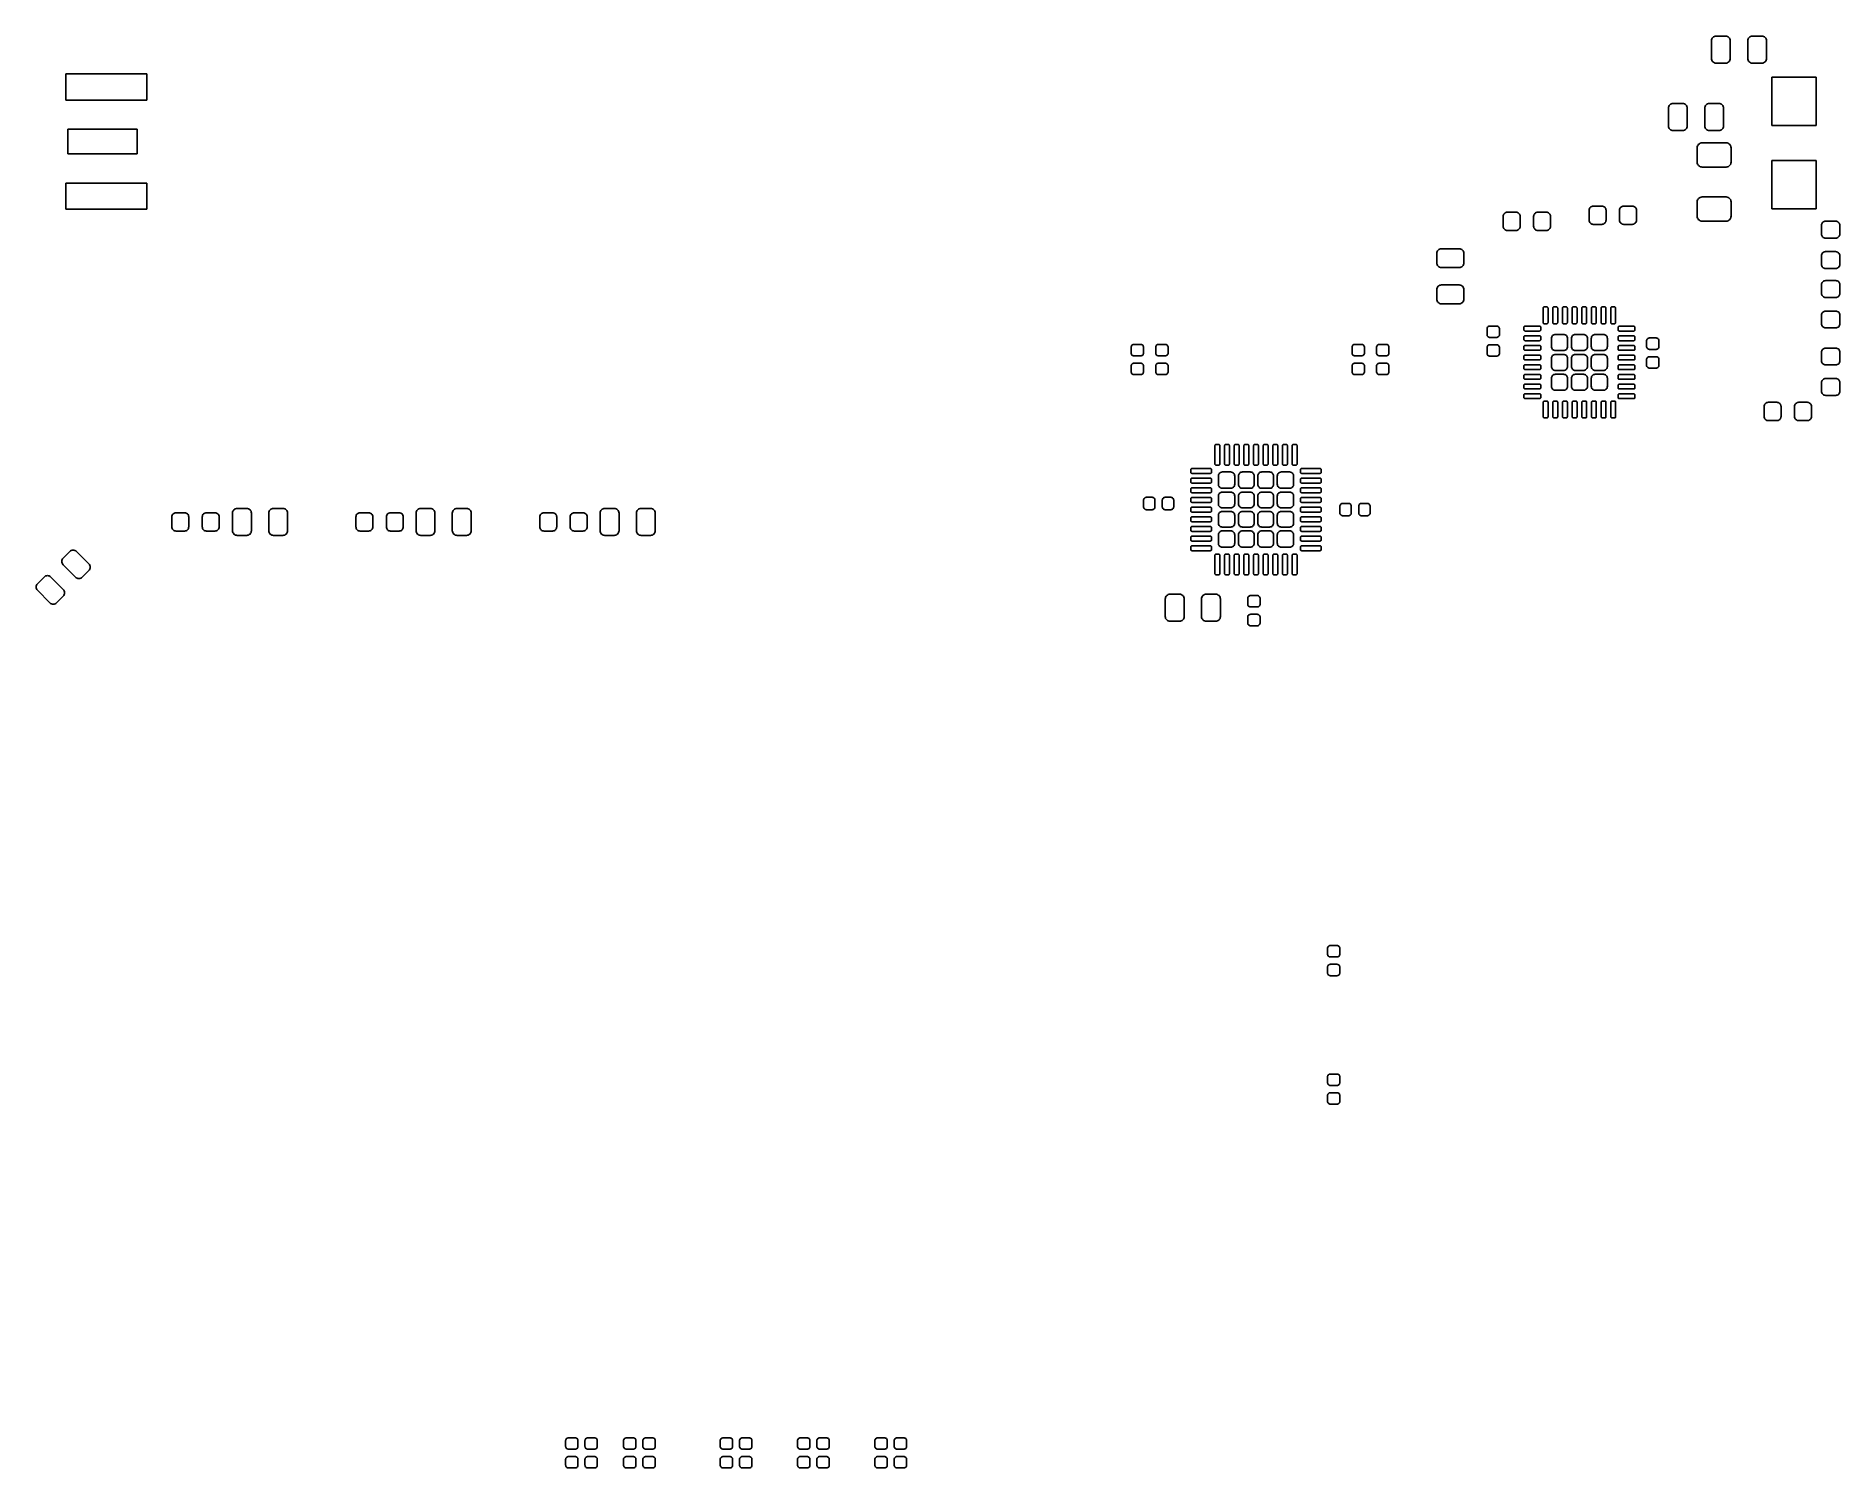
# Model space of a CAD drawing. Extents: x 4.66 to 8.33, y -4.85 to -1.93.
import ezdxf

# ---------------------------------------------------------------- set-up
doc = ezdxf.new("R2010")
doc.units = 0
doc.header["$MEASUREMENT"] = 0
doc.layers.add('BLACK', color=7, linetype='CONTINUOUS')

msp = doc.modelspace()

# ---------------------------------------------------------------- linework, layer by layer
at = {"layer": 'BLACK', "linetype": 'CONTINUOUS'}
for p, q in [((8.06949, -1.94454), (8.06967, -1.94267)), ((8.06949, -1.98046), (8.06949, -1.94454)), ((8.06967, -1.94267), (8.07022, -1.94087)), ((8.07022, -1.94087), (8.07111, -1.93921)), ((8.07111, -1.93921), (8.0723, -1.93775)), ((8.0723, -1.93775), (8.07375, -1.93656)), ((8.07375, -1.93656), (8.07541, -1.93567)), ((8.07541, -1.93567), (8.07721, -1.93513)), ((8.07721, -1.93513), (8.07908, -1.93494)), ((8.07908, -1.93494), (8.09828, -1.93494)), ((8.09828, -1.93494), (8.10015, -1.93513)), ((8.10015, -1.93513), (8.10195, -1.93567)), ((8.10195, -1.93567), (8.10361, -1.93656)), ((8.10361, -1.93656), (8.10506, -1.93775)), ((8.10506, -1.93775), (8.10626, -1.93921)), ((8.10626, -1.93921), (8.10714, -1.94087)), ((8.10714, -1.94087), (8.10769, -1.94267)), ((8.10769, -1.94267), (8.10787, -1.94454)), ((8.10787, -1.94454), (8.10787, -1.98046)), ((8.14331, -1.94454), (8.14349, -1.94267)), ((8.14331, -1.98046), (8.14331, -1.94454)), ((8.14349, -1.94267), (8.14404, -1.94087)), ((8.14404, -1.94087), (8.14492, -1.93921)), ((8.14492, -1.93921), (8.14612, -1.93775)), ((8.14612, -1.93775), (8.14757, -1.93656)), ((8.14757, -1.93656), (8.14923, -1.93567)), ((8.14923, -1.93567), (8.15103, -1.93513)), ((8.15103, -1.93513), (8.1529, -1.93494)), ((8.1529, -1.93494), (8.1721, -1.93494)), ((8.1721, -1.93494), (8.17397, -1.93513)), ((8.17397, -1.93513), (8.17577, -1.93567)), ((8.17577, -1.93567), (8.17743, -1.93656)), ((8.17743, -1.93656), (8.17888, -1.93775)), ((8.17888, -1.93775), (8.18008, -1.93921)), ((8.18008, -1.93921), (8.18096, -1.94087)), ((8.18096, -1.94087), (8.18151, -1.94267)), ((8.18151, -1.94267), (8.18169, -1.94454)), ((8.18169, -1.94454), (8.18169, -1.98046)), ((8.06967, -1.98233), (8.06949, -1.98046)), ((8.07022, -1.98413), (8.06967, -1.98233)), ((8.07111, -1.98579), (8.07022, -1.98413)), ((8.10714, -1.98413), (8.10626, -1.98579)), ((8.10769, -1.98233), (8.10714, -1.98413)), ((8.10787, -1.98046), (8.10769, -1.98233)), ((8.14349, -1.98233), (8.14331, -1.98046)), ((8.14404, -1.98413), (8.14349, -1.98233)), ((8.14492, -1.98579), (8.14404, -1.98413)), ((8.18096, -1.98413), (8.18008, -1.98579)), ((8.18151, -1.98233), (8.18096, -1.98413)), ((8.18169, -1.98046), (8.18151, -1.98233)), ((4.71732, -2.06535), (4.71732, -2.0122)), ((4.71732, -2.0122), (4.88268, -2.0122)), ((4.88268, -2.0122), (4.88268, -2.06535)), ((8.0723, -1.98725), (8.07111, -1.98579)), ((8.07375, -1.98844), (8.0723, -1.98725)), ((8.07541, -1.98933), (8.07375, -1.98844)), ((8.07721, -1.98987), (8.07541, -1.98933)), ((8.07908, -1.99006), (8.07721, -1.98987)), ((8.09828, -1.99006), (8.07908, -1.99006)), ((8.10015, -1.98987), (8.09828, -1.99006)), ((8.10195, -1.98933), (8.10015, -1.98987)), ((8.10361, -1.98844), (8.10195, -1.98933)), ((8.10506, -1.98725), (8.10361, -1.98844)), ((8.10626, -1.98579), (8.10506, -1.98725)), ((8.14612, -1.98725), (8.14492, -1.98579)), ((8.14757, -1.98844), (8.14612, -1.98725)), ((8.14923, -1.98933), (8.14757, -1.98844)), ((8.15103, -1.98987), (8.14923, -1.98933)), ((8.1529, -1.99006), (8.15103, -1.98987)), ((8.1721, -1.99006), (8.1529, -1.99006)), ((8.17397, -1.98987), (8.1721, -1.99006)), ((8.17577, -1.98933), (8.17397, -1.98987)), ((8.17743, -1.98844), (8.17577, -1.98933)), ((8.17888, -1.98725), (8.17743, -1.98844)), ((8.18008, -1.98579), (8.17888, -1.98725)), ((8.19222, -2.11742), (8.19222, -2.019)), ((8.19222, -2.019), (8.28278, -2.019)), ((8.28278, -2.019), (8.28278, -2.11742)), ((4.88268, -2.06535), (4.71732, -2.06535)), ((7.98199, -2.08204), (7.98217, -2.08017)), ((7.98199, -2.11796), (7.98199, -2.08204)), ((7.98217, -2.08017), (7.98272, -2.07836)), ((7.98272, -2.07836), (7.98361, -2.07671)), ((7.98361, -2.07671), (7.9848, -2.07525)), ((7.9848, -2.07525), (7.98625, -2.07406)), ((7.98625, -2.07406), (7.98791, -2.07317)), ((7.98791, -2.07317), (7.98971, -2.07263)), ((7.98971, -2.07263), (7.99158, -2.07244)), ((7.99158, -2.07244), (8.01078, -2.07244)), ((8.01078, -2.07244), (8.01265, -2.07263)), ((8.01265, -2.07263), (8.01445, -2.07317)), ((8.01445, -2.07317), (8.01611, -2.07406)), ((8.01611, -2.07406), (8.01756, -2.07525)), ((8.01756, -2.07525), (8.01876, -2.07671)), ((8.01876, -2.07671), (8.01964, -2.07836)), ((8.01964, -2.07836), (8.02019, -2.08017)), ((8.02019, -2.08017), (8.02037, -2.08204)), ((8.02037, -2.08204), (8.02037, -2.11796)), ((8.05581, -2.08204), (8.05599, -2.08017)), ((8.05581, -2.11796), (8.05581, -2.08204)), ((8.05599, -2.08017), (8.05654, -2.07836)), ((8.05654, -2.07836), (8.05742, -2.07671)), ((8.05742, -2.07671), (8.05862, -2.07525)), ((8.05862, -2.07525), (8.06007, -2.07406)), ((8.06007, -2.07406), (8.06173, -2.07317)), ((8.06173, -2.07317), (8.06353, -2.07263)), ((8.06353, -2.07263), (8.0654, -2.07244)), ((8.0654, -2.07244), (8.0846, -2.07244)), ((8.0846, -2.07244), (8.08647, -2.07263)), ((8.08647, -2.07263), (8.08827, -2.07317)), ((8.08827, -2.07317), (8.08993, -2.07406)), ((8.08993, -2.07406), (8.09138, -2.07525)), ((8.09138, -2.07525), (8.09258, -2.07671)), ((8.09258, -2.07671), (8.09346, -2.07836)), ((8.09346, -2.07836), (8.09401, -2.08017)), ((8.09401, -2.08017), (8.09419, -2.08204)), ((8.09419, -2.08204), (8.09419, -2.11796)), ((4.72126, -2.175), (4.72126, -2.125)), ((4.72126, -2.125), (4.86299, -2.125)), ((4.86299, -2.125), (4.86299, -2.175)), ((7.98217, -2.11983), (7.98199, -2.11796)), ((7.98272, -2.12163), (7.98217, -2.11983)), ((7.98361, -2.12329), (7.98272, -2.12163)), ((7.9848, -2.12475), (7.98361, -2.12329)), ((7.98625, -2.12594), (7.9848, -2.12475)), ((7.98791, -2.12683), (7.98625, -2.12594)), ((7.98971, -2.12737), (7.98791, -2.12683)), ((7.99158, -2.12756), (7.98971, -2.12737)), ((8.01078, -2.12756), (7.99158, -2.12756)), ((8.01265, -2.12737), (8.01078, -2.12756)), ((8.01445, -2.12683), (8.01265, -2.12737)), ((8.01611, -2.12594), (8.01445, -2.12683)), ((8.01756, -2.12475), (8.01611, -2.12594)), ((8.01876, -2.12329), (8.01756, -2.12475)), ((8.01964, -2.12163), (8.01876, -2.12329)), ((8.02019, -2.11983), (8.01964, -2.12163)), ((8.02037, -2.11796), (8.02019, -2.11983)), ((8.05599, -2.11983), (8.05581, -2.11796)), ((8.05654, -2.12163), (8.05599, -2.11983)), ((8.05742, -2.12329), (8.05654, -2.12163)), ((8.05862, -2.12475), (8.05742, -2.12329)), ((8.06007, -2.12594), (8.05862, -2.12475)), ((8.06173, -2.12683), (8.06007, -2.12594)), ((8.06353, -2.12737), (8.06173, -2.12683)), ((8.0654, -2.12756), (8.06353, -2.12737)), ((8.0846, -2.12756), (8.0654, -2.12756)), ((8.08647, -2.12737), (8.0846, -2.12756)), ((8.08827, -2.12683), (8.08647, -2.12737)), ((8.08993, -2.12594), (8.08827, -2.12683)), ((8.09138, -2.12475), (8.08993, -2.12594)), ((8.09258, -2.12329), (8.09138, -2.12475)), ((8.09346, -2.12163), (8.09258, -2.12329)), ((8.09401, -2.11983), (8.09346, -2.12163)), ((8.09419, -2.11796), (8.09401, -2.11983)), ((8.28278, -2.11742), (8.19222, -2.11742)), ((8.04055, -2.1625), (8.04074, -2.16058)), ((8.04055, -2.19203), (8.04055, -2.1625)), ((8.04074, -2.16058), (8.0413, -2.15873)), ((8.0413, -2.15873), (8.04221, -2.15703)), ((8.04221, -2.15703), (8.04343, -2.15554)), ((8.04343, -2.15554), (8.04493, -2.15432)), ((8.04493, -2.15432), (8.04663, -2.15341)), ((8.04663, -2.15341), (8.04847, -2.15285)), ((8.04847, -2.15285), (8.05039, -2.15266)), ((8.05039, -2.15266), (8.09961, -2.15266)), ((8.09961, -2.15266), (8.10153, -2.15285)), ((8.10153, -2.15285), (8.10337, -2.15341)), ((8.10337, -2.15341), (8.10507, -2.15432)), ((8.10507, -2.15432), (8.10657, -2.15554)), ((8.10657, -2.15554), (8.10779, -2.15703)), ((8.10779, -2.15703), (8.1087, -2.15873)), ((8.1087, -2.15873), (8.10926, -2.16058)), ((8.10926, -2.16058), (8.10945, -2.1625)), ((8.10945, -2.1625), (8.10945, -2.19203)), ((4.86299, -2.175), (4.72126, -2.175)), ((8.04074, -2.19395), (8.04055, -2.19203)), ((8.0413, -2.19579), (8.04074, -2.19395)), ((8.04221, -2.1975), (8.0413, -2.19579)), ((8.04343, -2.19899), (8.04221, -2.1975)), ((8.04493, -2.20021), (8.04343, -2.19899)), ((8.04663, -2.20112), (8.04493, -2.20021)), ((8.04847, -2.20168), (8.04663, -2.20112)), ((8.05039, -2.20187), (8.04847, -2.20168)), ((8.09961, -2.20187), (8.05039, -2.20187)), ((8.10153, -2.20168), (8.09961, -2.20187)), ((8.10337, -2.20112), (8.10153, -2.20168)), ((8.10507, -2.20021), (8.10337, -2.20112)), ((8.10657, -2.19899), (8.10507, -2.20021)), ((8.10779, -2.1975), (8.10657, -2.19899)), ((8.1087, -2.19579), (8.10779, -2.1975)), ((8.10926, -2.19395), (8.1087, -2.19579)), ((8.10945, -2.19203), (8.10926, -2.19395)), ((8.19222, -2.28671), (8.19222, -2.18829)), ((8.19222, -2.18829), (8.28278, -2.18829)), ((8.28278, -2.18829), (8.28278, -2.28671)), ((4.71732, -2.2878), (4.71732, -2.23465)), ((4.71732, -2.23465), (4.88268, -2.23465)), ((4.88268, -2.23465), (4.88268, -2.2878)), ((8.04055, -2.27274), (8.04074, -2.27082)), ((8.04055, -2.30226), (8.04055, -2.27274)), ((8.04074, -2.27082), (8.0413, -2.26897)), ((8.0413, -2.26897), (8.04221, -2.26727)), ((8.04221, -2.26727), (8.04343, -2.26578)), ((8.04343, -2.26578), (8.04493, -2.26455)), ((8.04493, -2.26455), (8.04663, -2.26364)), ((8.04663, -2.26364), (8.04847, -2.26308)), ((8.04847, -2.26308), (8.05039, -2.26289)), ((8.05039, -2.26289), (8.09961, -2.26289)), ((8.09961, -2.26289), (8.10153, -2.26308)), ((8.10153, -2.26308), (8.10337, -2.26364)), ((8.10337, -2.26364), (8.10507, -2.26455)), ((8.10507, -2.26455), (8.10657, -2.26578)), ((8.10657, -2.26578), (8.10779, -2.26727)), ((8.10779, -2.26727), (8.1087, -2.26897)), ((8.1087, -2.26897), (8.10926, -2.27082)), ((8.10926, -2.27082), (8.10945, -2.27274)), ((8.10945, -2.27274), (8.10945, -2.30226)), ((4.88268, -2.2878), (4.71732, -2.2878)), ((7.64528, -2.30241), (7.64544, -2.30073)), ((7.64528, -2.32259), (7.64528, -2.30241)), ((7.64544, -2.30073), (7.64593, -2.29912)), ((7.64593, -2.29912), (7.64673, -2.29763)), ((7.64673, -2.29763), (7.6478, -2.29632)), ((7.6478, -2.29632), (7.6491, -2.29525)), ((7.6491, -2.29525), (7.65059, -2.29445)), ((7.65059, -2.29445), (7.65221, -2.29396)), ((7.65221, -2.29396), (7.65389, -2.2938)), ((7.65389, -2.2938), (7.67111, -2.2938)), ((7.67111, -2.2938), (7.67279, -2.29396)), ((7.67279, -2.29396), (7.67441, -2.29445)), ((7.67441, -2.29445), (7.6759, -2.29525)), ((7.6759, -2.29525), (7.6772, -2.29632)), ((7.6772, -2.29632), (7.67827, -2.29763)), ((7.67827, -2.29763), (7.67907, -2.29912)), ((7.67907, -2.29912), (7.67956, -2.30073)), ((7.67956, -2.30073), (7.67972, -2.30241)), ((7.67972, -2.30241), (7.67972, -2.32259)), ((7.70728, -2.30241), (7.70745, -2.30073)), ((7.70728, -2.32259), (7.70728, -2.30241)), ((7.70745, -2.30073), (7.70794, -2.29912)), ((7.70794, -2.29912), (7.70873, -2.29763)), ((7.70873, -2.29763), (7.70981, -2.29632)), ((7.70981, -2.29632), (7.71111, -2.29525)), ((7.71111, -2.29525), (7.7126, -2.29445)), ((7.7126, -2.29445), (7.71422, -2.29396)), ((7.71422, -2.29396), (7.7159, -2.2938)), ((7.7159, -2.2938), (7.73312, -2.2938)), ((7.73312, -2.2938), (7.7348, -2.29396)), ((7.7348, -2.29396), (7.73642, -2.29445)), ((7.73642, -2.29445), (7.7379, -2.29525)), ((7.7379, -2.29525), (7.73921, -2.29632)), ((7.73921, -2.29632), (7.74028, -2.29763)), ((7.74028, -2.29763), (7.74108, -2.29912)), ((7.74108, -2.29912), (7.74157, -2.30073)), ((7.74157, -2.30073), (7.74173, -2.30241)), ((7.74173, -2.30241), (7.74173, -2.32259)), ((7.82028, -2.28991), (7.82044, -2.28823)), ((7.82028, -2.31009), (7.82028, -2.28991)), ((7.82044, -2.31177), (7.82028, -2.31009)), ((7.82044, -2.28823), (7.82093, -2.28662)), ((7.82093, -2.31338), (7.82044, -2.31177)), ((7.82093, -2.28662), (7.82173, -2.28513)), ((7.82173, -2.31487), (7.82093, -2.31338)), ((7.82173, -2.28513), (7.8228, -2.28382)), ((7.8228, -2.31618), (7.82173, -2.31487)), ((7.8228, -2.28382), (7.8241, -2.28275)), ((7.8241, -2.28275), (7.82559, -2.28195)), ((7.82559, -2.28195), (7.82721, -2.28146)), ((7.82721, -2.28146), (7.82889, -2.2813)), ((7.82889, -2.2813), (7.84611, -2.2813)), ((7.84611, -2.2813), (7.84779, -2.28146)), ((7.84779, -2.28146), (7.84941, -2.28195)), ((7.84941, -2.28195), (7.8509, -2.28275)), ((7.8509, -2.28275), (7.8522, -2.28382)), ((7.8522, -2.28382), (7.85327, -2.28513)), ((7.85327, -2.31487), (7.8522, -2.31618)), ((7.85327, -2.28513), (7.85407, -2.28662)), ((7.85407, -2.31338), (7.85327, -2.31487)), ((7.85407, -2.28662), (7.85456, -2.28823)), ((7.85456, -2.31177), (7.85407, -2.31338)), ((7.85456, -2.28823), (7.85472, -2.28991)), ((7.85472, -2.31009), (7.85456, -2.31177)), ((7.85472, -2.28991), (7.85472, -2.31009)), ((7.88228, -2.28991), (7.88245, -2.28823)), ((7.88228, -2.31009), (7.88228, -2.28991)), ((7.88245, -2.31177), (7.88228, -2.31009)), ((7.88245, -2.28823), (7.88294, -2.28662)), ((7.88294, -2.31338), (7.88245, -2.31177)), ((7.88294, -2.28662), (7.88373, -2.28513)), ((7.88373, -2.31487), (7.88294, -2.31338)), ((7.88373, -2.28513), (7.88481, -2.28382)), ((7.88481, -2.31618), (7.88373, -2.31487)), ((7.88481, -2.28382), (7.88611, -2.28275)), ((7.88611, -2.28275), (7.8876, -2.28195)), ((7.8876, -2.28195), (7.88922, -2.28146)), ((7.88922, -2.28146), (7.8909, -2.2813)), ((7.8909, -2.2813), (7.90812, -2.2813)), ((7.90812, -2.2813), (7.9098, -2.28146)), ((7.9098, -2.28146), (7.91142, -2.28195)), ((7.91142, -2.28195), (7.9129, -2.28275)), ((7.9129, -2.28275), (7.91421, -2.28382)), ((7.91421, -2.28382), (7.91528, -2.28513)), ((7.91528, -2.31487), (7.91421, -2.31618)), ((7.91528, -2.28513), (7.91608, -2.28662)), ((7.91608, -2.31338), (7.91528, -2.31487)), ((7.91608, -2.28662), (7.91657, -2.28823)), ((7.91657, -2.31177), (7.91608, -2.31338)), ((7.91657, -2.28823), (7.91673, -2.28991)), ((7.91673, -2.31009), (7.91657, -2.31177)), ((7.91673, -2.28991), (7.91673, -2.31009)), ((8.04074, -2.30418), (8.04055, -2.30226)), ((8.0413, -2.30603), (8.04074, -2.30418)), ((8.04221, -2.30773), (8.0413, -2.30603)), ((8.04343, -2.30922), (8.04221, -2.30773)), ((8.04493, -2.31045), (8.04343, -2.30922)), ((8.04663, -2.31136), (8.04493, -2.31045)), ((8.04847, -2.31192), (8.04663, -2.31136)), ((8.05039, -2.31211), (8.04847, -2.31192)), ((8.09961, -2.31211), (8.05039, -2.31211)), ((8.10153, -2.31192), (8.09961, -2.31211)), ((8.10337, -2.31136), (8.10153, -2.31192)), ((8.10507, -2.31045), (8.10337, -2.31136)), ((8.10657, -2.30922), (8.10507, -2.31045)), ((8.10779, -2.30773), (8.10657, -2.30922)), ((8.1087, -2.30603), (8.10779, -2.30773)), ((8.10926, -2.30418), (8.1087, -2.30603)), ((8.10945, -2.30226), (8.10926, -2.30418)), ((8.28278, -2.28671), (8.19222, -2.28671)), ((8.29496, -2.31613), (8.29603, -2.31483)), ((8.29603, -2.31483), (8.29733, -2.31375)), ((8.29733, -2.31375), (8.29882, -2.31296)), ((8.29882, -2.31296), (8.30044, -2.31247)), ((8.30044, -2.31247), (8.30212, -2.3123)), ((8.30212, -2.3123), (8.32229, -2.3123)), ((8.32229, -2.3123), (8.32397, -2.31247)), ((8.32397, -2.31247), (8.32559, -2.31296)), ((8.32559, -2.31296), (8.32708, -2.31375)), ((8.32708, -2.31375), (8.32838, -2.31483)), ((8.32838, -2.31483), (8.32945, -2.31613)), ((7.64544, -2.32427), (7.64528, -2.32259)), ((7.64593, -2.32588), (7.64544, -2.32427)), ((7.64673, -2.32737), (7.64593, -2.32588)), ((7.6478, -2.32868), (7.64673, -2.32737)), ((7.6491, -2.32975), (7.6478, -2.32868)), ((7.65059, -2.33055), (7.6491, -2.32975)), ((7.65221, -2.33104), (7.65059, -2.33055)), ((7.65389, -2.3312), (7.65221, -2.33104)), ((7.67111, -2.3312), (7.65389, -2.3312)), ((7.67279, -2.33104), (7.67111, -2.3312)), ((7.67441, -2.33055), (7.67279, -2.33104)), ((7.6759, -2.32975), (7.67441, -2.33055)), ((7.6772, -2.32868), (7.6759, -2.32975)), ((7.67827, -2.32737), (7.6772, -2.32868)), ((7.67907, -2.32588), (7.67827, -2.32737)), ((7.67956, -2.32427), (7.67907, -2.32588)), ((7.67972, -2.32259), (7.67956, -2.32427)), ((7.70745, -2.32427), (7.70728, -2.32259)), ((7.70794, -2.32588), (7.70745, -2.32427)), ((7.70873, -2.32737), (7.70794, -2.32588)), ((7.70981, -2.32868), (7.70873, -2.32737)), ((7.71111, -2.32975), (7.70981, -2.32868)), ((7.7126, -2.33055), (7.71111, -2.32975)), ((7.71422, -2.33104), (7.7126, -2.33055)), ((7.7159, -2.3312), (7.71422, -2.33104)), ((7.73312, -2.3312), (7.7159, -2.3312)), ((7.7348, -2.33104), (7.73312, -2.3312)), ((7.73642, -2.33055), (7.7348, -2.33104)), ((7.7379, -2.32975), (7.73642, -2.33055)), ((7.73921, -2.32868), (7.7379, -2.32975)), ((7.74028, -2.32737), (7.73921, -2.32868)), ((7.74108, -2.32588), (7.74028, -2.32737)), ((7.74157, -2.32427), (7.74108, -2.32588)), ((7.74173, -2.32259), (7.74157, -2.32427)), ((7.8241, -2.31725), (7.8228, -2.31618)), ((7.82559, -2.31805), (7.8241, -2.31725)), ((7.82721, -2.31854), (7.82559, -2.31805)), ((7.82889, -2.3187), (7.82721, -2.31854)), ((7.84611, -2.3187), (7.82889, -2.3187)), ((7.84779, -2.31854), (7.84611, -2.3187)), ((7.84941, -2.31805), (7.84779, -2.31854)), ((7.8509, -2.31725), (7.84941, -2.31805)), ((7.8522, -2.31618), (7.8509, -2.31725)), ((7.88611, -2.31725), (7.88481, -2.31618)), ((7.8876, -2.31805), (7.88611, -2.31725)), ((7.88922, -2.31854), (7.8876, -2.31805)), ((7.8909, -2.3187), (7.88922, -2.31854)), ((7.90812, -2.3187), (7.8909, -2.3187)), ((7.9098, -2.31854), (7.90812, -2.3187)), ((7.91142, -2.31805), (7.9098, -2.31854)), ((7.9129, -2.31725), (7.91142, -2.31805)), ((7.91421, -2.31618), (7.9129, -2.31725)), ((8.2935, -2.32092), (8.29367, -2.31924)), ((8.2935, -2.33814), (8.2935, -2.32092)), ((8.29367, -2.33982), (8.2935, -2.33814)), ((8.29367, -2.31924), (8.29416, -2.31762)), ((8.29416, -2.34144), (8.29367, -2.33982)), ((8.29416, -2.31762), (8.29496, -2.31613)), ((8.29496, -2.34292), (8.29416, -2.34144)), ((8.29603, -2.34423), (8.29496, -2.34292)), ((8.29733, -2.3453), (8.29603, -2.34423)), ((8.29882, -2.3461), (8.29733, -2.3453)), ((8.30044, -2.34659), (8.29882, -2.3461)), ((8.30212, -2.34675), (8.30044, -2.34659)), ((8.32229, -2.34675), (8.30212, -2.34675)), ((8.32397, -2.34659), (8.32229, -2.34675)), ((8.32559, -2.3461), (8.32397, -2.34659)), ((8.32708, -2.3453), (8.32559, -2.3461)), ((8.32838, -2.34423), (8.32708, -2.3453)), ((8.32945, -2.34292), (8.32838, -2.34423)), ((8.32945, -2.31613), (8.33025, -2.31762)), ((8.33025, -2.34144), (8.32945, -2.34292)), ((8.33025, -2.31762), (8.33074, -2.31924)), ((8.33074, -2.33982), (8.33025, -2.34144)), ((8.33074, -2.31924), (8.33091, -2.32092)), ((8.33091, -2.33814), (8.33074, -2.33982)), ((8.33091, -2.32092), (8.33091, -2.33814)), ((7.50994, -2.3779), (7.51013, -2.37603)), ((7.50994, -2.3971), (7.50994, -2.3779)), ((7.51013, -2.37603), (7.51067, -2.37423)), ((7.51067, -2.37423), (7.51156, -2.37257)), ((7.51156, -2.37257), (7.51275, -2.37112)), ((7.51275, -2.37112), (7.51421, -2.36992)), ((7.51421, -2.36992), (7.51586, -2.36904)), ((7.51586, -2.36904), (7.51767, -2.36849)), ((7.51767, -2.36849), (7.51954, -2.36831)), ((7.51954, -2.36831), (7.55546, -2.36831)), ((7.55546, -2.36831), (7.55733, -2.36849)), ((7.55733, -2.36849), (7.55913, -2.36904)), ((7.55913, -2.36904), (7.56079, -2.36992)), ((7.56079, -2.36992), (7.56225, -2.37112)), ((7.56225, -2.37112), (7.56344, -2.37257)), ((7.56344, -2.37257), (7.56433, -2.37423)), ((7.56433, -2.37423), (7.56487, -2.37603)), ((7.56487, -2.37603), (7.56506, -2.3779)), ((7.56506, -2.3779), (7.56506, -2.3971)), ((8.2935, -2.38292), (8.29367, -2.38124)), ((8.2935, -2.40015), (8.2935, -2.38292)), ((8.29367, -2.38124), (8.29416, -2.37963)), ((8.29416, -2.37963), (8.29496, -2.37814)), ((8.29496, -2.37814), (8.29603, -2.37683)), ((8.29603, -2.37683), (8.29733, -2.37576)), ((8.29733, -2.37576), (8.29882, -2.37497)), ((8.29882, -2.37497), (8.30044, -2.37448)), ((8.30044, -2.37448), (8.30212, -2.37431)), ((8.30212, -2.37431), (8.32229, -2.37431)), ((8.32229, -2.37431), (8.32397, -2.37448)), ((8.32397, -2.37448), (8.32559, -2.37497)), ((8.32559, -2.37497), (8.32708, -2.37576)), ((8.32708, -2.37576), (8.32838, -2.37683)), ((8.32838, -2.37683), (8.32945, -2.37814)), ((8.32945, -2.37814), (8.33025, -2.37963)), ((8.33025, -2.37963), (8.33074, -2.38124)), ((8.33074, -2.38124), (8.33091, -2.38292)), ((8.33091, -2.38292), (8.33091, -2.40015)), ((7.51013, -2.39897), (7.50994, -2.3971)), ((7.51067, -2.40077), (7.51013, -2.39897)), ((7.51156, -2.40243), (7.51067, -2.40077)), ((7.51275, -2.40388), (7.51156, -2.40243)), ((7.51421, -2.40508), (7.51275, -2.40388)), ((7.51586, -2.40596), (7.51421, -2.40508)), ((7.51767, -2.40651), (7.51586, -2.40596)), ((7.51954, -2.40669), (7.51767, -2.40651)), ((7.55546, -2.40669), (7.51954, -2.40669)), ((7.55733, -2.40651), (7.55546, -2.40669)), ((7.55913, -2.40596), (7.55733, -2.40651)), ((7.56079, -2.40508), (7.55913, -2.40596)), ((7.56225, -2.40388), (7.56079, -2.40508)), ((7.56344, -2.40243), (7.56225, -2.40388)), ((7.56433, -2.40077), (7.56344, -2.40243)), ((7.56487, -2.39897), (7.56433, -2.40077)), ((7.56506, -2.3971), (7.56487, -2.39897)), ((8.29367, -2.40183), (8.2935, -2.40015)), ((8.29416, -2.40344), (8.29367, -2.40183)), ((8.29496, -2.40493), (8.29416, -2.40344)), ((8.29603, -2.40624), (8.29496, -2.40493)), ((8.29733, -2.40731), (8.29603, -2.40624)), ((8.29882, -2.4081), (8.29733, -2.40731)), ((8.30044, -2.40859), (8.29882, -2.4081)), ((8.30212, -2.40876), (8.30044, -2.40859)), ((8.32229, -2.40876), (8.30212, -2.40876)), ((8.32397, -2.40859), (8.32229, -2.40876)), ((8.32559, -2.4081), (8.32397, -2.40859)), ((8.32708, -2.40731), (8.32559, -2.4081)), ((8.32838, -2.40624), (8.32708, -2.40731)), ((8.32945, -2.40493), (8.32838, -2.40624)), ((8.33025, -2.40344), (8.32945, -2.40493)), ((8.33074, -2.40183), (8.33025, -2.40344)), ((8.33091, -2.40015), (8.33074, -2.40183)), ((7.50994, -2.45172), (7.51013, -2.44985)), ((7.50994, -2.47092), (7.50994, -2.45172)), ((7.51013, -2.44985), (7.51067, -2.44805)), ((7.51067, -2.44805), (7.51156, -2.44639)), ((7.51156, -2.44639), (7.51275, -2.44494)), ((7.51275, -2.44494), (7.51421, -2.44374)), ((7.51421, -2.44374), (7.51586, -2.44286)), ((7.51586, -2.44286), (7.51767, -2.44231)), ((7.51767, -2.44231), (7.51954, -2.44213)), ((7.51954, -2.44213), (7.55546, -2.44213)), ((7.55546, -2.44213), (7.55733, -2.44231)), ((7.55733, -2.44231), (7.55913, -2.44286)), ((7.55913, -2.44286), (7.56079, -2.44374)), ((7.56079, -2.44374), (7.56225, -2.44494)), ((7.56225, -2.44494), (7.56344, -2.44639)), ((7.56344, -2.44639), (7.56433, -2.44805)), ((7.56433, -2.44805), (7.56487, -2.44985)), ((7.56487, -2.44985), (7.56506, -2.45172)), ((7.56506, -2.45172), (7.56506, -2.47092)), ((8.2938, -2.44188), (8.29396, -2.4402)), ((8.2938, -2.4591), (8.2938, -2.44188)), ((8.29396, -2.46078), (8.2938, -2.4591)), ((8.29396, -2.4402), (8.29445, -2.43858)), ((8.29445, -2.4624), (8.29396, -2.46078)), ((8.29445, -2.43858), (8.29525, -2.4371)), ((8.29525, -2.4371), (8.29632, -2.43579)), ((8.29632, -2.43579), (8.29763, -2.43472)), ((8.29763, -2.43472), (8.29912, -2.43392)), ((8.29912, -2.43392), (8.30073, -2.43343)), ((8.30073, -2.43343), (8.30241, -2.43327)), ((8.30241, -2.43327), (8.32259, -2.43327)), ((8.32259, -2.43327), (8.32427, -2.43343)), ((8.32427, -2.43343), (8.32588, -2.43392)), ((8.32588, -2.43392), (8.32737, -2.43472)), ((8.32737, -2.43472), (8.32868, -2.43579)), ((8.32868, -2.43579), (8.32975, -2.4371)), ((8.32975, -2.4371), (8.33055, -2.43858)), ((8.33055, -2.43858), (8.33104, -2.4402)), ((8.33104, -2.46078), (8.33055, -2.4624)), ((8.33104, -2.4402), (8.3312, -2.44188)), ((8.3312, -2.4591), (8.33104, -2.46078)), ((8.3312, -2.44188), (8.3312, -2.4591)), ((7.51013, -2.47279), (7.50994, -2.47092)), ((7.51067, -2.47459), (7.51013, -2.47279)), ((7.51156, -2.47625), (7.51067, -2.47459)), ((7.51275, -2.4777), (7.51156, -2.47625)), ((7.51421, -2.47889), (7.51275, -2.4777)), ((7.51586, -2.47978), (7.51421, -2.47889)), ((7.51767, -2.48033), (7.51586, -2.47978)), ((7.51954, -2.48051), (7.51767, -2.48033)), ((7.55546, -2.48051), (7.51954, -2.48051)), ((7.55733, -2.48033), (7.55546, -2.48051)), ((7.55913, -2.47978), (7.55733, -2.48033)), ((7.56079, -2.47889), (7.55913, -2.47978)), ((7.56225, -2.4777), (7.56079, -2.47889)), ((7.56344, -2.47625), (7.56225, -2.4777)), ((7.56433, -2.47459), (7.56344, -2.47625)), ((7.56487, -2.47279), (7.56433, -2.47459)), ((7.56506, -2.47092), (7.56487, -2.47279)), ((7.72673, -2.48927), (7.72678, -2.48879)), ((7.72673, -2.5188), (7.72673, -2.48927)), ((7.72678, -2.48879), (7.72692, -2.48833)), ((7.72692, -2.48833), (7.72715, -2.4879)), ((7.72715, -2.4879), (7.72745, -2.48753)), ((7.72745, -2.48753), (7.72783, -2.48723)), ((7.72783, -2.48723), (7.72825, -2.487)), ((7.72825, -2.487), (7.72871, -2.48686)), ((7.72871, -2.48686), (7.72919, -2.48681)), ((7.72919, -2.48681), (7.73411, -2.48681)), ((7.73411, -2.48681), (7.73459, -2.48686)), ((7.73459, -2.48686), (7.73506, -2.487)), ((7.73506, -2.487), (7.73548, -2.48723)), ((7.73548, -2.48723), (7.73585, -2.48753)), ((7.73585, -2.48753), (7.73616, -2.4879)), ((7.73616, -2.4879), (7.73639, -2.48833)), ((7.73639, -2.48833), (7.73653, -2.48879)), ((7.73653, -2.48879), (7.73657, -2.48927)), ((7.73657, -2.48927), (7.73657, -2.5188)), ((7.74642, -2.48927), (7.74646, -2.48879)), ((7.74642, -2.5188), (7.74642, -2.48927)), ((7.74646, -2.48879), (7.7466, -2.48833)), ((7.7466, -2.48833), (7.74683, -2.4879)), ((7.74683, -2.4879), (7.74714, -2.48753)), ((7.74714, -2.48753), (7.74751, -2.48723)), ((7.74751, -2.48723), (7.74794, -2.487)), ((7.74794, -2.487), (7.7484, -2.48686)), ((7.7484, -2.48686), (7.74888, -2.48681)), ((7.74888, -2.48681), (7.7538, -2.48681)), ((7.7538, -2.48681), (7.75428, -2.48686)), ((7.75428, -2.48686), (7.75474, -2.487)), ((7.75474, -2.487), (7.75517, -2.48723)), ((7.75517, -2.48723), (7.75554, -2.48753)), ((7.75554, -2.48753), (7.75585, -2.4879)), ((7.75585, -2.4879), (7.75607, -2.48833)), ((7.75607, -2.48833), (7.75621, -2.48879)), ((7.75621, -2.48879), (7.75626, -2.48927)), ((7.75626, -2.48927), (7.75626, -2.5188)), ((7.7661, -2.48927), (7.76615, -2.48879)), ((7.7661, -2.5188), (7.7661, -2.48927)), ((7.76615, -2.48879), (7.76629, -2.48833)), ((7.76629, -2.48833), (7.76652, -2.4879)), ((7.76652, -2.4879), (7.76682, -2.48753)), ((7.76682, -2.48753), (7.7672, -2.48723)), ((7.7672, -2.48723), (7.76762, -2.487)), ((7.76762, -2.487), (7.76808, -2.48686)), ((7.76808, -2.48686), (7.76856, -2.48681)), ((7.76856, -2.48681), (7.77348, -2.48681)), ((7.77348, -2.48681), (7.77396, -2.48686)), ((7.77396, -2.48686), (7.77443, -2.487)), ((7.77443, -2.487), (7.77485, -2.48723)), ((7.77485, -2.48723), (7.77522, -2.48753)), ((7.77522, -2.48753), (7.77553, -2.4879)), ((7.77553, -2.4879), (7.77576, -2.48833)), ((7.77576, -2.48833), (7.7759, -2.48879)), ((7.7759, -2.48879), (7.77594, -2.48927)), ((7.77594, -2.48927), (7.77594, -2.5188)), ((7.78579, -2.48927), (7.78583, -2.48879)), ((7.78579, -2.5188), (7.78579, -2.48927)), ((7.78583, -2.48879), (7.78597, -2.48833)), ((7.78597, -2.48833), (7.7862, -2.4879)), ((7.7862, -2.4879), (7.78651, -2.48753)), ((7.78651, -2.48753), (7.78688, -2.48723)), ((7.78688, -2.48723), (7.78731, -2.487)), ((7.78731, -2.487), (7.78777, -2.48686)), ((7.78777, -2.48686), (7.78825, -2.48681)), ((7.78825, -2.48681), (7.79317, -2.48681)), ((7.79317, -2.48681), (7.79365, -2.48686)), ((7.79365, -2.48686), (7.79411, -2.487)), ((7.79411, -2.487), (7.79454, -2.48723)), ((7.79454, -2.48723), (7.79491, -2.48753)), ((7.79491, -2.48753), (7.79522, -2.4879)), ((7.79522, -2.4879), (7.79544, -2.48833)), ((7.79544, -2.48833), (7.79558, -2.48879)), ((7.79558, -2.48879), (7.79563, -2.48927)), ((7.79563, -2.48927), (7.79563, -2.5188)), ((7.80547, -2.48927), (7.80552, -2.48879)), ((7.80547, -2.5188), (7.80547, -2.48927)), ((7.80552, -2.48879), (7.80566, -2.48833)), ((7.80566, -2.48833), (7.80589, -2.4879)), ((7.80589, -2.4879), (7.80619, -2.48753)), ((7.80619, -2.48753), (7.80657, -2.48723)), ((7.80657, -2.48723), (7.80699, -2.487)), ((7.80699, -2.487), (7.80745, -2.48686)), ((7.80745, -2.48686), (7.80793, -2.48681)), ((7.80793, -2.48681), (7.81285, -2.48681)), ((7.81285, -2.48681), (7.81333, -2.48686)), ((7.81333, -2.48686), (7.8138, -2.487)), ((7.8138, -2.487), (7.81422, -2.48723)), ((7.81422, -2.48723), (7.81459, -2.48753)), ((7.81459, -2.48753), (7.8149, -2.4879)), ((7.8149, -2.4879), (7.81513, -2.48833)), ((7.81513, -2.48833), (7.81527, -2.48879)), ((7.81527, -2.48879), (7.81531, -2.48927)), ((7.81531, -2.48927), (7.81531, -2.5188)), ((7.82516, -2.48927), (7.8252, -2.48879)), ((7.82516, -2.5188), (7.82516, -2.48927)), ((7.8252, -2.48879), (7.82534, -2.48833)), ((7.82534, -2.48833), (7.82557, -2.4879)), ((7.82557, -2.4879), (7.82588, -2.48753)), ((7.82588, -2.48753), (7.82625, -2.48723)), ((7.82625, -2.48723), (7.82668, -2.487)), ((7.82668, -2.487), (7.82714, -2.48686)), ((7.82714, -2.48686), (7.82762, -2.48681)), ((7.82762, -2.48681), (7.83254, -2.48681)), ((7.83254, -2.48681), (7.83302, -2.48686)), ((7.83302, -2.48686), (7.83348, -2.487)), ((7.83348, -2.487), (7.83391, -2.48723)), ((7.83391, -2.48723), (7.83428, -2.48753)), ((7.83428, -2.48753), (7.83459, -2.4879)), ((7.83459, -2.4879), (7.83481, -2.48833)), ((7.83481, -2.48833), (7.83495, -2.48879)), ((7.83495, -2.48879), (7.835, -2.48927)), ((7.835, -2.48927), (7.835, -2.5188)), ((7.84484, -2.48927), (7.84489, -2.48879)), ((7.84484, -2.5188), (7.84484, -2.48927)), ((7.84489, -2.48879), (7.84503, -2.48833)), ((7.84503, -2.48833), (7.84526, -2.4879)), ((7.84526, -2.4879), (7.84556, -2.48753)), ((7.84556, -2.48753), (7.84594, -2.48723)), ((7.84594, -2.48723), (7.84636, -2.487)), ((7.84636, -2.487), (7.84682, -2.48686)), ((7.84682, -2.48686), (7.8473, -2.48681)), ((7.8473, -2.48681), (7.85222, -2.48681)), ((7.85222, -2.48681), (7.8527, -2.48686)), ((7.8527, -2.48686), (7.85317, -2.487)), ((7.85317, -2.487), (7.85359, -2.48723)), ((7.85359, -2.48723), (7.85396, -2.48753)), ((7.85396, -2.48753), (7.85427, -2.4879)), ((7.85427, -2.4879), (7.8545, -2.48833)), ((7.8545, -2.48833), (7.85464, -2.48879)), ((7.85464, -2.48879), (7.85469, -2.48927)), ((7.85469, -2.48927), (7.85469, -2.5188)), ((7.86453, -2.48927), (7.86457, -2.48879)), ((7.86453, -2.5188), (7.86453, -2.48927)), ((7.86457, -2.48879), (7.86471, -2.48833)), ((7.86471, -2.48833), (7.86494, -2.4879)), ((7.86494, -2.4879), (7.86525, -2.48753)), ((7.86525, -2.48753), (7.86562, -2.48723)), ((7.86562, -2.48723), (7.86605, -2.487)), ((7.86605, -2.487), (7.86651, -2.48686)), ((7.86651, -2.48686), (7.86699, -2.48681)), ((7.86699, -2.48681), (7.87191, -2.48681)), ((7.87191, -2.48681), (7.87239, -2.48686)), ((7.87239, -2.48686), (7.87285, -2.487)), ((7.87285, -2.487), (7.87328, -2.48723)), ((7.87328, -2.48723), (7.87365, -2.48753)), ((7.87365, -2.48753), (7.87396, -2.4879)), ((7.87396, -2.4879), (7.87418, -2.48833)), ((7.87418, -2.48833), (7.87432, -2.48879)), ((7.87432, -2.48879), (7.87437, -2.48927)), ((7.87437, -2.48927), (7.87437, -2.5188)), ((8.29525, -2.46389), (8.29445, -2.4624)), ((8.29632, -2.46519), (8.29525, -2.46389)), ((8.29525, -2.4991), (8.29632, -2.4978)), ((8.29763, -2.46627), (8.29632, -2.46519)), ((8.29632, -2.4978), (8.29763, -2.49673)), ((8.29912, -2.46706), (8.29763, -2.46627)), ((8.29763, -2.49673), (8.29912, -2.49593)), ((8.30073, -2.46755), (8.29912, -2.46706)), ((8.29912, -2.49593), (8.30073, -2.49544)), ((8.30241, -2.46772), (8.30073, -2.46755)), ((8.30073, -2.49544), (8.30241, -2.49528)), ((8.32259, -2.46772), (8.30241, -2.46772)), ((8.30241, -2.49528), (8.32259, -2.49528)), ((8.32427, -2.46755), (8.32259, -2.46772)), ((8.32259, -2.49528), (8.32427, -2.49544)), ((8.32588, -2.46706), (8.32427, -2.46755)), ((8.32427, -2.49544), (8.32588, -2.49593)), ((8.32737, -2.46627), (8.32588, -2.46706)), ((8.32588, -2.49593), (8.32737, -2.49673)), ((8.32868, -2.46519), (8.32737, -2.46627)), ((8.32737, -2.49673), (8.32868, -2.4978)), ((8.32975, -2.46389), (8.32868, -2.46519)), ((8.32868, -2.4978), (8.32975, -2.4991)), ((8.33055, -2.4624), (8.32975, -2.46389)), ((7.6124, -2.53169), (7.61251, -2.53056)), ((7.6124, -2.54331), (7.6124, -2.53169)), ((7.61251, -2.53056), (7.61284, -2.52947)), ((7.61284, -2.52947), (7.61338, -2.52847)), ((7.61338, -2.52847), (7.6141, -2.52759)), ((7.6141, -2.52759), (7.61498, -2.52686)), ((7.61498, -2.52686), (7.61599, -2.52633)), ((7.61599, -2.52633), (7.61708, -2.526)), ((7.61708, -2.526), (7.61821, -2.52589)), ((7.61821, -2.52589), (7.63179, -2.52589)), ((7.63179, -2.52589), (7.63292, -2.526)), ((7.63292, -2.526), (7.63401, -2.52633)), ((7.63401, -2.52633), (7.63502, -2.52686)), ((7.63502, -2.52686), (7.6359, -2.52759)), ((7.6359, -2.52759), (7.63662, -2.52847)), ((7.63662, -2.52847), (7.63716, -2.52947)), ((7.63716, -2.52947), (7.63749, -2.53056)), ((7.63749, -2.53056), (7.6376, -2.53169)), ((7.6376, -2.53169), (7.6376, -2.54331)), ((7.68736, -2.52864), (7.68741, -2.52816)), ((7.68736, -2.53356), (7.68736, -2.52864)), ((7.68741, -2.53404), (7.68736, -2.53356)), ((7.68741, -2.52816), (7.68755, -2.5277)), ((7.68755, -2.5345), (7.68741, -2.53404)), ((7.68755, -2.5277), (7.68778, -2.52727)), ((7.68778, -2.53493), (7.68755, -2.5345)), ((7.68778, -2.52727), (7.68808, -2.5269)), ((7.68808, -2.5353), (7.68778, -2.53493)), ((7.68808, -2.5269), (7.68846, -2.5266)), ((7.68846, -2.53561), (7.68808, -2.5353)), ((7.68846, -2.5266), (7.68888, -2.52637)), ((7.68888, -2.52637), (7.68934, -2.52623)), ((7.68934, -2.52623), (7.68982, -2.52618)), ((7.68982, -2.52618), (7.71935, -2.52618)), ((7.71935, -2.52618), (7.71983, -2.52623)), ((7.71983, -2.52623), (7.72029, -2.52637)), ((7.72029, -2.52637), (7.72072, -2.5266)), ((7.72072, -2.5266), (7.72109, -2.5269)), ((7.72109, -2.5353), (7.72072, -2.53561)), ((7.72109, -2.5269), (7.7214, -2.52727)), ((7.7214, -2.53493), (7.72109, -2.5353)), ((7.7214, -2.52727), (7.72162, -2.5277)), ((7.72162, -2.5345), (7.7214, -2.53493)), ((7.72162, -2.5277), (7.72176, -2.52816)), ((7.72176, -2.53404), (7.72162, -2.5345)), ((7.72176, -2.52816), (7.72181, -2.52864)), ((7.72181, -2.53356), (7.72176, -2.53404)), ((7.72181, -2.52864), (7.72181, -2.53356)), ((7.72678, -2.51928), (7.72673, -2.5188)), ((7.72692, -2.51974), (7.72678, -2.51928)), ((7.72715, -2.52017), (7.72692, -2.51974)), ((7.72745, -2.52054), (7.72715, -2.52017)), ((7.72783, -2.52085), (7.72745, -2.52054)), ((7.72825, -2.52107), (7.72783, -2.52085)), ((7.72871, -2.52121), (7.72825, -2.52107)), ((7.72919, -2.52126), (7.72871, -2.52121)), ((7.73411, -2.52126), (7.72919, -2.52126)), ((7.73459, -2.52121), (7.73411, -2.52126)), ((7.73506, -2.52107), (7.73459, -2.52121)), ((7.73548, -2.52085), (7.73506, -2.52107)), ((7.73585, -2.52054), (7.73548, -2.52085)), ((7.73616, -2.52017), (7.73585, -2.52054)), ((7.73639, -2.51974), (7.73616, -2.52017)), ((7.73653, -2.51928), (7.73639, -2.51974)), ((7.73657, -2.5188), (7.73653, -2.51928)), ((7.74646, -2.51928), (7.74642, -2.5188)), ((7.7466, -2.51974), (7.74646, -2.51928)), ((7.74683, -2.52017), (7.7466, -2.51974)), ((7.74714, -2.52054), (7.74683, -2.52017)), ((7.74751, -2.52085), (7.74714, -2.52054)), ((7.74794, -2.52107), (7.74751, -2.52085)), ((7.7484, -2.52121), (7.74794, -2.52107)), ((7.74888, -2.52126), (7.7484, -2.52121)), ((7.7538, -2.52126), (7.74888, -2.52126)), ((7.75428, -2.52121), (7.7538, -2.52126)), ((7.75474, -2.52107), (7.75428, -2.52121)), ((7.75517, -2.52085), (7.75474, -2.52107)), ((7.75554, -2.52054), (7.75517, -2.52085)), ((7.75585, -2.52017), (7.75554, -2.52054)), ((7.75607, -2.51974), (7.75585, -2.52017)), ((7.75621, -2.51928), (7.75607, -2.51974)), ((7.75626, -2.5188), (7.75621, -2.51928)), ((7.76615, -2.51928), (7.7661, -2.5188)), ((7.76629, -2.51974), (7.76615, -2.51928)), ((7.76652, -2.52017), (7.76629, -2.51974)), ((7.76682, -2.52054), (7.76652, -2.52017)), ((7.7672, -2.52085), (7.76682, -2.52054)), ((7.76762, -2.52107), (7.7672, -2.52085)), ((7.76808, -2.52121), (7.76762, -2.52107)), ((7.76856, -2.52126), (7.76808, -2.52121)), ((7.77348, -2.52126), (7.76856, -2.52126)), ((7.77396, -2.52121), (7.77348, -2.52126)), ((7.77443, -2.52107), (7.77396, -2.52121)), ((7.77485, -2.52085), (7.77443, -2.52107)), ((7.77522, -2.52054), (7.77485, -2.52085)), ((7.77553, -2.52017), (7.77522, -2.52054)), ((7.77576, -2.51974), (7.77553, -2.52017)), ((7.7759, -2.51928), (7.77576, -2.51974)), ((7.77594, -2.5188), (7.7759, -2.51928)), ((7.78583, -2.51928), (7.78579, -2.5188)), ((7.78597, -2.51974), (7.78583, -2.51928)), ((7.7862, -2.52017), (7.78597, -2.51974)), ((7.78651, -2.52054), (7.7862, -2.52017)), ((7.78688, -2.52085), (7.78651, -2.52054)), ((7.78731, -2.52107), (7.78688, -2.52085)), ((7.78777, -2.52121), (7.78731, -2.52107)), ((7.78825, -2.52126), (7.78777, -2.52121)), ((7.79317, -2.52126), (7.78825, -2.52126)), ((7.79365, -2.52121), (7.79317, -2.52126)), ((7.79411, -2.52107), (7.79365, -2.52121)), ((7.79454, -2.52085), (7.79411, -2.52107)), ((7.79491, -2.52054), (7.79454, -2.52085)), ((7.79522, -2.52017), (7.79491, -2.52054)), ((7.79544, -2.51974), (7.79522, -2.52017)), ((7.79558, -2.51928), (7.79544, -2.51974)), ((7.79563, -2.5188), (7.79558, -2.51928)), ((7.80552, -2.51928), (7.80547, -2.5188)), ((7.80566, -2.51974), (7.80552, -2.51928)), ((7.80589, -2.52017), (7.80566, -2.51974)), ((7.80619, -2.52054), (7.80589, -2.52017)), ((7.80657, -2.52085), (7.80619, -2.52054)), ((7.80699, -2.52107), (7.80657, -2.52085)), ((7.80745, -2.52121), (7.80699, -2.52107)), ((7.80793, -2.52126), (7.80745, -2.52121)), ((7.81285, -2.52126), (7.80793, -2.52126)), ((7.81333, -2.52121), (7.81285, -2.52126)), ((7.8138, -2.52107), (7.81333, -2.52121)), ((7.81422, -2.52085), (7.8138, -2.52107)), ((7.81459, -2.52054), (7.81422, -2.52085)), ((7.8149, -2.52017), (7.81459, -2.52054)), ((7.81513, -2.51974), (7.8149, -2.52017)), ((7.81527, -2.51928), (7.81513, -2.51974)), ((7.81531, -2.5188), (7.81527, -2.51928)), ((7.8252, -2.51928), (7.82516, -2.5188)), ((7.82534, -2.51974), (7.8252, -2.51928)), ((7.82557, -2.52017), (7.82534, -2.51974)), ((7.82588, -2.52054), (7.82557, -2.52017)), ((7.82625, -2.52085), (7.82588, -2.52054)), ((7.82668, -2.52107), (7.82625, -2.52085)), ((7.82714, -2.52121), (7.82668, -2.52107)), ((7.82762, -2.52126), (7.82714, -2.52121)), ((7.83254, -2.52126), (7.82762, -2.52126)), ((7.83302, -2.52121), (7.83254, -2.52126)), ((7.83348, -2.52107), (7.83302, -2.52121)), ((7.83391, -2.52085), (7.83348, -2.52107)), ((7.83428, -2.52054), (7.83391, -2.52085)), ((7.83459, -2.52017), (7.83428, -2.52054)), ((7.83481, -2.51974), (7.83459, -2.52017)), ((7.83495, -2.51928), (7.83481, -2.51974)), ((7.835, -2.5188), (7.83495, -2.51928)), ((7.84489, -2.51928), (7.84484, -2.5188)), ((7.84503, -2.51974), (7.84489, -2.51928)), ((7.84526, -2.52017), (7.84503, -2.51974)), ((7.84556, -2.52054), (7.84526, -2.52017)), ((7.84594, -2.52085), (7.84556, -2.52054)), ((7.84636, -2.52107), (7.84594, -2.52085)), ((7.84682, -2.52121), (7.84636, -2.52107)), ((7.8473, -2.52126), (7.84682, -2.52121)), ((7.85222, -2.52126), (7.8473, -2.52126)), ((7.8527, -2.52121), (7.85222, -2.52126)), ((7.85317, -2.52107), (7.8527, -2.52121)), ((7.85359, -2.52085), (7.85317, -2.52107)), ((7.85396, -2.52054), (7.85359, -2.52085)), ((7.85427, -2.52017), (7.85396, -2.52054)), ((7.8545, -2.51974), (7.85427, -2.52017)), ((7.85464, -2.51928), (7.8545, -2.51974)), ((7.85469, -2.5188), (7.85464, -2.51928)), ((7.86457, -2.51928), (7.86453, -2.5188)), ((7.86471, -2.51974), (7.86457, -2.51928)), ((7.86494, -2.52017), (7.86471, -2.51974)), ((7.86525, -2.52054), (7.86494, -2.52017)), ((7.86562, -2.52085), (7.86525, -2.52054)), ((7.86605, -2.52107), (7.86562, -2.52085)), ((7.86651, -2.52121), (7.86605, -2.52107)), ((7.86699, -2.52126), (7.86651, -2.52121)), ((7.87191, -2.52126), (7.86699, -2.52126)), ((7.87239, -2.52121), (7.87191, -2.52126)), ((7.87285, -2.52107), (7.87239, -2.52121)), ((7.87328, -2.52085), (7.87285, -2.52107)), ((7.87365, -2.52054), (7.87328, -2.52085)), ((7.87396, -2.52017), (7.87365, -2.52054)), ((7.87418, -2.51974), (7.87396, -2.52017)), ((7.87432, -2.51928), (7.87418, -2.51974)), ((7.87437, -2.5188), (7.87432, -2.51928)), ((7.87929, -2.52864), (7.87934, -2.52816)), ((7.87929, -2.53356), (7.87929, -2.52864)), ((7.87934, -2.53404), (7.87929, -2.53356)), ((7.87934, -2.52816), (7.87948, -2.5277)), ((7.87948, -2.5345), (7.87934, -2.53404)), ((7.87948, -2.5277), (7.87971, -2.52727)), ((7.87971, -2.53493), (7.87948, -2.5345)), ((7.87971, -2.52727), (7.88001, -2.5269)), ((7.88001, -2.5353), (7.87971, -2.53493)), ((7.88001, -2.5269), (7.88038, -2.5266)), ((7.88038, -2.53561), (7.88001, -2.5353)), ((7.88038, -2.5266), (7.88081, -2.52637)), ((7.88081, -2.52637), (7.88127, -2.52623)), ((7.88127, -2.52623), (7.88175, -2.52618)), ((7.88175, -2.52618), (7.91128, -2.52618)), ((7.91128, -2.52618), (7.91176, -2.52623)), ((7.91176, -2.52623), (7.91222, -2.52637)), ((7.91222, -2.52637), (7.91265, -2.5266)), ((7.91265, -2.5266), (7.91302, -2.5269)), ((7.91302, -2.5353), (7.91265, -2.53561)), ((7.91302, -2.5269), (7.91333, -2.52727)), ((7.91333, -2.53493), (7.91302, -2.5353)), ((7.91333, -2.52727), (7.91355, -2.5277)), ((7.91355, -2.5345), (7.91333, -2.53493)), ((7.91355, -2.5277), (7.91369, -2.52816)), ((7.91369, -2.53404), (7.91355, -2.5345)), ((7.91369, -2.52816), (7.91374, -2.52864)), ((7.91374, -2.53356), (7.91369, -2.53404)), ((7.91374, -2.52864), (7.91374, -2.53356)), ((8.2938, -2.50389), (8.29396, -2.50221)), ((8.2938, -2.52111), (8.2938, -2.50389)), ((8.29396, -2.52279), (8.2938, -2.52111)), ((8.29396, -2.50221), (8.29445, -2.50059)), ((8.29445, -2.52441), (8.29396, -2.52279)), ((8.29445, -2.50059), (8.29525, -2.4991)), ((8.29525, -2.5259), (8.29445, -2.52441)), ((8.29632, -2.5272), (8.29525, -2.5259)), ((8.29763, -2.52827), (8.29632, -2.5272)), ((8.29912, -2.52907), (8.29763, -2.52827)), ((8.30073, -2.52956), (8.29912, -2.52907)), ((8.30241, -2.52972), (8.30073, -2.52956)), ((8.32259, -2.52972), (8.30241, -2.52972)), ((8.32427, -2.52956), (8.32259, -2.52972)), ((8.32588, -2.52907), (8.32427, -2.52956)), ((8.32737, -2.52827), (8.32588, -2.52907)), ((8.32868, -2.5272), (8.32737, -2.52827)), ((8.32975, -2.5259), (8.32868, -2.5272)), ((8.32975, -2.4991), (8.33055, -2.50059)), ((8.33055, -2.52441), (8.32975, -2.5259)), ((8.33055, -2.50059), (8.33104, -2.50221)), ((8.33104, -2.52279), (8.33055, -2.52441)), ((8.33104, -2.50221), (8.3312, -2.50389)), ((8.3312, -2.52111), (8.33104, -2.52279)), ((8.3312, -2.50389), (8.3312, -2.52111)), ((6.8874, -2.56919), (6.88751, -2.56806)), ((6.8874, -2.58081), (6.8874, -2.56919)), ((6.88751, -2.56806), (6.88784, -2.56697)), ((6.88784, -2.56697), (6.88838, -2.56597)), ((6.88838, -2.56597), (6.8891, -2.56509)), ((6.8891, -2.56509), (6.88998, -2.56436)), ((6.88998, -2.56436), (6.89099, -2.56383)), ((6.89099, -2.56383), (6.89208, -2.5635)), ((6.89208, -2.5635), (6.89321, -2.56339)), ((6.89321, -2.56339), (6.90679, -2.56339)), ((6.90679, -2.56339), (6.90792, -2.5635)), ((6.90792, -2.5635), (6.90901, -2.56383)), ((6.90901, -2.56383), (6.91002, -2.56436)), ((6.91002, -2.56436), (6.9109, -2.56509)), ((6.9109, -2.56509), (6.91162, -2.56597)), ((6.91162, -2.56597), (6.91216, -2.56697)), ((6.91216, -2.56697), (6.91249, -2.56806)), ((6.91249, -2.56806), (6.9126, -2.56919)), ((6.9126, -2.56919), (6.9126, -2.58081)), ((6.9374, -2.56919), (6.93751, -2.56806)), ((6.9374, -2.58081), (6.9374, -2.56919)), ((6.93751, -2.56806), (6.93784, -2.56697)), ((6.93784, -2.56697), (6.93838, -2.56597)), ((6.93838, -2.56597), (6.9391, -2.56509)), ((6.9391, -2.56509), (6.93998, -2.56436)), ((6.93998, -2.56436), (6.94099, -2.56383)), ((6.94099, -2.56383), (6.94208, -2.5635)), ((6.94208, -2.5635), (6.94321, -2.56339)), ((6.94321, -2.56339), (6.95679, -2.56339)), ((6.95679, -2.56339), (6.95792, -2.5635)), ((6.95792, -2.5635), (6.95901, -2.56383)), ((6.95901, -2.56383), (6.96002, -2.56436)), ((6.96002, -2.56436), (6.9609, -2.56509)), ((6.9609, -2.56509), (6.96162, -2.56597)), ((6.96162, -2.56597), (6.96216, -2.56697)), ((6.96216, -2.56697), (6.96249, -2.56806)), ((6.96249, -2.56806), (6.9626, -2.56919)), ((6.9626, -2.56919), (6.9626, -2.58081)), ((7.3374, -2.56919), (7.33751, -2.56806)), ((7.3374, -2.58081), (7.3374, -2.56919)), ((7.33751, -2.56806), (7.33784, -2.56697)), ((7.33784, -2.56697), (7.33838, -2.56597)), ((7.33838, -2.56597), (7.3391, -2.56509)), ((7.3391, -2.56509), (7.33998, -2.56436)), ((7.33998, -2.56436), (7.34099, -2.56383)), ((7.34099, -2.56383), (7.34208, -2.5635)), ((7.34208, -2.5635), (7.34321, -2.56339)), ((7.34321, -2.56339), (7.35679, -2.56339)), ((7.35679, -2.56339), (7.35792, -2.5635)), ((7.35792, -2.5635), (7.35901, -2.56383)), ((7.35901, -2.56383), (7.36002, -2.56436)), ((7.36002, -2.56436), (7.3609, -2.56509)), ((7.3609, -2.56509), (7.36162, -2.56597)), ((7.36162, -2.56597), (7.36216, -2.56697)), ((7.36216, -2.56697), (7.36249, -2.56806)), ((7.36249, -2.56806), (7.3626, -2.56919)), ((7.3626, -2.56919), (7.3626, -2.58081)), ((7.3874, -2.56919), (7.38751, -2.56806)), ((7.3874, -2.58081), (7.3874, -2.56919)), ((7.38751, -2.56806), (7.38784, -2.56697)), ((7.38784, -2.56697), (7.38838, -2.56597)), ((7.38838, -2.56597), (7.3891, -2.56509)), ((7.3891, -2.56509), (7.38998, -2.56436)), ((7.38998, -2.56436), (7.39099, -2.56383)), ((7.39099, -2.56383), (7.39208, -2.5635)), ((7.39208, -2.5635), (7.39321, -2.56339)), ((7.39321, -2.56339), (7.40679, -2.56339)), ((7.40679, -2.56339), (7.40792, -2.5635)), ((7.40792, -2.5635), (7.40901, -2.56383)), ((7.40901, -2.56383), (7.41002, -2.56436)), ((7.41002, -2.56436), (7.4109, -2.56509)), ((7.4109, -2.56509), (7.41162, -2.56597)), ((7.41162, -2.56597), (7.41216, -2.56697)), ((7.41216, -2.56697), (7.41249, -2.56806)), ((7.41249, -2.56806), (7.4126, -2.56919)), ((7.4126, -2.56919), (7.4126, -2.58081)), ((7.61251, -2.54444), (7.6124, -2.54331)), ((7.6124, -2.56988), (7.61251, -2.56875)), ((7.6124, -2.5815), (7.6124, -2.56988)), ((7.61284, -2.54553), (7.61251, -2.54444)), ((7.61251, -2.56875), (7.61284, -2.56766)), ((7.61338, -2.54653), (7.61284, -2.54553)), ((7.61284, -2.56766), (7.61338, -2.56666)), ((7.6141, -2.54741), (7.61338, -2.54653)), ((7.61338, -2.56666), (7.6141, -2.56578)), ((7.61498, -2.54814), (7.6141, -2.54741)), ((7.6141, -2.56578), (7.61498, -2.56505)), ((7.61599, -2.54867), (7.61498, -2.54814)), ((7.61498, -2.56505), (7.61599, -2.56452)), ((7.61708, -2.549), (7.61599, -2.54867)), ((7.61599, -2.56452), (7.61708, -2.56419)), ((7.61821, -2.54911), (7.61708, -2.549)), ((7.61708, -2.56419), (7.61821, -2.56407)), ((7.63179, -2.54911), (7.61821, -2.54911)), ((7.61821, -2.56407), (7.63179, -2.56407)), ((7.63292, -2.549), (7.63179, -2.54911)), ((7.63179, -2.56407), (7.63292, -2.56419)), ((7.63401, -2.54867), (7.63292, -2.549)), ((7.63292, -2.56419), (7.63401, -2.56452)), ((7.63502, -2.54814), (7.63401, -2.54867)), ((7.63401, -2.56452), (7.63502, -2.56505)), ((7.6359, -2.54741), (7.63502, -2.54814)), ((7.63502, -2.56505), (7.6359, -2.56578)), ((7.63662, -2.54653), (7.6359, -2.54741)), ((7.6359, -2.56578), (7.63662, -2.56666)), ((7.63716, -2.54553), (7.63662, -2.54653)), ((7.63662, -2.56666), (7.63716, -2.56766)), ((7.63749, -2.54444), (7.63716, -2.54553)), ((7.63716, -2.56766), (7.63749, -2.56875)), ((7.6376, -2.54331), (7.63749, -2.54444)), ((7.63749, -2.56875), (7.6376, -2.56988)), ((7.6376, -2.56988), (7.6376, -2.5815)), ((7.68736, -2.54833), (7.68741, -2.54785)), ((7.68736, -2.55325), (7.68736, -2.54833)), ((7.68741, -2.55373), (7.68736, -2.55325)), ((7.68736, -2.56801), (7.68741, -2.56753)), ((7.68736, -2.57293), (7.68736, -2.56801)), ((7.68741, -2.54785), (7.68755, -2.54739)), ((7.68755, -2.55419), (7.68741, -2.55373)), ((7.68741, -2.56753), (7.68755, -2.56707)), ((7.68755, -2.54739), (7.68778, -2.54696)), ((7.68778, -2.55462), (7.68755, -2.55419)), ((7.68755, -2.56707), (7.68778, -2.56664)), ((7.68778, -2.54696), (7.68808, -2.54659)), ((7.68808, -2.55499), (7.68778, -2.55462)), ((7.68778, -2.56664), (7.68808, -2.56627)), ((7.68808, -2.54659), (7.68846, -2.54628)), ((7.68846, -2.55529), (7.68808, -2.55499)), ((7.68808, -2.56627), (7.68846, -2.56597)), ((7.68888, -2.53584), (7.68846, -2.53561)), ((7.68846, -2.54628), (7.68888, -2.54605)), ((7.68888, -2.55552), (7.68846, -2.55529)), ((7.68846, -2.56597), (7.68888, -2.56574)), ((7.68934, -2.53598), (7.68888, -2.53584)), ((7.68888, -2.54605), (7.68934, -2.54591)), ((7.68934, -2.55566), (7.68888, -2.55552)), ((7.68888, -2.56574), (7.68934, -2.5656)), ((7.68982, -2.53602), (7.68934, -2.53598)), ((7.68934, -2.54591), (7.68982, -2.54587)), ((7.68982, -2.55571), (7.68934, -2.55566)), ((7.68934, -2.5656), (7.68982, -2.56555)), ((7.71935, -2.53602), (7.68982, -2.53602)), ((7.68982, -2.54587), (7.71935, -2.54587)), ((7.71935, -2.55571), (7.68982, -2.55571)), ((7.68982, -2.56555), (7.71935, -2.56555)), ((7.71983, -2.53598), (7.71935, -2.53602)), ((7.71935, -2.54587), (7.71983, -2.54591)), ((7.71983, -2.55566), (7.71935, -2.55571)), ((7.71935, -2.56555), (7.71983, -2.5656)), ((7.72029, -2.53584), (7.71983, -2.53598)), ((7.71983, -2.54591), (7.72029, -2.54605)), ((7.72029, -2.55552), (7.71983, -2.55566)), ((7.71983, -2.5656), (7.72029, -2.56574)), ((7.72072, -2.53561), (7.72029, -2.53584)), ((7.72029, -2.54605), (7.72072, -2.54628)), ((7.72072, -2.55529), (7.72029, -2.55552)), ((7.72029, -2.56574), (7.72072, -2.56597)), ((7.72072, -2.54628), (7.72109, -2.54659)), ((7.72109, -2.55499), (7.72072, -2.55529)), ((7.72072, -2.56597), (7.72109, -2.56627)), ((7.72109, -2.54659), (7.7214, -2.54696)), ((7.7214, -2.55462), (7.72109, -2.55499)), ((7.72109, -2.56627), (7.7214, -2.56664)), ((7.7214, -2.54696), (7.72162, -2.54739)), ((7.72162, -2.55419), (7.7214, -2.55462)), ((7.7214, -2.56664), (7.72162, -2.56707)), ((7.72162, -2.54739), (7.72176, -2.54785)), ((7.72176, -2.55373), (7.72162, -2.55419)), ((7.72162, -2.56707), (7.72176, -2.56753)), ((7.72176, -2.54785), (7.72181, -2.54833)), ((7.72181, -2.55325), (7.72176, -2.55373)), ((7.72176, -2.56753), (7.72181, -2.56801)), ((7.72181, -2.54833), (7.72181, -2.55325)), ((7.72181, -2.56801), (7.72181, -2.57293)), ((7.74366, -2.55128), (7.74382, -2.54969)), ((7.74366, -2.56762), (7.74366, -2.55128)), ((7.74382, -2.56921), (7.74366, -2.56762)), ((7.74382, -2.54969), (7.74428, -2.54815)), ((7.74428, -2.57074), (7.74382, -2.56921)), ((7.74428, -2.54815), (7.74504, -2.54674)), ((7.74504, -2.57216), (7.74428, -2.57074)), ((7.74504, -2.54674), (7.74605, -2.5455)), ((7.74605, -2.5455), (7.74729, -2.54449)), ((7.74729, -2.54449), (7.7487, -2.54373)), ((7.7487, -2.54373), (7.75024, -2.54327)), ((7.75024, -2.54327), (7.75183, -2.54311)), ((7.75183, -2.54311), (7.76817, -2.54311)), ((7.76817, -2.54311), (7.76976, -2.54327)), ((7.76976, -2.54327), (7.7713, -2.54373)), ((7.7713, -2.54373), (7.77271, -2.54449)), ((7.77271, -2.54449), (7.77395, -2.5455)), ((7.77395, -2.5455), (7.77496, -2.54674)), ((7.77496, -2.54674), (7.77572, -2.54815)), ((7.77572, -2.57074), (7.77496, -2.57216)), ((7.77572, -2.54815), (7.77618, -2.54969)), ((7.77618, -2.56921), (7.77572, -2.57074)), ((7.77618, -2.54969), (7.77634, -2.55128)), ((7.77634, -2.56762), (7.77618, -2.56921)), ((7.77634, -2.55128), (7.77634, -2.56762)), ((7.78421, -2.55128), (7.78437, -2.54969)), ((7.78421, -2.56762), (7.78421, -2.55128)), ((7.78437, -2.56921), (7.78421, -2.56762)), ((7.78437, -2.54969), (7.78483, -2.54815)), ((7.78483, -2.57074), (7.78437, -2.56921)), ((7.78483, -2.54815), (7.78559, -2.54674)), ((7.78559, -2.57216), (7.78483, -2.57074)), ((7.78559, -2.54674), (7.78661, -2.5455)), ((7.78661, -2.5455), (7.78784, -2.54449)), ((7.78784, -2.54449), (7.78926, -2.54373)), ((7.78926, -2.54373), (7.79079, -2.54327)), ((7.79079, -2.54327), (7.79238, -2.54311)), ((7.79238, -2.54311), (7.80872, -2.54311)), ((7.80872, -2.54311), (7.81031, -2.54327)), ((7.81031, -2.54327), (7.81185, -2.54373)), ((7.81185, -2.54373), (7.81326, -2.54449)), ((7.81326, -2.54449), (7.8145, -2.5455)), ((7.8145, -2.5455), (7.81551, -2.54674)), ((7.81551, -2.54674), (7.81627, -2.54815)), ((7.81627, -2.57074), (7.81551, -2.57216)), ((7.81627, -2.54815), (7.81673, -2.54969)), ((7.81673, -2.56921), (7.81627, -2.57074)), ((7.81673, -2.54969), (7.81689, -2.55128)), ((7.81689, -2.56762), (7.81673, -2.56921)), ((7.81689, -2.55128), (7.81689, -2.56762)), ((7.82476, -2.55128), (7.82492, -2.54969)), ((7.82476, -2.56762), (7.82476, -2.55128)), ((7.82492, -2.56921), (7.82476, -2.56762)), ((7.82492, -2.54969), (7.82539, -2.54815)), ((7.82539, -2.57074), (7.82492, -2.56921)), ((7.82539, -2.54815), (7.82614, -2.54674)), ((7.82614, -2.57216), (7.82539, -2.57074)), ((7.82614, -2.54674), (7.82716, -2.5455)), ((7.82716, -2.5455), (7.82839, -2.54449)), ((7.82839, -2.54449), (7.82981, -2.54373)), ((7.82981, -2.54373), (7.83134, -2.54327)), ((7.83134, -2.54327), (7.83293, -2.54311)), ((7.83293, -2.54311), (7.84927, -2.54311)), ((7.84927, -2.54311), (7.85087, -2.54327)), ((7.85087, -2.54327), (7.8524, -2.54373)), ((7.8524, -2.54373), (7.85381, -2.54449)), ((7.85381, -2.54449), (7.85505, -2.5455)), ((7.85505, -2.5455), (7.85606, -2.54674)), ((7.85606, -2.54674), (7.85682, -2.54815)), ((7.85682, -2.57074), (7.85606, -2.57216)), ((7.85682, -2.54815), (7.85728, -2.54969)), ((7.85728, -2.56921), (7.85682, -2.57074)), ((7.85728, -2.54969), (7.85744, -2.55128)), ((7.85744, -2.56762), (7.85728, -2.56921)), ((7.85744, -2.55128), (7.85744, -2.56762)), ((7.87929, -2.54833), (7.87934, -2.54785)), ((7.87929, -2.55325), (7.87929, -2.54833)), ((7.87934, -2.55373), (7.87929, -2.55325)), ((7.87929, -2.56801), (7.87934, -2.56753)), ((7.87929, -2.57293), (7.87929, -2.56801)), ((7.87934, -2.54785), (7.87948, -2.54739)), ((7.87948, -2.55419), (7.87934, -2.55373)), ((7.87934, -2.56753), (7.87948, -2.56707)), ((7.87948, -2.54739), (7.87971, -2.54696)), ((7.87971, -2.55462), (7.87948, -2.55419)), ((7.87948, -2.56707), (7.87971, -2.56664)), ((7.87971, -2.54696), (7.88001, -2.54659)), ((7.88001, -2.55499), (7.87971, -2.55462)), ((7.87971, -2.56664), (7.88001, -2.56627)), ((7.88001, -2.54659), (7.88038, -2.54628)), ((7.88038, -2.55529), (7.88001, -2.55499)), ((7.88001, -2.56627), (7.88038, -2.56597)), ((7.88081, -2.53584), (7.88038, -2.53561)), ((7.88038, -2.54628), (7.88081, -2.54605)), ((7.88081, -2.55552), (7.88038, -2.55529)), ((7.88038, -2.56597), (7.88081, -2.56574)), ((7.88127, -2.53598), (7.88081, -2.53584)), ((7.88081, -2.54605), (7.88127, -2.54591)), ((7.88127, -2.55566), (7.88081, -2.55552)), ((7.88081, -2.56574), (7.88127, -2.5656)), ((7.88175, -2.53602), (7.88127, -2.53598)), ((7.88127, -2.54591), (7.88175, -2.54587)), ((7.88175, -2.55571), (7.88127, -2.55566)), ((7.88127, -2.5656), (7.88175, -2.56555)), ((7.91128, -2.53602), (7.88175, -2.53602)), ((7.88175, -2.54587), (7.91128, -2.54587)), ((7.91128, -2.55571), (7.88175, -2.55571)), ((7.88175, -2.56555), (7.91128, -2.56555)), ((7.91176, -2.53598), (7.91128, -2.53602)), ((7.91128, -2.54587), (7.91176, -2.54591)), ((7.91176, -2.55566), (7.91128, -2.55571)), ((7.91128, -2.56555), (7.91176, -2.5656)), ((7.91222, -2.53584), (7.91176, -2.53598)), ((7.91176, -2.54591), (7.91222, -2.54605)), ((7.91222, -2.55552), (7.91176, -2.55566)), ((7.91176, -2.5656), (7.91222, -2.56574)), ((7.91265, -2.53561), (7.91222, -2.53584)), ((7.91222, -2.54605), (7.91265, -2.54628)), ((7.91265, -2.55529), (7.91222, -2.55552)), ((7.91222, -2.56574), (7.91265, -2.56597)), ((7.91265, -2.54628), (7.91302, -2.54659)), ((7.91302, -2.55499), (7.91265, -2.55529)), ((7.91265, -2.56597), (7.91302, -2.56627)), ((7.91302, -2.54659), (7.91333, -2.54696)), ((7.91333, -2.55462), (7.91302, -2.55499)), ((7.91302, -2.56627), (7.91333, -2.56664)), ((7.91333, -2.54696), (7.91355, -2.54739)), ((7.91355, -2.55419), (7.91333, -2.55462)), ((7.91333, -2.56664), (7.91355, -2.56707)), ((7.91355, -2.54739), (7.91369, -2.54785)), ((7.91369, -2.55373), (7.91355, -2.55419)), ((7.91355, -2.56707), (7.91369, -2.56753)), ((7.91369, -2.54785), (7.91374, -2.54833)), ((7.91374, -2.55325), (7.91369, -2.55373)), ((7.91369, -2.56753), (7.91374, -2.56801)), ((7.91374, -2.54833), (7.91374, -2.55325)), ((7.91374, -2.56801), (7.91374, -2.57293)), ((7.9374, -2.556), (7.93751, -2.55487)), ((7.9374, -2.56762), (7.9374, -2.556)), ((7.93751, -2.56875), (7.9374, -2.56762)), ((7.93751, -2.55487), (7.93784, -2.55378)), ((7.93784, -2.56984), (7.93751, -2.56875)), ((7.93784, -2.55378), (7.93838, -2.55278)), ((7.93838, -2.57084), (7.93784, -2.56984)), ((7.93838, -2.55278), (7.9391, -2.5519)), ((7.9391, -2.57172), (7.93838, -2.57084)), ((7.9391, -2.5519), (7.93998, -2.55118)), ((7.93998, -2.57245), (7.9391, -2.57172)), ((7.93998, -2.55118), (7.94099, -2.55064)), ((7.94099, -2.55064), (7.94208, -2.55031)), ((7.94208, -2.55031), (7.94321, -2.5502)), ((7.94321, -2.5502), (7.95679, -2.5502)), ((7.95679, -2.5502), (7.95792, -2.55031)), ((7.95792, -2.55031), (7.95901, -2.55064)), ((7.95901, -2.55064), (7.96002, -2.55118)), ((7.96002, -2.55118), (7.9609, -2.5519)), ((7.9609, -2.57172), (7.96002, -2.57245)), ((7.9609, -2.5519), (7.96162, -2.55278)), ((7.96162, -2.57084), (7.9609, -2.57172)), ((7.96162, -2.55278), (7.96216, -2.55378)), ((7.96216, -2.56984), (7.96162, -2.57084)), ((7.96216, -2.55378), (7.96249, -2.55487)), ((7.96249, -2.56875), (7.96216, -2.56984)), ((7.96249, -2.55487), (7.9626, -2.556)), ((7.9626, -2.56762), (7.96249, -2.56875)), ((7.9626, -2.556), (7.9626, -2.56762)), ((8.29763, -2.57222), (8.29912, -2.57142)), ((8.29912, -2.57142), (8.30073, -2.57093)), ((8.30073, -2.57093), (8.30241, -2.57077)), ((8.30241, -2.57077), (8.32259, -2.57077)), ((8.32259, -2.57077), (8.32427, -2.57093)), ((8.32427, -2.57093), (8.32588, -2.57142)), ((8.32588, -2.57142), (8.32737, -2.57222)), ((6.88751, -2.58194), (6.8874, -2.58081)), ((6.8874, -2.60738), (6.88751, -2.60625)), ((6.8874, -2.619), (6.8874, -2.60738)), ((6.88784, -2.58303), (6.88751, -2.58194)), ((6.88751, -2.60625), (6.88784, -2.60516)), ((6.88838, -2.58403), (6.88784, -2.58303)), ((6.88784, -2.60516), (6.88838, -2.60416)), ((6.8891, -2.58491), (6.88838, -2.58403)), ((6.88838, -2.60416), (6.8891, -2.60328)), ((6.88998, -2.58564), (6.8891, -2.58491)), ((6.8891, -2.60328), (6.88998, -2.60255)), ((6.89099, -2.58617), (6.88998, -2.58564)), ((6.88998, -2.60255), (6.89099, -2.60202)), ((6.89208, -2.5865), (6.89099, -2.58617)), ((6.89099, -2.60202), (6.89208, -2.60169)), ((6.89321, -2.58661), (6.89208, -2.5865)), ((6.89208, -2.60169), (6.89321, -2.60157)), ((6.90679, -2.58661), (6.89321, -2.58661)), ((6.89321, -2.60157), (6.90679, -2.60157)), ((6.90792, -2.5865), (6.90679, -2.58661)), ((6.90679, -2.60157), (6.90792, -2.60169)), ((6.90901, -2.58617), (6.90792, -2.5865)), ((6.90792, -2.60169), (6.90901, -2.60202)), ((6.91002, -2.58564), (6.90901, -2.58617)), ((6.90901, -2.60202), (6.91002, -2.60255)), ((6.9109, -2.58491), (6.91002, -2.58564)), ((6.91002, -2.60255), (6.9109, -2.60328)), ((6.91162, -2.58403), (6.9109, -2.58491)), ((6.9109, -2.60328), (6.91162, -2.60416)), ((6.91216, -2.58303), (6.91162, -2.58403)), ((6.91162, -2.60416), (6.91216, -2.60516)), ((6.91249, -2.58194), (6.91216, -2.58303)), ((6.91216, -2.60516), (6.91249, -2.60625)), ((6.9126, -2.58081), (6.91249, -2.58194)), ((6.91249, -2.60625), (6.9126, -2.60738)), ((6.9126, -2.60738), (6.9126, -2.619)), ((6.93751, -2.58194), (6.9374, -2.58081)), ((6.9374, -2.60738), (6.93751, -2.60625)), ((6.9374, -2.619), (6.9374, -2.60738)), ((6.93784, -2.58303), (6.93751, -2.58194)), ((6.93751, -2.60625), (6.93784, -2.60516)), ((6.93838, -2.58403), (6.93784, -2.58303)), ((6.93784, -2.60516), (6.93838, -2.60416)), ((6.9391, -2.58491), (6.93838, -2.58403)), ((6.93838, -2.60416), (6.9391, -2.60328)), ((6.93998, -2.58564), (6.9391, -2.58491)), ((6.9391, -2.60328), (6.93998, -2.60255)), ((6.94099, -2.58617), (6.93998, -2.58564)), ((6.93998, -2.60255), (6.94099, -2.60202)), ((6.94208, -2.5865), (6.94099, -2.58617)), ((6.94099, -2.60202), (6.94208, -2.60169)), ((6.94321, -2.58661), (6.94208, -2.5865)), ((6.94208, -2.60169), (6.94321, -2.60157)), ((6.95679, -2.58661), (6.94321, -2.58661)), ((6.94321, -2.60157), (6.95679, -2.60157)), ((6.95792, -2.5865), (6.95679, -2.58661)), ((6.95679, -2.60157), (6.95792, -2.60169)), ((6.95901, -2.58617), (6.95792, -2.5865)), ((6.95792, -2.60169), (6.95901, -2.60202)), ((6.96002, -2.58564), (6.95901, -2.58617)), ((6.95901, -2.60202), (6.96002, -2.60255)), ((6.9609, -2.58491), (6.96002, -2.58564)), ((6.96002, -2.60255), (6.9609, -2.60328)), ((6.96162, -2.58403), (6.9609, -2.58491)), ((6.9609, -2.60328), (6.96162, -2.60416)), ((6.96216, -2.58303), (6.96162, -2.58403)), ((6.96162, -2.60416), (6.96216, -2.60516)), ((6.96249, -2.58194), (6.96216, -2.58303)), ((6.96216, -2.60516), (6.96249, -2.60625)), ((6.9626, -2.58081), (6.96249, -2.58194)), ((6.96249, -2.60625), (6.9626, -2.60738)), ((6.9626, -2.60738), (6.9626, -2.619)), ((7.33751, -2.58194), (7.3374, -2.58081)), ((7.3374, -2.60738), (7.33751, -2.60625)), ((7.3374, -2.619), (7.3374, -2.60738)), ((7.33784, -2.58303), (7.33751, -2.58194)), ((7.33751, -2.60625), (7.33784, -2.60516)), ((7.33838, -2.58403), (7.33784, -2.58303)), ((7.33784, -2.60516), (7.33838, -2.60416)), ((7.3391, -2.58491), (7.33838, -2.58403)), ((7.33838, -2.60416), (7.3391, -2.60328)), ((7.33998, -2.58564), (7.3391, -2.58491)), ((7.3391, -2.60328), (7.33998, -2.60255)), ((7.34099, -2.58617), (7.33998, -2.58564)), ((7.33998, -2.60255), (7.34099, -2.60202)), ((7.34208, -2.5865), (7.34099, -2.58617)), ((7.34099, -2.60202), (7.34208, -2.60169)), ((7.34321, -2.58661), (7.34208, -2.5865)), ((7.34208, -2.60169), (7.34321, -2.60157)), ((7.35679, -2.58661), (7.34321, -2.58661)), ((7.34321, -2.60157), (7.35679, -2.60157)), ((7.35792, -2.5865), (7.35679, -2.58661)), ((7.35679, -2.60157), (7.35792, -2.60169)), ((7.35901, -2.58617), (7.35792, -2.5865)), ((7.35792, -2.60169), (7.35901, -2.60202)), ((7.36002, -2.58564), (7.35901, -2.58617)), ((7.35901, -2.60202), (7.36002, -2.60255)), ((7.3609, -2.58491), (7.36002, -2.58564)), ((7.36002, -2.60255), (7.3609, -2.60328)), ((7.36162, -2.58403), (7.3609, -2.58491)), ((7.3609, -2.60328), (7.36162, -2.60416)), ((7.36216, -2.58303), (7.36162, -2.58403)), ((7.36162, -2.60416), (7.36216, -2.60516)), ((7.36249, -2.58194), (7.36216, -2.58303)), ((7.36216, -2.60516), (7.36249, -2.60625)), ((7.3626, -2.58081), (7.36249, -2.58194)), ((7.36249, -2.60625), (7.3626, -2.60738)), ((7.3626, -2.60738), (7.3626, -2.619)), ((7.38751, -2.58194), (7.3874, -2.58081)), ((7.3874, -2.60738), (7.38751, -2.60625)), ((7.3874, -2.619), (7.3874, -2.60738)), ((7.38784, -2.58303), (7.38751, -2.58194)), ((7.38751, -2.60625), (7.38784, -2.60516)), ((7.38838, -2.58403), (7.38784, -2.58303)), ((7.38784, -2.60516), (7.38838, -2.60416)), ((7.3891, -2.58491), (7.38838, -2.58403)), ((7.38838, -2.60416), (7.3891, -2.60328)), ((7.38998, -2.58564), (7.3891, -2.58491)), ((7.3891, -2.60328), (7.38998, -2.60255)), ((7.39099, -2.58617), (7.38998, -2.58564)), ((7.38998, -2.60255), (7.39099, -2.60202)), ((7.39208, -2.5865), (7.39099, -2.58617)), ((7.39099, -2.60202), (7.39208, -2.60169)), ((7.39321, -2.58661), (7.39208, -2.5865)), ((7.39208, -2.60169), (7.39321, -2.60157)), ((7.40679, -2.58661), (7.39321, -2.58661)), ((7.39321, -2.60157), (7.40679, -2.60157)), ((7.40792, -2.5865), (7.40679, -2.58661)), ((7.40679, -2.60157), (7.40792, -2.60169)), ((7.40901, -2.58617), (7.40792, -2.5865)), ((7.40792, -2.60169), (7.40901, -2.60202)), ((7.41002, -2.58564), (7.40901, -2.58617)), ((7.40901, -2.60202), (7.41002, -2.60255)), ((7.4109, -2.58491), (7.41002, -2.58564)), ((7.41002, -2.60255), (7.4109, -2.60328)), ((7.41162, -2.58403), (7.4109, -2.58491)), ((7.4109, -2.60328), (7.41162, -2.60416)), ((7.41216, -2.58303), (7.41162, -2.58403)), ((7.41162, -2.60416), (7.41216, -2.60516)), ((7.41249, -2.58194), (7.41216, -2.58303)), ((7.41216, -2.60516), (7.41249, -2.60625)), ((7.4126, -2.58081), (7.41249, -2.58194)), ((7.41249, -2.60625), (7.4126, -2.60738)), ((7.4126, -2.60738), (7.4126, -2.619)), ((7.61251, -2.58263), (7.6124, -2.5815)), ((7.61284, -2.58372), (7.61251, -2.58263)), ((7.61338, -2.58472), (7.61284, -2.58372)), ((7.6141, -2.5856), (7.61338, -2.58472)), ((7.61498, -2.58632), (7.6141, -2.5856)), ((7.61599, -2.58686), (7.61498, -2.58632)), ((7.61708, -2.58719), (7.61599, -2.58686)), ((7.61821, -2.5873), (7.61708, -2.58719)), ((7.63179, -2.5873), (7.61821, -2.5873)), ((7.63292, -2.58719), (7.63179, -2.5873)), ((7.63401, -2.58686), (7.63292, -2.58719)), ((7.63502, -2.58632), (7.63401, -2.58686)), ((7.6359, -2.5856), (7.63502, -2.58632)), ((7.63662, -2.58472), (7.6359, -2.5856)), ((7.63716, -2.58372), (7.63662, -2.58472)), ((7.63749, -2.58263), (7.63716, -2.58372)), ((7.6376, -2.5815), (7.63749, -2.58263)), ((7.68741, -2.57341), (7.68736, -2.57293)), ((7.68736, -2.5877), (7.68741, -2.58722)), ((7.68736, -2.59262), (7.68736, -2.5877)), ((7.68741, -2.5931), (7.68736, -2.59262)), ((7.68736, -2.60738), (7.68741, -2.6069)), ((7.68736, -2.6123), (7.68736, -2.60738)), ((7.68755, -2.57387), (7.68741, -2.57341)), ((7.68741, -2.58722), (7.68755, -2.58676)), ((7.68755, -2.59356), (7.68741, -2.5931)), ((7.68741, -2.6069), (7.68755, -2.60644)), ((7.68778, -2.5743), (7.68755, -2.57387)), ((7.68755, -2.58676), (7.68778, -2.58633)), ((7.68778, -2.59399), (7.68755, -2.59356)), ((7.68755, -2.60644), (7.68778, -2.60601)), ((7.68808, -2.57467), (7.68778, -2.5743)), ((7.68778, -2.58633), (7.68808, -2.58596)), ((7.68808, -2.59436), (7.68778, -2.59399)), ((7.68778, -2.60601), (7.68808, -2.60564)), ((7.68846, -2.57498), (7.68808, -2.57467)), ((7.68808, -2.58596), (7.68846, -2.58565)), ((7.68846, -2.59466), (7.68808, -2.59436)), ((7.68808, -2.60564), (7.68846, -2.60534)), ((7.68888, -2.57521), (7.68846, -2.57498)), ((7.68846, -2.58565), (7.68888, -2.58542)), ((7.68888, -2.59489), (7.68846, -2.59466)), ((7.68846, -2.60534), (7.68888, -2.60511)), ((7.68934, -2.57535), (7.68888, -2.57521)), ((7.68888, -2.58542), (7.68934, -2.58528)), ((7.68934, -2.59503), (7.68888, -2.59489)), ((7.68888, -2.60511), (7.68934, -2.60497)), ((7.68982, -2.57539), (7.68934, -2.57535)), ((7.68934, -2.58528), (7.68982, -2.58524)), ((7.68982, -2.59508), (7.68934, -2.59503)), ((7.68934, -2.60497), (7.68982, -2.60492)), ((7.71935, -2.57539), (7.68982, -2.57539)), ((7.68982, -2.58524), (7.71935, -2.58524)), ((7.71935, -2.59508), (7.68982, -2.59508)), ((7.68982, -2.60492), (7.71935, -2.60492)), ((7.71983, -2.57535), (7.71935, -2.57539)), ((7.71935, -2.58524), (7.71983, -2.58528)), ((7.71983, -2.59503), (7.71935, -2.59508)), ((7.71935, -2.60492), (7.71983, -2.60497)), ((7.72029, -2.57521), (7.71983, -2.57535)), ((7.71983, -2.58528), (7.72029, -2.58542)), ((7.72029, -2.59489), (7.71983, -2.59503)), ((7.71983, -2.60497), (7.72029, -2.60511)), ((7.72072, -2.57498), (7.72029, -2.57521)), ((7.72029, -2.58542), (7.72072, -2.58565)), ((7.72072, -2.59466), (7.72029, -2.59489)), ((7.72029, -2.60511), (7.72072, -2.60534)), ((7.72109, -2.57467), (7.72072, -2.57498)), ((7.72072, -2.58565), (7.72109, -2.58596)), ((7.72109, -2.59436), (7.72072, -2.59466)), ((7.72072, -2.60534), (7.72109, -2.60564)), ((7.7214, -2.5743), (7.72109, -2.57467)), ((7.72109, -2.58596), (7.7214, -2.58633)), ((7.7214, -2.59399), (7.72109, -2.59436)), ((7.72109, -2.60564), (7.7214, -2.60601)), ((7.72162, -2.57387), (7.7214, -2.5743)), ((7.7214, -2.58633), (7.72162, -2.58676)), ((7.72162, -2.59356), (7.7214, -2.59399)), ((7.7214, -2.60601), (7.72162, -2.60644)), ((7.72176, -2.57341), (7.72162, -2.57387)), ((7.72162, -2.58676), (7.72176, -2.58722)), ((7.72176, -2.5931), (7.72162, -2.59356)), ((7.72162, -2.60644), (7.72176, -2.6069)), ((7.72181, -2.57293), (7.72176, -2.57341)), ((7.72176, -2.58722), (7.72181, -2.5877)), ((7.72181, -2.59262), (7.72176, -2.5931)), ((7.72176, -2.6069), (7.72181, -2.60738)), ((7.72181, -2.5877), (7.72181, -2.59262)), ((7.72181, -2.60738), (7.72181, -2.6123)), ((7.74366, -2.59183), (7.74382, -2.59024)), ((7.74366, -2.60817), (7.74366, -2.59183)), ((7.74382, -2.60976), (7.74366, -2.60817)), ((7.74382, -2.59024), (7.74428, -2.5887)), ((7.74428, -2.5887), (7.74504, -2.58729)), ((7.74605, -2.57339), (7.74504, -2.57216)), ((7.74504, -2.58729), (7.74605, -2.58605)), ((7.74729, -2.57441), (7.74605, -2.57339)), ((7.74605, -2.58605), (7.74729, -2.58504)), ((7.7487, -2.57517), (7.74729, -2.57441)), ((7.74729, -2.58504), (7.7487, -2.58428)), ((7.75024, -2.57563), (7.7487, -2.57517)), ((7.7487, -2.58428), (7.75024, -2.58382)), ((7.75183, -2.57579), (7.75024, -2.57563)), ((7.75024, -2.58382), (7.75183, -2.58366)), ((7.76817, -2.57579), (7.75183, -2.57579)), ((7.75183, -2.58366), (7.76817, -2.58366)), ((7.76976, -2.57563), (7.76817, -2.57579)), ((7.76817, -2.58366), (7.76976, -2.58382)), ((7.7713, -2.57517), (7.76976, -2.57563)), ((7.76976, -2.58382), (7.7713, -2.58428)), ((7.77271, -2.57441), (7.7713, -2.57517)), ((7.7713, -2.58428), (7.77271, -2.58504)), ((7.77395, -2.57339), (7.77271, -2.57441)), ((7.77271, -2.58504), (7.77395, -2.58605)), ((7.77496, -2.57216), (7.77395, -2.57339)), ((7.77395, -2.58605), (7.77496, -2.58729)), ((7.77496, -2.58729), (7.77572, -2.5887)), ((7.77572, -2.5887), (7.77618, -2.59024)), ((7.77618, -2.59024), (7.77634, -2.59183)), ((7.77634, -2.60817), (7.77618, -2.60976)), ((7.77634, -2.59183), (7.77634, -2.60817)), ((7.78421, -2.59183), (7.78437, -2.59024)), ((7.78421, -2.60817), (7.78421, -2.59183)), ((7.78437, -2.60976), (7.78421, -2.60817)), ((7.78437, -2.59024), (7.78483, -2.5887)), ((7.78483, -2.5887), (7.78559, -2.58729)), ((7.78661, -2.57339), (7.78559, -2.57216)), ((7.78559, -2.58729), (7.78661, -2.58605)), ((7.78784, -2.57441), (7.78661, -2.57339)), ((7.78661, -2.58605), (7.78784, -2.58504)), ((7.78926, -2.57517), (7.78784, -2.57441)), ((7.78784, -2.58504), (7.78926, -2.58428)), ((7.79079, -2.57563), (7.78926, -2.57517)), ((7.78926, -2.58428), (7.79079, -2.58382)), ((7.79238, -2.57579), (7.79079, -2.57563)), ((7.79079, -2.58382), (7.79238, -2.58366)), ((7.80872, -2.57579), (7.79238, -2.57579)), ((7.79238, -2.58366), (7.80872, -2.58366)), ((7.81031, -2.57563), (7.80872, -2.57579)), ((7.80872, -2.58366), (7.81031, -2.58382)), ((7.81185, -2.57517), (7.81031, -2.57563)), ((7.81031, -2.58382), (7.81185, -2.58428)), ((7.81326, -2.57441), (7.81185, -2.57517)), ((7.81185, -2.58428), (7.81326, -2.58504)), ((7.8145, -2.57339), (7.81326, -2.57441)), ((7.81326, -2.58504), (7.8145, -2.58605)), ((7.81551, -2.57216), (7.8145, -2.57339)), ((7.8145, -2.58605), (7.81551, -2.58729)), ((7.81551, -2.58729), (7.81627, -2.5887)), ((7.81627, -2.5887), (7.81673, -2.59024)), ((7.81673, -2.59024), (7.81689, -2.59183)), ((7.81689, -2.60817), (7.81673, -2.60976)), ((7.81689, -2.59183), (7.81689, -2.60817)), ((7.82476, -2.59183), (7.82492, -2.59024)), ((7.82476, -2.60817), (7.82476, -2.59183)), ((7.82492, -2.60976), (7.82476, -2.60817)), ((7.82492, -2.59024), (7.82539, -2.5887)), ((7.82539, -2.5887), (7.82614, -2.58729)), ((7.82716, -2.57339), (7.82614, -2.57216)), ((7.82614, -2.58729), (7.82716, -2.58605)), ((7.82839, -2.57441), (7.82716, -2.57339)), ((7.82716, -2.58605), (7.82839, -2.58504)), ((7.82981, -2.57517), (7.82839, -2.57441)), ((7.82839, -2.58504), (7.82981, -2.58428)), ((7.83134, -2.57563), (7.82981, -2.57517)), ((7.82981, -2.58428), (7.83134, -2.58382)), ((7.83293, -2.57579), (7.83134, -2.57563)), ((7.83134, -2.58382), (7.83293, -2.58366)), ((7.84927, -2.57579), (7.83293, -2.57579)), ((7.83293, -2.58366), (7.84927, -2.58366)), ((7.85087, -2.57563), (7.84927, -2.57579)), ((7.84927, -2.58366), (7.85087, -2.58382)), ((7.8524, -2.57517), (7.85087, -2.57563)), ((7.85087, -2.58382), (7.8524, -2.58428)), ((7.85381, -2.57441), (7.8524, -2.57517)), ((7.8524, -2.58428), (7.85381, -2.58504)), ((7.85505, -2.57339), (7.85381, -2.57441)), ((7.85381, -2.58504), (7.85505, -2.58605)), ((7.85606, -2.57216), (7.85505, -2.57339)), ((7.85505, -2.58605), (7.85606, -2.58729)), ((7.85606, -2.58729), (7.85682, -2.5887)), ((7.85682, -2.5887), (7.85728, -2.59024)), ((7.85728, -2.59024), (7.85744, -2.59183)), ((7.85744, -2.60817), (7.85728, -2.60976)), ((7.85744, -2.59183), (7.85744, -2.60817)), ((7.87934, -2.57341), (7.87929, -2.57293)), ((7.87929, -2.5877), (7.87934, -2.58722)), ((7.87929, -2.59262), (7.87929, -2.5877)), ((7.87934, -2.5931), (7.87929, -2.59262)), ((7.87929, -2.60738), (7.87934, -2.6069)), ((7.87929, -2.6123), (7.87929, -2.60738)), ((7.87948, -2.57387), (7.87934, -2.57341)), ((7.87934, -2.58722), (7.87948, -2.58676)), ((7.87948, -2.59356), (7.87934, -2.5931)), ((7.87934, -2.6069), (7.87948, -2.60644)), ((7.87971, -2.5743), (7.87948, -2.57387)), ((7.87948, -2.58676), (7.87971, -2.58633)), ((7.87971, -2.59399), (7.87948, -2.59356)), ((7.87948, -2.60644), (7.87971, -2.60601)), ((7.88001, -2.57467), (7.87971, -2.5743)), ((7.87971, -2.58633), (7.88001, -2.58596)), ((7.88001, -2.59436), (7.87971, -2.59399)), ((7.87971, -2.60601), (7.88001, -2.60564)), ((7.88038, -2.57498), (7.88001, -2.57467)), ((7.88001, -2.58596), (7.88038, -2.58565)), ((7.88038, -2.59466), (7.88001, -2.59436)), ((7.88001, -2.60564), (7.88038, -2.60534)), ((7.88081, -2.57521), (7.88038, -2.57498)), ((7.88038, -2.58565), (7.88081, -2.58542)), ((7.88081, -2.59489), (7.88038, -2.59466)), ((7.88038, -2.60534), (7.88081, -2.60511)), ((7.88127, -2.57535), (7.88081, -2.57521)), ((7.88081, -2.58542), (7.88127, -2.58528)), ((7.88127, -2.59503), (7.88081, -2.59489)), ((7.88081, -2.60511), (7.88127, -2.60497)), ((7.88175, -2.57539), (7.88127, -2.57535)), ((7.88127, -2.58528), (7.88175, -2.58524)), ((7.88175, -2.59508), (7.88127, -2.59503)), ((7.88127, -2.60497), (7.88175, -2.60492)), ((7.91128, -2.57539), (7.88175, -2.57539)), ((7.88175, -2.58524), (7.91128, -2.58524)), ((7.91128, -2.59508), (7.88175, -2.59508)), ((7.88175, -2.60492), (7.91128, -2.60492)), ((7.91176, -2.57535), (7.91128, -2.57539)), ((7.91128, -2.58524), (7.91176, -2.58528)), ((7.91176, -2.59503), (7.91128, -2.59508)), ((7.91128, -2.60492), (7.91176, -2.60497)), ((7.91222, -2.57521), (7.91176, -2.57535)), ((7.91176, -2.58528), (7.91222, -2.58542)), ((7.91222, -2.59489), (7.91176, -2.59503)), ((7.91176, -2.60497), (7.91222, -2.60511)), ((7.91265, -2.57498), (7.91222, -2.57521)), ((7.91222, -2.58542), (7.91265, -2.58565)), ((7.91265, -2.59466), (7.91222, -2.59489)), ((7.91222, -2.60511), (7.91265, -2.60534)), ((7.91302, -2.57467), (7.91265, -2.57498)), ((7.91265, -2.58565), (7.91302, -2.58596)), ((7.91302, -2.59436), (7.91265, -2.59466)), ((7.91265, -2.60534), (7.91302, -2.60564)), ((7.91333, -2.5743), (7.91302, -2.57467)), ((7.91302, -2.58596), (7.91333, -2.58633)), ((7.91333, -2.59399), (7.91302, -2.59436)), ((7.91302, -2.60564), (7.91333, -2.60601)), ((7.91355, -2.57387), (7.91333, -2.5743)), ((7.91333, -2.58633), (7.91355, -2.58676)), ((7.91355, -2.59356), (7.91333, -2.59399)), ((7.91333, -2.60601), (7.91355, -2.60644)), ((7.91369, -2.57341), (7.91355, -2.57387)), ((7.91355, -2.58676), (7.91369, -2.58722)), ((7.91369, -2.5931), (7.91355, -2.59356)), ((7.91355, -2.60644), (7.91369, -2.6069)), ((7.91374, -2.57293), (7.91369, -2.57341)), ((7.91369, -2.58722), (7.91374, -2.5877)), ((7.91374, -2.59262), (7.91369, -2.5931)), ((7.91369, -2.6069), (7.91374, -2.60738)), ((7.91374, -2.5877), (7.91374, -2.59262)), ((7.91374, -2.60738), (7.91374, -2.6123)), ((7.9374, -2.59419), (7.93751, -2.59306)), ((7.9374, -2.60581), (7.9374, -2.59419)), ((7.93751, -2.60694), (7.9374, -2.60581)), ((7.93751, -2.59306), (7.93784, -2.59197)), ((7.93784, -2.60803), (7.93751, -2.60694)), ((7.93784, -2.59197), (7.93838, -2.59097)), ((7.93838, -2.60903), (7.93784, -2.60803)), ((7.93838, -2.59097), (7.9391, -2.59009)), ((7.9391, -2.59009), (7.93998, -2.58936)), ((7.94099, -2.57298), (7.93998, -2.57245)), ((7.93998, -2.58936), (7.94099, -2.58883)), ((7.94208, -2.57331), (7.94099, -2.57298)), ((7.94099, -2.58883), (7.94208, -2.5885)), ((7.94321, -2.57343), (7.94208, -2.57331)), ((7.94208, -2.5885), (7.94321, -2.58839)), ((7.95679, -2.57343), (7.94321, -2.57343)), ((7.94321, -2.58839), (7.95679, -2.58839)), ((7.95792, -2.57331), (7.95679, -2.57343)), ((7.95679, -2.58839), (7.95792, -2.5885)), ((7.95901, -2.57298), (7.95792, -2.57331)), ((7.95792, -2.5885), (7.95901, -2.58883)), ((7.96002, -2.57245), (7.95901, -2.57298)), ((7.95901, -2.58883), (7.96002, -2.58936)), ((7.96002, -2.58936), (7.9609, -2.59009)), ((7.9609, -2.59009), (7.96162, -2.59097)), ((7.96162, -2.59097), (7.96216, -2.59197)), ((7.96216, -2.60803), (7.96162, -2.60903)), ((7.96216, -2.59197), (7.96249, -2.59306)), ((7.96249, -2.60694), (7.96216, -2.60803)), ((7.96249, -2.59306), (7.9626, -2.59419)), ((7.9626, -2.60581), (7.96249, -2.60694)), ((7.9626, -2.59419), (7.9626, -2.60581)), ((8.2938, -2.57938), (8.29396, -2.5777)), ((8.2938, -2.5966), (8.2938, -2.57938)), ((8.29396, -2.59828), (8.2938, -2.5966)), ((8.29396, -2.5777), (8.29445, -2.57608)), ((8.29445, -2.5999), (8.29396, -2.59828)), ((8.29445, -2.57608), (8.29525, -2.5746)), ((8.29525, -2.60139), (8.29445, -2.5999)), ((8.29525, -2.5746), (8.29632, -2.57329)), ((8.29632, -2.60269), (8.29525, -2.60139)), ((8.29632, -2.57329), (8.29763, -2.57222)), ((8.29763, -2.60377), (8.29632, -2.60269)), ((8.29912, -2.60456), (8.29763, -2.60377)), ((8.30073, -2.60505), (8.29912, -2.60456)), ((8.30241, -2.60522), (8.30073, -2.60505)), ((8.32259, -2.60522), (8.30241, -2.60522)), ((8.32427, -2.60505), (8.32259, -2.60522)), ((8.32588, -2.60456), (8.32427, -2.60505)), ((8.32737, -2.60377), (8.32588, -2.60456)), ((8.32737, -2.57222), (8.32868, -2.57329)), ((8.32868, -2.60269), (8.32737, -2.60377)), ((8.32868, -2.57329), (8.32975, -2.5746)), ((8.32975, -2.60139), (8.32868, -2.60269)), ((8.32975, -2.5746), (8.33055, -2.57608)), ((8.33055, -2.5999), (8.32975, -2.60139)), ((8.33055, -2.57608), (8.33104, -2.5777)), ((8.33104, -2.59828), (8.33055, -2.5999)), ((8.33104, -2.5777), (8.3312, -2.57938)), ((8.3312, -2.5966), (8.33104, -2.59828)), ((8.3312, -2.57938), (8.3312, -2.5966)), ((6.88751, -2.62013), (6.8874, -2.619)), ((6.88784, -2.62122), (6.88751, -2.62013)), ((6.88838, -2.62222), (6.88784, -2.62122)), ((6.8891, -2.6231), (6.88838, -2.62222)), ((6.88998, -2.62382), (6.8891, -2.6231)), ((6.89099, -2.62436), (6.88998, -2.62382)), ((6.89208, -2.62469), (6.89099, -2.62436)), ((6.89321, -2.6248), (6.89208, -2.62469)), ((6.90679, -2.6248), (6.89321, -2.6248)), ((6.90792, -2.62469), (6.90679, -2.6248)), ((6.90901, -2.62436), (6.90792, -2.62469)), ((6.91002, -2.62382), (6.90901, -2.62436)), ((6.9109, -2.6231), (6.91002, -2.62382)), ((6.91162, -2.62222), (6.9109, -2.6231)), ((6.91216, -2.62122), (6.91162, -2.62222)), ((6.91249, -2.62013), (6.91216, -2.62122)), ((6.9126, -2.619), (6.91249, -2.62013)), ((6.93751, -2.62013), (6.9374, -2.619)), ((6.93784, -2.62122), (6.93751, -2.62013)), ((6.93838, -2.62222), (6.93784, -2.62122)), ((6.9391, -2.6231), (6.93838, -2.62222)), ((6.93998, -2.62382), (6.9391, -2.6231)), ((6.94099, -2.62436), (6.93998, -2.62382)), ((6.94208, -2.62469), (6.94099, -2.62436)), ((6.94321, -2.6248), (6.94208, -2.62469)), ((6.95679, -2.6248), (6.94321, -2.6248)), ((6.95792, -2.62469), (6.95679, -2.6248)), ((6.95901, -2.62436), (6.95792, -2.62469)), ((6.96002, -2.62382), (6.95901, -2.62436)), ((6.9609, -2.6231), (6.96002, -2.62382)), ((6.96162, -2.62222), (6.9609, -2.6231)), ((6.96216, -2.62122), (6.96162, -2.62222)), ((6.96249, -2.62013), (6.96216, -2.62122)), ((6.9626, -2.619), (6.96249, -2.62013)), ((7.33751, -2.62013), (7.3374, -2.619)), ((7.33784, -2.62122), (7.33751, -2.62013)), ((7.33838, -2.62222), (7.33784, -2.62122)), ((7.3391, -2.6231), (7.33838, -2.62222)), ((7.33998, -2.62382), (7.3391, -2.6231)), ((7.34099, -2.62436), (7.33998, -2.62382)), ((7.34208, -2.62469), (7.34099, -2.62436)), ((7.34321, -2.6248), (7.34208, -2.62469)), ((7.35679, -2.6248), (7.34321, -2.6248)), ((7.35792, -2.62469), (7.35679, -2.6248)), ((7.35901, -2.62436), (7.35792, -2.62469)), ((7.36002, -2.62382), (7.35901, -2.62436)), ((7.3609, -2.6231), (7.36002, -2.62382)), ((7.36162, -2.62222), (7.3609, -2.6231)), ((7.36216, -2.62122), (7.36162, -2.62222)), ((7.36249, -2.62013), (7.36216, -2.62122)), ((7.3626, -2.619), (7.36249, -2.62013)), ((7.38751, -2.62013), (7.3874, -2.619)), ((7.38784, -2.62122), (7.38751, -2.62013)), ((7.38838, -2.62222), (7.38784, -2.62122)), ((7.3891, -2.6231), (7.38838, -2.62222)), ((7.38998, -2.62382), (7.3891, -2.6231)), ((7.39099, -2.62436), (7.38998, -2.62382)), ((7.39208, -2.62469), (7.39099, -2.62436)), ((7.39321, -2.6248), (7.39208, -2.62469)), ((7.40679, -2.6248), (7.39321, -2.6248)), ((7.40792, -2.62469), (7.40679, -2.6248)), ((7.40901, -2.62436), (7.40792, -2.62469)), ((7.41002, -2.62382), (7.40901, -2.62436)), ((7.4109, -2.6231), (7.41002, -2.62382)), ((7.41162, -2.62222), (7.4109, -2.6231)), ((7.41216, -2.62122), (7.41162, -2.62222)), ((7.41249, -2.62013), (7.41216, -2.62122)), ((7.4126, -2.619), (7.41249, -2.62013)), ((7.68741, -2.61278), (7.68736, -2.6123)), ((7.68736, -2.62707), (7.68741, -2.62659)), ((7.68736, -2.63199), (7.68736, -2.62707)), ((7.68741, -2.63247), (7.68736, -2.63199)), ((7.68755, -2.61324), (7.68741, -2.61278)), ((7.68741, -2.62659), (7.68755, -2.62613)), ((7.68755, -2.63293), (7.68741, -2.63247)), ((7.68778, -2.61367), (7.68755, -2.61324)), ((7.68755, -2.62613), (7.68778, -2.6257)), ((7.68778, -2.63336), (7.68755, -2.63293)), ((7.68755, -2.64581), (7.68778, -2.64538)), ((7.68808, -2.61404), (7.68778, -2.61367)), ((7.68778, -2.6257), (7.68808, -2.62533)), ((7.68808, -2.63373), (7.68778, -2.63336)), ((7.68778, -2.64538), (7.68808, -2.64501)), ((7.68846, -2.61435), (7.68808, -2.61404)), ((7.68808, -2.62533), (7.68846, -2.62502)), ((7.68846, -2.63403), (7.68808, -2.63373)), ((7.68808, -2.64501), (7.68846, -2.64471)), ((7.68888, -2.61458), (7.68846, -2.61435)), ((7.68846, -2.62502), (7.68888, -2.62479)), ((7.68888, -2.63426), (7.68846, -2.63403)), ((7.68846, -2.64471), (7.68888, -2.64448)), ((7.68934, -2.61472), (7.68888, -2.61458)), ((7.68888, -2.62479), (7.68934, -2.62465)), ((7.68934, -2.6344), (7.68888, -2.63426)), ((7.68888, -2.64448), (7.68934, -2.64434)), ((7.68982, -2.61476), (7.68934, -2.61472)), ((7.68934, -2.62465), (7.68982, -2.62461)), ((7.68982, -2.63445), (7.68934, -2.6344)), ((7.68934, -2.64434), (7.68982, -2.64429)), ((7.71935, -2.61476), (7.68982, -2.61476)), ((7.68982, -2.62461), (7.71935, -2.62461)), ((7.71935, -2.63445), (7.68982, -2.63445)), ((7.68982, -2.64429), (7.71935, -2.64429)), ((7.71983, -2.61472), (7.71935, -2.61476)), ((7.71935, -2.62461), (7.71983, -2.62465)), ((7.71983, -2.6344), (7.71935, -2.63445)), ((7.71935, -2.64429), (7.71983, -2.64434)), ((7.72029, -2.61458), (7.71983, -2.61472)), ((7.71983, -2.62465), (7.72029, -2.62479)), ((7.72029, -2.63426), (7.71983, -2.6344)), ((7.71983, -2.64434), (7.72029, -2.64448)), ((7.72072, -2.61435), (7.72029, -2.61458)), ((7.72029, -2.62479), (7.72072, -2.62502)), ((7.72072, -2.63403), (7.72029, -2.63426)), ((7.72029, -2.64448), (7.72072, -2.64471)), ((7.72109, -2.61404), (7.72072, -2.61435)), ((7.72072, -2.62502), (7.72109, -2.62533)), ((7.72109, -2.63373), (7.72072, -2.63403)), ((7.72072, -2.64471), (7.72109, -2.64501)), ((7.7214, -2.61367), (7.72109, -2.61404)), ((7.72109, -2.62533), (7.7214, -2.6257)), ((7.7214, -2.63336), (7.72109, -2.63373)), ((7.72109, -2.64501), (7.7214, -2.64538)), ((7.72162, -2.61324), (7.7214, -2.61367)), ((7.7214, -2.6257), (7.72162, -2.62613)), ((7.72162, -2.63293), (7.7214, -2.63336)), ((7.7214, -2.64538), (7.72162, -2.64581)), ((7.72176, -2.61278), (7.72162, -2.61324)), ((7.72162, -2.62613), (7.72176, -2.62659)), ((7.72176, -2.63247), (7.72162, -2.63293)), ((7.72181, -2.6123), (7.72176, -2.61278)), ((7.72176, -2.62659), (7.72181, -2.62707)), ((7.72181, -2.63199), (7.72176, -2.63247)), ((7.72181, -2.62707), (7.72181, -2.63199)), ((7.74366, -2.63238), (7.74382, -2.63079)), ((7.74366, -2.64872), (7.74366, -2.63238)), ((7.74428, -2.6113), (7.74382, -2.60976)), ((7.74382, -2.63079), (7.74428, -2.62926)), ((7.74504, -2.61271), (7.74428, -2.6113)), ((7.74428, -2.62926), (7.74504, -2.62784)), ((7.74605, -2.61395), (7.74504, -2.61271)), ((7.74504, -2.62784), (7.74605, -2.62661)), ((7.74729, -2.61496), (7.74605, -2.61395)), ((7.74605, -2.62661), (7.74729, -2.62559)), ((7.7487, -2.61572), (7.74729, -2.61496)), ((7.74729, -2.62559), (7.7487, -2.62483)), ((7.75024, -2.61618), (7.7487, -2.61572)), ((7.7487, -2.62483), (7.75024, -2.62437)), ((7.75183, -2.61634), (7.75024, -2.61618)), ((7.75024, -2.62437), (7.75183, -2.62421)), ((7.76817, -2.61634), (7.75183, -2.61634)), ((7.75183, -2.62421), (7.76817, -2.62421)), ((7.76976, -2.61618), (7.76817, -2.61634)), ((7.76817, -2.62421), (7.76976, -2.62437)), ((7.7713, -2.61572), (7.76976, -2.61618)), ((7.76976, -2.62437), (7.7713, -2.62483)), ((7.77271, -2.61496), (7.7713, -2.61572)), ((7.7713, -2.62483), (7.77271, -2.62559)), ((7.77395, -2.61395), (7.77271, -2.61496)), ((7.77271, -2.62559), (7.77395, -2.62661)), ((7.77496, -2.61271), (7.77395, -2.61395)), ((7.77395, -2.62661), (7.77496, -2.62784)), ((7.77572, -2.6113), (7.77496, -2.61271)), ((7.77496, -2.62784), (7.77572, -2.62926)), ((7.77618, -2.60976), (7.77572, -2.6113)), ((7.77572, -2.62926), (7.77618, -2.63079)), ((7.77618, -2.63079), (7.77634, -2.63238)), ((7.77634, -2.63238), (7.77634, -2.64872)), ((7.78421, -2.63238), (7.78437, -2.63079)), ((7.78421, -2.64872), (7.78421, -2.63238)), ((7.78483, -2.6113), (7.78437, -2.60976)), ((7.78437, -2.63079), (7.78483, -2.62926)), ((7.78559, -2.61271), (7.78483, -2.6113)), ((7.78483, -2.62926), (7.78559, -2.62784)), ((7.78661, -2.61395), (7.78559, -2.61271)), ((7.78559, -2.62784), (7.78661, -2.62661)), ((7.78784, -2.61496), (7.78661, -2.61395)), ((7.78661, -2.62661), (7.78784, -2.62559)), ((7.78926, -2.61572), (7.78784, -2.61496)), ((7.78784, -2.62559), (7.78926, -2.62483)), ((7.79079, -2.61618), (7.78926, -2.61572)), ((7.78926, -2.62483), (7.79079, -2.62437)), ((7.79238, -2.61634), (7.79079, -2.61618)), ((7.79079, -2.62437), (7.79238, -2.62421)), ((7.80872, -2.61634), (7.79238, -2.61634)), ((7.79238, -2.62421), (7.80872, -2.62421)), ((7.81031, -2.61618), (7.80872, -2.61634)), ((7.80872, -2.62421), (7.81031, -2.62437)), ((7.81185, -2.61572), (7.81031, -2.61618)), ((7.81031, -2.62437), (7.81185, -2.62483)), ((7.81326, -2.61496), (7.81185, -2.61572)), ((7.81185, -2.62483), (7.81326, -2.62559)), ((7.8145, -2.61395), (7.81326, -2.61496)), ((7.81326, -2.62559), (7.8145, -2.62661)), ((7.81551, -2.61271), (7.8145, -2.61395)), ((7.8145, -2.62661), (7.81551, -2.62784)), ((7.81627, -2.6113), (7.81551, -2.61271)), ((7.81551, -2.62784), (7.81627, -2.62926)), ((7.81673, -2.60976), (7.81627, -2.6113)), ((7.81627, -2.62926), (7.81673, -2.63079)), ((7.81673, -2.63079), (7.81689, -2.63238)), ((7.81689, -2.63238), (7.81689, -2.64872)), ((7.82476, -2.63238), (7.82492, -2.63079)), ((7.82476, -2.64872), (7.82476, -2.63238)), ((7.82539, -2.6113), (7.82492, -2.60976)), ((7.82492, -2.63079), (7.82539, -2.62926)), ((7.82614, -2.61271), (7.82539, -2.6113)), ((7.82539, -2.62926), (7.82614, -2.62784)), ((7.82716, -2.61395), (7.82614, -2.61271)), ((7.82614, -2.62784), (7.82716, -2.62661)), ((7.82839, -2.61496), (7.82716, -2.61395)), ((7.82716, -2.62661), (7.82839, -2.62559)), ((7.82981, -2.61572), (7.82839, -2.61496)), ((7.82839, -2.62559), (7.82981, -2.62483)), ((7.83134, -2.61618), (7.82981, -2.61572)), ((7.82981, -2.62483), (7.83134, -2.62437)), ((7.83293, -2.61634), (7.83134, -2.61618)), ((7.83134, -2.62437), (7.83293, -2.62421)), ((7.84927, -2.61634), (7.83293, -2.61634)), ((7.83293, -2.62421), (7.84927, -2.62421)), ((7.85087, -2.61618), (7.84927, -2.61634)), ((7.84927, -2.62421), (7.85087, -2.62437)), ((7.8524, -2.61572), (7.85087, -2.61618)), ((7.85087, -2.62437), (7.8524, -2.62483)), ((7.85381, -2.61496), (7.8524, -2.61572)), ((7.8524, -2.62483), (7.85381, -2.62559)), ((7.85505, -2.61395), (7.85381, -2.61496)), ((7.85381, -2.62559), (7.85505, -2.62661)), ((7.85606, -2.61271), (7.85505, -2.61395)), ((7.85505, -2.62661), (7.85606, -2.62784)), ((7.85682, -2.6113), (7.85606, -2.61271)), ((7.85606, -2.62784), (7.85682, -2.62926)), ((7.85728, -2.60976), (7.85682, -2.6113)), ((7.85682, -2.62926), (7.85728, -2.63079)), ((7.85728, -2.63079), (7.85744, -2.63238)), ((7.85744, -2.63238), (7.85744, -2.64872)), ((7.87934, -2.61278), (7.87929, -2.6123)), ((7.87929, -2.62707), (7.87934, -2.62659)), ((7.87929, -2.63199), (7.87929, -2.62707)), ((7.87934, -2.63247), (7.87929, -2.63199)), ((7.87948, -2.61324), (7.87934, -2.61278)), ((7.87934, -2.62659), (7.87948, -2.62613)), ((7.87948, -2.63293), (7.87934, -2.63247)), ((7.87971, -2.61367), (7.87948, -2.61324)), ((7.87948, -2.62613), (7.87971, -2.6257)), ((7.87971, -2.63336), (7.87948, -2.63293)), ((7.87948, -2.64581), (7.87971, -2.64538)), ((7.88001, -2.61404), (7.87971, -2.61367)), ((7.87971, -2.6257), (7.88001, -2.62533)), ((7.88001, -2.63373), (7.87971, -2.63336)), ((7.87971, -2.64538), (7.88001, -2.64501)), ((7.88038, -2.61435), (7.88001, -2.61404)), ((7.88001, -2.62533), (7.88038, -2.62502)), ((7.88038, -2.63403), (7.88001, -2.63373)), ((7.88001, -2.64501), (7.88038, -2.64471)), ((7.88081, -2.61458), (7.88038, -2.61435)), ((7.88038, -2.62502), (7.88081, -2.62479)), ((7.88081, -2.63426), (7.88038, -2.63403)), ((7.88038, -2.64471), (7.88081, -2.64448)), ((7.88127, -2.61472), (7.88081, -2.61458)), ((7.88081, -2.62479), (7.88127, -2.62465)), ((7.88127, -2.6344), (7.88081, -2.63426)), ((7.88081, -2.64448), (7.88127, -2.64434)), ((7.88175, -2.61476), (7.88127, -2.61472)), ((7.88127, -2.62465), (7.88175, -2.62461)), ((7.88175, -2.63445), (7.88127, -2.6344)), ((7.88127, -2.64434), (7.88175, -2.64429)), ((7.91128, -2.61476), (7.88175, -2.61476)), ((7.88175, -2.62461), (7.91128, -2.62461)), ((7.91128, -2.63445), (7.88175, -2.63445)), ((7.88175, -2.64429), (7.91128, -2.64429)), ((7.91176, -2.61472), (7.91128, -2.61476)), ((7.91128, -2.62461), (7.91176, -2.62465)), ((7.91176, -2.6344), (7.91128, -2.63445)), ((7.91128, -2.64429), (7.91176, -2.64434)), ((7.91222, -2.61458), (7.91176, -2.61472)), ((7.91176, -2.62465), (7.91222, -2.62479)), ((7.91222, -2.63426), (7.91176, -2.6344)), ((7.91176, -2.64434), (7.91222, -2.64448)), ((7.91265, -2.61435), (7.91222, -2.61458)), ((7.91222, -2.62479), (7.91265, -2.62502)), ((7.91265, -2.63403), (7.91222, -2.63426)), ((7.91222, -2.64448), (7.91265, -2.64471)), ((7.91302, -2.61404), (7.91265, -2.61435)), ((7.91265, -2.62502), (7.91302, -2.62533)), ((7.91302, -2.63373), (7.91265, -2.63403)), ((7.91265, -2.64471), (7.91302, -2.64501)), ((7.91333, -2.61367), (7.91302, -2.61404)), ((7.91302, -2.62533), (7.91333, -2.6257)), ((7.91333, -2.63336), (7.91302, -2.63373)), ((7.91302, -2.64501), (7.91333, -2.64538)), ((7.91355, -2.61324), (7.91333, -2.61367)), ((7.91333, -2.6257), (7.91355, -2.62613)), ((7.91355, -2.63293), (7.91333, -2.63336)), ((7.91333, -2.64538), (7.91355, -2.64581)), ((7.91369, -2.61278), (7.91355, -2.61324)), ((7.91355, -2.62613), (7.91369, -2.62659)), ((7.91369, -2.63247), (7.91355, -2.63293)), ((7.91374, -2.6123), (7.91369, -2.61278)), ((7.91369, -2.62659), (7.91374, -2.62707)), ((7.91374, -2.63199), (7.91369, -2.63247)), ((7.91374, -2.62707), (7.91374, -2.63199)), ((7.9391, -2.60991), (7.93838, -2.60903)), ((7.93998, -2.61064), (7.9391, -2.60991)), ((7.94099, -2.61117), (7.93998, -2.61064)), ((7.94208, -2.6115), (7.94099, -2.61117)), ((7.94321, -2.61161), (7.94208, -2.6115)), ((7.95679, -2.61161), (7.94321, -2.61161)), ((7.95792, -2.6115), (7.95679, -2.61161)), ((7.95901, -2.61117), (7.95792, -2.6115)), ((7.96002, -2.61064), (7.95901, -2.61117)), ((7.9609, -2.60991), (7.96002, -2.61064)), ((7.96162, -2.60903), (7.9609, -2.60991)), ((8.2938, -2.64139), (8.29396, -2.63971)), ((8.2938, -2.65861), (8.2938, -2.64139)), ((8.29396, -2.63971), (8.29445, -2.63809)), ((8.29445, -2.63809), (8.29525, -2.6366)), ((8.29525, -2.6366), (8.29632, -2.6353)), ((8.29632, -2.6353), (8.29763, -2.63423)), ((8.29763, -2.63423), (8.29912, -2.63343)), ((8.29912, -2.63343), (8.30073, -2.63294)), ((8.30073, -2.63294), (8.30241, -2.63278)), ((8.30241, -2.63278), (8.32259, -2.63278)), ((8.32259, -2.63278), (8.32427, -2.63294)), ((8.32427, -2.63294), (8.32588, -2.63343)), ((8.32588, -2.63343), (8.32737, -2.63423)), ((8.32737, -2.63423), (8.32868, -2.6353)), ((8.32868, -2.6353), (8.32975, -2.6366)), ((8.32975, -2.6366), (8.33055, -2.63809)), ((8.33055, -2.63809), (8.33104, -2.63971)), ((8.33104, -2.63971), (8.3312, -2.64139)), ((8.3312, -2.64139), (8.3312, -2.65861)), ((7.68736, -2.64675), (7.68741, -2.64627)), ((7.68736, -2.65167), (7.68736, -2.64675)), ((7.68741, -2.65215), (7.68736, -2.65167)), ((7.68736, -2.66644), (7.68741, -2.66596)), ((7.68736, -2.67136), (7.68736, -2.66644)), ((7.68741, -2.67184), (7.68736, -2.67136)), ((7.68741, -2.64627), (7.68755, -2.64581)), ((7.68755, -2.65261), (7.68741, -2.65215)), ((7.68741, -2.66596), (7.68755, -2.6655)), ((7.68755, -2.6723), (7.68741, -2.67184)), ((7.68778, -2.65304), (7.68755, -2.65261)), ((7.68755, -2.6655), (7.68778, -2.66507)), ((7.68778, -2.67273), (7.68755, -2.6723)), ((7.68808, -2.65341), (7.68778, -2.65304)), ((7.68778, -2.66507), (7.68808, -2.6647)), ((7.68808, -2.6731), (7.68778, -2.67273)), ((7.68846, -2.65372), (7.68808, -2.65341)), ((7.68808, -2.6647), (7.68846, -2.66439)), ((7.68846, -2.6734), (7.68808, -2.6731)), ((7.68888, -2.65395), (7.68846, -2.65372)), ((7.68846, -2.66439), (7.68888, -2.66416)), ((7.68888, -2.67363), (7.68846, -2.6734)), ((7.68934, -2.65409), (7.68888, -2.65395)), ((7.68888, -2.66416), (7.68934, -2.66402)), ((7.68934, -2.67377), (7.68888, -2.67363)), ((7.68982, -2.65413), (7.68934, -2.65409)), ((7.68934, -2.66402), (7.68982, -2.66398)), ((7.68982, -2.67382), (7.68934, -2.67377)), ((7.71935, -2.65413), (7.68982, -2.65413)), ((7.68982, -2.66398), (7.71935, -2.66398)), ((7.71935, -2.67382), (7.68982, -2.67382)), ((7.71983, -2.65409), (7.71935, -2.65413)), ((7.71935, -2.66398), (7.71983, -2.66402)), ((7.71983, -2.67377), (7.71935, -2.67382)), ((7.72029, -2.65395), (7.71983, -2.65409)), ((7.71983, -2.66402), (7.72029, -2.66416)), ((7.72029, -2.67363), (7.71983, -2.67377)), ((7.72072, -2.65372), (7.72029, -2.65395)), ((7.72029, -2.66416), (7.72072, -2.66439)), ((7.72072, -2.6734), (7.72029, -2.67363)), ((7.72109, -2.65341), (7.72072, -2.65372)), ((7.72072, -2.66439), (7.72109, -2.6647)), ((7.72109, -2.6731), (7.72072, -2.6734)), ((7.7214, -2.65304), (7.72109, -2.65341)), ((7.72109, -2.6647), (7.7214, -2.66507)), ((7.7214, -2.67273), (7.72109, -2.6731)), ((7.72162, -2.65261), (7.7214, -2.65304)), ((7.7214, -2.66507), (7.72162, -2.6655)), ((7.72162, -2.6723), (7.7214, -2.67273)), ((7.72162, -2.64581), (7.72176, -2.64627)), ((7.72176, -2.65215), (7.72162, -2.65261)), ((7.72162, -2.6655), (7.72176, -2.66596)), ((7.72176, -2.67184), (7.72162, -2.6723)), ((7.72176, -2.64627), (7.72181, -2.64675)), ((7.72181, -2.65167), (7.72176, -2.65215)), ((7.72176, -2.66596), (7.72181, -2.66644)), ((7.72181, -2.67136), (7.72176, -2.67184)), ((7.72181, -2.64675), (7.72181, -2.65167)), ((7.72181, -2.66644), (7.72181, -2.67136)), ((7.72673, -2.6812), (7.72678, -2.68072)), ((7.72673, -2.71073), (7.72673, -2.6812)), ((7.72678, -2.68072), (7.72692, -2.68026)), ((7.72692, -2.68026), (7.72715, -2.67983)), ((7.72715, -2.67983), (7.72745, -2.67946)), ((7.72745, -2.67946), (7.72783, -2.67915)), ((7.72783, -2.67915), (7.72825, -2.67893)), ((7.72825, -2.67893), (7.72871, -2.67879)), ((7.72871, -2.67879), (7.72919, -2.67874)), ((7.72919, -2.67874), (7.73411, -2.67874)), ((7.73411, -2.67874), (7.73459, -2.67879)), ((7.73459, -2.67879), (7.73506, -2.67893)), ((7.73506, -2.67893), (7.73548, -2.67915)), ((7.73548, -2.67915), (7.73585, -2.67946)), ((7.73585, -2.67946), (7.73616, -2.67983)), ((7.73616, -2.67983), (7.73639, -2.68026)), ((7.73639, -2.68026), (7.73653, -2.68072)), ((7.73653, -2.68072), (7.73657, -2.6812)), ((7.73657, -2.6812), (7.73657, -2.71073)), ((7.74382, -2.65031), (7.74366, -2.64872)), ((7.74428, -2.65185), (7.74382, -2.65031)), ((7.74504, -2.65326), (7.74428, -2.65185)), ((7.74605, -2.6545), (7.74504, -2.65326)), ((7.74729, -2.65551), (7.74605, -2.6545)), ((7.74642, -2.6812), (7.74646, -2.68072)), ((7.74642, -2.71073), (7.74642, -2.6812)), ((7.74646, -2.68072), (7.7466, -2.68026)), ((7.7466, -2.68026), (7.74683, -2.67983)), ((7.74683, -2.67983), (7.74714, -2.67946)), ((7.74714, -2.67946), (7.74751, -2.67915)), ((7.7487, -2.65627), (7.74729, -2.65551)), ((7.74751, -2.67915), (7.74794, -2.67893)), ((7.74794, -2.67893), (7.7484, -2.67879)), ((7.7484, -2.67879), (7.74888, -2.67874)), ((7.75024, -2.65673), (7.7487, -2.65627)), ((7.74888, -2.67874), (7.7538, -2.67874)), ((7.75183, -2.65689), (7.75024, -2.65673)), ((7.76817, -2.65689), (7.75183, -2.65689)), ((7.7538, -2.67874), (7.75428, -2.67879)), ((7.75428, -2.67879), (7.75474, -2.67893)), ((7.75474, -2.67893), (7.75517, -2.67915)), ((7.75517, -2.67915), (7.75554, -2.67946)), ((7.75554, -2.67946), (7.75585, -2.67983)), ((7.75585, -2.67983), (7.75607, -2.68026)), ((7.75607, -2.68026), (7.75621, -2.68072)), ((7.75621, -2.68072), (7.75626, -2.6812)), ((7.75626, -2.6812), (7.75626, -2.71073)), ((7.7661, -2.6812), (7.76615, -2.68072)), ((7.7661, -2.71073), (7.7661, -2.6812)), ((7.76615, -2.68072), (7.76629, -2.68026)), ((7.76629, -2.68026), (7.76652, -2.67983)), ((7.76652, -2.67983), (7.76682, -2.67946)), ((7.76682, -2.67946), (7.7672, -2.67915)), ((7.7672, -2.67915), (7.76762, -2.67893)), ((7.76762, -2.67893), (7.76808, -2.67879)), ((7.76808, -2.67879), (7.76856, -2.67874)), ((7.76976, -2.65673), (7.76817, -2.65689)), ((7.76856, -2.67874), (7.77348, -2.67874)), ((7.7713, -2.65627), (7.76976, -2.65673)), ((7.77271, -2.65551), (7.7713, -2.65627)), ((7.77395, -2.6545), (7.77271, -2.65551)), ((7.77348, -2.67874), (7.77396, -2.67879)), ((7.77496, -2.65326), (7.77395, -2.6545)), ((7.77396, -2.67879), (7.77443, -2.67893)), ((7.77443, -2.67893), (7.77485, -2.67915)), ((7.77485, -2.67915), (7.77522, -2.67946)), ((7.77572, -2.65185), (7.77496, -2.65326)), ((7.77522, -2.67946), (7.77553, -2.67983)), ((7.77553, -2.67983), (7.77576, -2.68026)), ((7.77618, -2.65031), (7.77572, -2.65185)), ((7.77576, -2.68026), (7.7759, -2.68072)), ((7.7759, -2.68072), (7.77594, -2.6812)), ((7.77594, -2.6812), (7.77594, -2.71073)), ((7.77634, -2.64872), (7.77618, -2.65031)), ((7.78437, -2.65031), (7.78421, -2.64872)), ((7.78483, -2.65185), (7.78437, -2.65031)), ((7.78559, -2.65326), (7.78483, -2.65185)), ((7.78661, -2.6545), (7.78559, -2.65326)), ((7.78579, -2.6812), (7.78583, -2.68072)), ((7.78579, -2.71073), (7.78579, -2.6812)), ((7.78583, -2.68072), (7.78597, -2.68026)), ((7.78597, -2.68026), (7.7862, -2.67983)), ((7.7862, -2.67983), (7.78651, -2.67946)), ((7.78651, -2.67946), (7.78688, -2.67915)), ((7.78784, -2.65551), (7.78661, -2.6545)), ((7.78688, -2.67915), (7.78731, -2.67893)), ((7.78731, -2.67893), (7.78777, -2.67879)), ((7.78777, -2.67879), (7.78825, -2.67874)), ((7.78926, -2.65627), (7.78784, -2.65551)), ((7.78825, -2.67874), (7.79317, -2.67874)), ((7.79079, -2.65673), (7.78926, -2.65627)), ((7.79238, -2.65689), (7.79079, -2.65673)), ((7.80872, -2.65689), (7.79238, -2.65689)), ((7.79317, -2.67874), (7.79365, -2.67879)), ((7.79365, -2.67879), (7.79411, -2.67893)), ((7.79411, -2.67893), (7.79454, -2.67915)), ((7.79454, -2.67915), (7.79491, -2.67946)), ((7.79491, -2.67946), (7.79522, -2.67983)), ((7.79522, -2.67983), (7.79544, -2.68026)), ((7.79544, -2.68026), (7.79558, -2.68072)), ((7.79558, -2.68072), (7.79563, -2.6812)), ((7.79563, -2.6812), (7.79563, -2.71073)), ((7.80547, -2.6812), (7.80552, -2.68072)), ((7.80547, -2.71073), (7.80547, -2.6812)), ((7.80552, -2.68072), (7.80566, -2.68026)), ((7.80566, -2.68026), (7.80589, -2.67983)), ((7.80589, -2.67983), (7.80619, -2.67946)), ((7.80619, -2.67946), (7.80657, -2.67915)), ((7.80657, -2.67915), (7.80699, -2.67893)), ((7.80699, -2.67893), (7.80745, -2.67879)), ((7.80745, -2.67879), (7.80793, -2.67874)), ((7.80793, -2.67874), (7.81285, -2.67874)), ((7.81031, -2.65673), (7.80872, -2.65689)), ((7.81185, -2.65627), (7.81031, -2.65673)), ((7.81326, -2.65551), (7.81185, -2.65627)), ((7.81285, -2.67874), (7.81333, -2.67879)), ((7.8145, -2.6545), (7.81326, -2.65551)), ((7.81333, -2.67879), (7.8138, -2.67893)), ((7.8138, -2.67893), (7.81422, -2.67915)), ((7.81422, -2.67915), (7.81459, -2.67946)), ((7.81551, -2.65326), (7.8145, -2.6545)), ((7.81459, -2.67946), (7.8149, -2.67983)), ((7.8149, -2.67983), (7.81513, -2.68026)), ((7.81513, -2.68026), (7.81527, -2.68072)), ((7.81527, -2.68072), (7.81531, -2.6812)), ((7.81531, -2.6812), (7.81531, -2.71073)), ((7.81627, -2.65185), (7.81551, -2.65326)), ((7.81673, -2.65031), (7.81627, -2.65185)), ((7.81689, -2.64872), (7.81673, -2.65031)), ((7.82492, -2.65031), (7.82476, -2.64872)), ((7.82539, -2.65185), (7.82492, -2.65031)), ((7.82516, -2.6812), (7.8252, -2.68072)), ((7.82516, -2.71073), (7.82516, -2.6812)), ((7.8252, -2.68072), (7.82534, -2.68026)), ((7.82534, -2.68026), (7.82557, -2.67983)), ((7.82614, -2.65326), (7.82539, -2.65185)), ((7.82557, -2.67983), (7.82588, -2.67946)), ((7.82588, -2.67946), (7.82625, -2.67915)), ((7.82716, -2.6545), (7.82614, -2.65326)), ((7.82625, -2.67915), (7.82668, -2.67893)), ((7.82668, -2.67893), (7.82714, -2.67879)), ((7.82714, -2.67879), (7.82762, -2.67874)), ((7.82839, -2.65551), (7.82716, -2.6545)), ((7.82762, -2.67874), (7.83254, -2.67874)), ((7.82981, -2.65627), (7.82839, -2.65551)), ((7.83134, -2.65673), (7.82981, -2.65627)), ((7.83293, -2.65689), (7.83134, -2.65673)), ((7.83254, -2.67874), (7.83302, -2.67879)), ((7.84927, -2.65689), (7.83293, -2.65689)), ((7.83302, -2.67879), (7.83348, -2.67893)), ((7.83348, -2.67893), (7.83391, -2.67915)), ((7.83391, -2.67915), (7.83428, -2.67946)), ((7.83428, -2.67946), (7.83459, -2.67983)), ((7.83459, -2.67983), (7.83481, -2.68026)), ((7.83481, -2.68026), (7.83495, -2.68072)), ((7.83495, -2.68072), (7.835, -2.6812)), ((7.835, -2.6812), (7.835, -2.71073)), ((7.84484, -2.6812), (7.84489, -2.68072)), ((7.84484, -2.71073), (7.84484, -2.6812)), ((7.84489, -2.68072), (7.84503, -2.68026)), ((7.84503, -2.68026), (7.84526, -2.67983)), ((7.84526, -2.67983), (7.84556, -2.67946)), ((7.84556, -2.67946), (7.84594, -2.67915)), ((7.84594, -2.67915), (7.84636, -2.67893)), ((7.84636, -2.67893), (7.84682, -2.67879)), ((7.84682, -2.67879), (7.8473, -2.67874)), ((7.8473, -2.67874), (7.85222, -2.67874)), ((7.85087, -2.65673), (7.84927, -2.65689)), ((7.8524, -2.65627), (7.85087, -2.65673)), ((7.85222, -2.67874), (7.8527, -2.67879)), ((7.85381, -2.65551), (7.8524, -2.65627)), ((7.8527, -2.67879), (7.85317, -2.67893)), ((7.85317, -2.67893), (7.85359, -2.67915)), ((7.85359, -2.67915), (7.85396, -2.67946)), ((7.85505, -2.6545), (7.85381, -2.65551)), ((7.85396, -2.67946), (7.85427, -2.67983)), ((7.85427, -2.67983), (7.8545, -2.68026)), ((7.8545, -2.68026), (7.85464, -2.68072)), ((7.85464, -2.68072), (7.85469, -2.6812)), ((7.85469, -2.6812), (7.85469, -2.71073)), ((7.85606, -2.65326), (7.85505, -2.6545)), ((7.85682, -2.65185), (7.85606, -2.65326)), ((7.85728, -2.65031), (7.85682, -2.65185)), ((7.85744, -2.64872), (7.85728, -2.65031)), ((7.86453, -2.6812), (7.86457, -2.68072)), ((7.86453, -2.71073), (7.86453, -2.6812)), ((7.86457, -2.68072), (7.86471, -2.68026)), ((7.86471, -2.68026), (7.86494, -2.67983)), ((7.86494, -2.67983), (7.86525, -2.67946)), ((7.86525, -2.67946), (7.86562, -2.67915)), ((7.86562, -2.67915), (7.86605, -2.67893)), ((7.86605, -2.67893), (7.86651, -2.67879)), ((7.86651, -2.67879), (7.86699, -2.67874)), ((7.86699, -2.67874), (7.87191, -2.67874)), ((7.87191, -2.67874), (7.87239, -2.67879)), ((7.87239, -2.67879), (7.87285, -2.67893)), ((7.87285, -2.67893), (7.87328, -2.67915)), ((7.87328, -2.67915), (7.87365, -2.67946)), ((7.87365, -2.67946), (7.87396, -2.67983)), ((7.87396, -2.67983), (7.87418, -2.68026)), ((7.87418, -2.68026), (7.87432, -2.68072)), ((7.87432, -2.68072), (7.87437, -2.6812)), ((7.87437, -2.6812), (7.87437, -2.71073)), ((7.87929, -2.64675), (7.87934, -2.64627)), ((7.87929, -2.65167), (7.87929, -2.64675)), ((7.87934, -2.65215), (7.87929, -2.65167)), ((7.87929, -2.66644), (7.87934, -2.66596)), ((7.87929, -2.67136), (7.87929, -2.66644)), ((7.87934, -2.67184), (7.87929, -2.67136)), ((7.87934, -2.64627), (7.87948, -2.64581)), ((7.87948, -2.65261), (7.87934, -2.65215)), ((7.87934, -2.66596), (7.87948, -2.6655)), ((7.87948, -2.6723), (7.87934, -2.67184)), ((7.87971, -2.65304), (7.87948, -2.65261)), ((7.87948, -2.6655), (7.87971, -2.66507)), ((7.87971, -2.67273), (7.87948, -2.6723)), ((7.88001, -2.65341), (7.87971, -2.65304)), ((7.87971, -2.66507), (7.88001, -2.6647)), ((7.88001, -2.6731), (7.87971, -2.67273)), ((7.88038, -2.65372), (7.88001, -2.65341)), ((7.88001, -2.6647), (7.88038, -2.66439)), ((7.88038, -2.6734), (7.88001, -2.6731)), ((7.88081, -2.65395), (7.88038, -2.65372)), ((7.88038, -2.66439), (7.88081, -2.66416)), ((7.88081, -2.67363), (7.88038, -2.6734)), ((7.88127, -2.65409), (7.88081, -2.65395)), ((7.88081, -2.66416), (7.88127, -2.66402)), ((7.88127, -2.67377), (7.88081, -2.67363)), ((7.88175, -2.65413), (7.88127, -2.65409)), ((7.88127, -2.66402), (7.88175, -2.66398)), ((7.88175, -2.67382), (7.88127, -2.67377)), ((7.91128, -2.65413), (7.88175, -2.65413)), ((7.88175, -2.66398), (7.91128, -2.66398)), ((7.91128, -2.67382), (7.88175, -2.67382)), ((7.91176, -2.65409), (7.91128, -2.65413)), ((7.91128, -2.66398), (7.91176, -2.66402)), ((7.91176, -2.67377), (7.91128, -2.67382)), ((7.91222, -2.65395), (7.91176, -2.65409)), ((7.91176, -2.66402), (7.91222, -2.66416)), ((7.91222, -2.67363), (7.91176, -2.67377)), ((7.91265, -2.65372), (7.91222, -2.65395)), ((7.91222, -2.66416), (7.91265, -2.66439)), ((7.91265, -2.6734), (7.91222, -2.67363)), ((7.91302, -2.65341), (7.91265, -2.65372)), ((7.91265, -2.66439), (7.91302, -2.6647)), ((7.91302, -2.6731), (7.91265, -2.6734)), ((7.91333, -2.65304), (7.91302, -2.65341)), ((7.91302, -2.6647), (7.91333, -2.66507)), ((7.91333, -2.67273), (7.91302, -2.6731)), ((7.91355, -2.65261), (7.91333, -2.65304)), ((7.91333, -2.66507), (7.91355, -2.6655)), ((7.91355, -2.6723), (7.91333, -2.67273)), ((7.91355, -2.64581), (7.91369, -2.64627)), ((7.91369, -2.65215), (7.91355, -2.65261)), ((7.91355, -2.6655), (7.91369, -2.66596)), ((7.91369, -2.67184), (7.91355, -2.6723)), ((7.91369, -2.64627), (7.91374, -2.64675)), ((7.91374, -2.65167), (7.91369, -2.65215)), ((7.91369, -2.66596), (7.91374, -2.66644)), ((7.91374, -2.67136), (7.91369, -2.67184)), ((7.91374, -2.64675), (7.91374, -2.65167)), ((7.91374, -2.66644), (7.91374, -2.67136)), ((8.1806, -2.68275), (8.18209, -2.68195)), ((8.18209, -2.68195), (8.1837, -2.68146)), ((8.1837, -2.68146), (8.18538, -2.6813)), ((8.18538, -2.6813), (8.20261, -2.6813)), ((8.20261, -2.6813), (8.20429, -2.68146)), ((8.20429, -2.68146), (8.2059, -2.68195)), ((8.2059, -2.68195), (8.20739, -2.68275)), ((8.24261, -2.68275), (8.2441, -2.68195)), ((8.2441, -2.68195), (8.24571, -2.68146)), ((8.24571, -2.68146), (8.24739, -2.6813)), ((8.24739, -2.6813), (8.26462, -2.6813)), ((8.26462, -2.6813), (8.2663, -2.68146)), ((8.2663, -2.68146), (8.26791, -2.68195)), ((8.26791, -2.68195), (8.2694, -2.68275)), ((8.29396, -2.66029), (8.2938, -2.65861)), ((8.29445, -2.66191), (8.29396, -2.66029)), ((8.29525, -2.6634), (8.29445, -2.66191)), ((8.29632, -2.6647), (8.29525, -2.6634)), ((8.29763, -2.66577), (8.29632, -2.6647)), ((8.29912, -2.66657), (8.29763, -2.66577)), ((8.30073, -2.66706), (8.29912, -2.66657)), ((8.30241, -2.66722), (8.30073, -2.66706)), ((8.32259, -2.66722), (8.30241, -2.66722)), ((8.32427, -2.66706), (8.32259, -2.66722)), ((8.32588, -2.66657), (8.32427, -2.66706)), ((8.32737, -2.66577), (8.32588, -2.66657)), ((8.32868, -2.6647), (8.32737, -2.66577)), ((8.32975, -2.6634), (8.32868, -2.6647)), ((8.33055, -2.66191), (8.32975, -2.6634)), ((8.33104, -2.66029), (8.33055, -2.66191)), ((8.3312, -2.65861), (8.33104, -2.66029)), ((7.72678, -2.71121), (7.72673, -2.71073)), ((7.72692, -2.71167), (7.72678, -2.71121)), ((7.72715, -2.7121), (7.72692, -2.71167)), ((7.72745, -2.71247), (7.72715, -2.7121)), ((7.72783, -2.71277), (7.72745, -2.71247)), ((7.72825, -2.713), (7.72783, -2.71277)), ((7.72871, -2.71314), (7.72825, -2.713)), ((7.72919, -2.71319), (7.72871, -2.71314)), ((7.73411, -2.71319), (7.72919, -2.71319)), ((7.73459, -2.71314), (7.73411, -2.71319)), ((7.73506, -2.713), (7.73459, -2.71314)), ((7.73548, -2.71277), (7.73506, -2.713)), ((7.73585, -2.71247), (7.73548, -2.71277)), ((7.73616, -2.7121), (7.73585, -2.71247)), ((7.73639, -2.71167), (7.73616, -2.7121)), ((7.73653, -2.71121), (7.73639, -2.71167)), ((7.73657, -2.71073), (7.73653, -2.71121)), ((7.74646, -2.71121), (7.74642, -2.71073)), ((7.7466, -2.71167), (7.74646, -2.71121)), ((7.74683, -2.7121), (7.7466, -2.71167)), ((7.74714, -2.71247), (7.74683, -2.7121)), ((7.74751, -2.71277), (7.74714, -2.71247)), ((7.74794, -2.713), (7.74751, -2.71277)), ((7.7484, -2.71314), (7.74794, -2.713)), ((7.74888, -2.71319), (7.7484, -2.71314)), ((7.7538, -2.71319), (7.74888, -2.71319)), ((7.75428, -2.71314), (7.7538, -2.71319)), ((7.75474, -2.713), (7.75428, -2.71314)), ((7.75517, -2.71277), (7.75474, -2.713)), ((7.75554, -2.71247), (7.75517, -2.71277)), ((7.75585, -2.7121), (7.75554, -2.71247)), ((7.75607, -2.71167), (7.75585, -2.7121)), ((7.75621, -2.71121), (7.75607, -2.71167)), ((7.75626, -2.71073), (7.75621, -2.71121)), ((7.76615, -2.71121), (7.7661, -2.71073)), ((7.76629, -2.71167), (7.76615, -2.71121)), ((7.76652, -2.7121), (7.76629, -2.71167)), ((7.76682, -2.71247), (7.76652, -2.7121)), ((7.7672, -2.71277), (7.76682, -2.71247)), ((7.76762, -2.713), (7.7672, -2.71277)), ((7.76808, -2.71314), (7.76762, -2.713)), ((7.76856, -2.71319), (7.76808, -2.71314)), ((7.77348, -2.71319), (7.76856, -2.71319)), ((7.77396, -2.71314), (7.77348, -2.71319)), ((7.77443, -2.713), (7.77396, -2.71314)), ((7.77485, -2.71277), (7.77443, -2.713)), ((7.77522, -2.71247), (7.77485, -2.71277)), ((7.77553, -2.7121), (7.77522, -2.71247)), ((7.77576, -2.71167), (7.77553, -2.7121)), ((7.7759, -2.71121), (7.77576, -2.71167)), ((7.77594, -2.71073), (7.7759, -2.71121)), ((7.78583, -2.71121), (7.78579, -2.71073)), ((7.78597, -2.71167), (7.78583, -2.71121)), ((7.7862, -2.7121), (7.78597, -2.71167)), ((7.78651, -2.71247), (7.7862, -2.7121)), ((7.78688, -2.71277), (7.78651, -2.71247)), ((7.78731, -2.713), (7.78688, -2.71277)), ((7.78777, -2.71314), (7.78731, -2.713)), ((7.78825, -2.71319), (7.78777, -2.71314)), ((7.79317, -2.71319), (7.78825, -2.71319)), ((7.79365, -2.71314), (7.79317, -2.71319)), ((7.79411, -2.713), (7.79365, -2.71314)), ((7.79454, -2.71277), (7.79411, -2.713)), ((7.79491, -2.71247), (7.79454, -2.71277)), ((7.79522, -2.7121), (7.79491, -2.71247)), ((7.79544, -2.71167), (7.79522, -2.7121)), ((7.79558, -2.71121), (7.79544, -2.71167)), ((7.79563, -2.71073), (7.79558, -2.71121)), ((7.80552, -2.71121), (7.80547, -2.71073)), ((7.80566, -2.71167), (7.80552, -2.71121)), ((7.80589, -2.7121), (7.80566, -2.71167)), ((7.80619, -2.71247), (7.80589, -2.7121)), ((7.80657, -2.71277), (7.80619, -2.71247)), ((7.80699, -2.713), (7.80657, -2.71277)), ((7.80745, -2.71314), (7.80699, -2.713)), ((7.80793, -2.71319), (7.80745, -2.71314)), ((7.81285, -2.71319), (7.80793, -2.71319)), ((7.81333, -2.71314), (7.81285, -2.71319)), ((7.8138, -2.713), (7.81333, -2.71314)), ((7.81422, -2.71277), (7.8138, -2.713)), ((7.81459, -2.71247), (7.81422, -2.71277)), ((7.8149, -2.7121), (7.81459, -2.71247)), ((7.81513, -2.71167), (7.8149, -2.7121)), ((7.81527, -2.71121), (7.81513, -2.71167)), ((7.81531, -2.71073), (7.81527, -2.71121)), ((7.8252, -2.71121), (7.82516, -2.71073)), ((7.82534, -2.71167), (7.8252, -2.71121)), ((7.82557, -2.7121), (7.82534, -2.71167)), ((7.82588, -2.71247), (7.82557, -2.7121)), ((7.82625, -2.71277), (7.82588, -2.71247)), ((7.82668, -2.713), (7.82625, -2.71277)), ((7.82714, -2.71314), (7.82668, -2.713)), ((7.82762, -2.71319), (7.82714, -2.71314)), ((7.83254, -2.71319), (7.82762, -2.71319)), ((7.83302, -2.71314), (7.83254, -2.71319)), ((7.83348, -2.713), (7.83302, -2.71314)), ((7.83391, -2.71277), (7.83348, -2.713)), ((7.83428, -2.71247), (7.83391, -2.71277)), ((7.83459, -2.7121), (7.83428, -2.71247)), ((7.83481, -2.71167), (7.83459, -2.7121)), ((7.83495, -2.71121), (7.83481, -2.71167)), ((7.835, -2.71073), (7.83495, -2.71121)), ((7.84489, -2.71121), (7.84484, -2.71073)), ((7.84503, -2.71167), (7.84489, -2.71121)), ((7.84526, -2.7121), (7.84503, -2.71167)), ((7.84556, -2.71247), (7.84526, -2.7121)), ((7.84594, -2.71277), (7.84556, -2.71247)), ((7.84636, -2.713), (7.84594, -2.71277)), ((7.84682, -2.71314), (7.84636, -2.713)), ((7.8473, -2.71319), (7.84682, -2.71314)), ((7.85222, -2.71319), (7.8473, -2.71319)), ((7.8527, -2.71314), (7.85222, -2.71319)), ((7.85317, -2.713), (7.8527, -2.71314)), ((7.85359, -2.71277), (7.85317, -2.713)), ((7.85396, -2.71247), (7.85359, -2.71277)), ((7.85427, -2.7121), (7.85396, -2.71247)), ((7.8545, -2.71167), (7.85427, -2.7121)), ((7.85464, -2.71121), (7.8545, -2.71167)), ((7.85469, -2.71073), (7.85464, -2.71121)), ((7.86457, -2.71121), (7.86453, -2.71073)), ((7.86471, -2.71167), (7.86457, -2.71121)), ((7.86494, -2.7121), (7.86471, -2.71167)), ((7.86525, -2.71247), (7.86494, -2.7121)), ((7.86562, -2.71277), (7.86525, -2.71247)), ((7.86605, -2.713), (7.86562, -2.71277)), ((7.86651, -2.71314), (7.86605, -2.713)), ((7.86699, -2.71319), (7.86651, -2.71314)), ((7.87191, -2.71319), (7.86699, -2.71319)), ((7.87239, -2.71314), (7.87191, -2.71319)), ((7.87285, -2.713), (7.87239, -2.71314)), ((7.87328, -2.71277), (7.87285, -2.713)), ((7.87365, -2.71247), (7.87328, -2.71277)), ((7.87396, -2.7121), (7.87365, -2.71247)), ((7.87418, -2.71167), (7.87396, -2.7121)), ((7.87432, -2.71121), (7.87418, -2.71167)), ((7.87437, -2.71073), (7.87432, -2.71121)), ((8.17677, -2.68991), (8.17694, -2.68823)), ((8.17677, -2.71009), (8.17677, -2.68991)), ((8.17694, -2.71177), (8.17677, -2.71009)), ((8.17694, -2.68823), (8.17743, -2.68662)), ((8.17743, -2.71338), (8.17694, -2.71177)), ((8.17743, -2.68662), (8.17822, -2.68513)), ((8.17822, -2.71487), (8.17743, -2.71338)), ((8.17822, -2.68513), (8.17929, -2.68382)), ((8.17929, -2.71618), (8.17822, -2.71487)), ((8.17929, -2.68382), (8.1806, -2.68275)), ((8.1806, -2.71725), (8.17929, -2.71618)), ((8.18209, -2.71805), (8.1806, -2.71725)), ((8.1837, -2.71854), (8.18209, -2.71805)), ((8.18538, -2.7187), (8.1837, -2.71854)), ((8.20261, -2.7187), (8.18538, -2.7187)), ((8.20429, -2.71854), (8.20261, -2.7187)), ((8.2059, -2.71805), (8.20429, -2.71854)), ((8.20739, -2.71725), (8.2059, -2.71805)), ((8.20739, -2.68275), (8.2087, -2.68382)), ((8.2087, -2.71618), (8.20739, -2.71725)), ((8.2087, -2.68382), (8.20977, -2.68513)), ((8.20977, -2.71487), (8.2087, -2.71618)), ((8.20977, -2.68513), (8.21056, -2.68662)), ((8.21056, -2.71338), (8.20977, -2.71487)), ((8.21056, -2.68662), (8.21105, -2.68823)), ((8.21105, -2.71177), (8.21056, -2.71338)), ((8.21105, -2.68823), (8.21122, -2.68991)), ((8.21122, -2.71009), (8.21105, -2.71177)), ((8.21122, -2.68991), (8.21122, -2.71009)), ((8.23878, -2.68991), (8.23894, -2.68823)), ((8.23878, -2.71009), (8.23878, -2.68991)), ((8.23894, -2.71177), (8.23878, -2.71009)), ((8.23894, -2.68823), (8.23944, -2.68662)), ((8.23944, -2.71338), (8.23894, -2.71177)), ((8.23944, -2.68662), (8.24023, -2.68513)), ((8.24023, -2.71487), (8.23944, -2.71338)), ((8.24023, -2.68513), (8.2413, -2.68382)), ((8.2413, -2.71618), (8.24023, -2.71487)), ((8.2413, -2.68382), (8.24261, -2.68275)), ((8.24261, -2.71725), (8.2413, -2.71618)), ((8.2441, -2.71805), (8.24261, -2.71725)), ((8.24571, -2.71854), (8.2441, -2.71805)), ((8.24739, -2.7187), (8.24571, -2.71854)), ((8.26462, -2.7187), (8.24739, -2.7187)), ((8.2663, -2.71854), (8.26462, -2.7187)), ((8.26791, -2.71805), (8.2663, -2.71854)), ((8.2694, -2.71725), (8.26791, -2.71805)), ((8.2694, -2.68275), (8.27071, -2.68382)), ((8.27071, -2.71618), (8.2694, -2.71725)), ((8.27071, -2.68382), (8.27178, -2.68513)), ((8.27178, -2.71487), (8.27071, -2.71618)), ((8.27178, -2.68513), (8.27257, -2.68662)), ((8.27257, -2.71338), (8.27178, -2.71487)), ((8.27257, -2.68662), (8.27306, -2.68823)), ((8.27306, -2.71177), (8.27257, -2.71338)), ((8.27306, -2.68823), (8.27323, -2.68991)), ((8.27323, -2.71009), (8.27306, -2.71177)), ((8.27323, -2.68991), (8.27323, -2.71009)), ((7.05807, -2.76959), (7.05812, -2.76911)), ((7.05807, -2.80699), (7.05807, -2.76959)), ((7.05812, -2.76911), (7.05826, -2.76864)), ((7.05826, -2.76864), (7.05849, -2.76822)), ((7.05849, -2.76822), (7.05879, -2.76785)), ((7.05879, -2.76785), (7.05916, -2.76754)), ((7.05916, -2.76754), (7.05959, -2.76731)), ((7.05959, -2.76731), (7.06005, -2.76717)), ((7.06005, -2.76717), (7.06053, -2.76713)), ((7.06053, -2.76713), (7.06545, -2.76713)), ((7.06545, -2.76713), (7.06593, -2.76717)), ((7.06593, -2.76717), (7.06639, -2.76731)), ((7.06639, -2.76731), (7.06682, -2.76754)), ((7.06682, -2.76754), (7.06719, -2.76785)), ((7.06719, -2.76785), (7.0675, -2.76822)), ((7.0675, -2.76822), (7.06773, -2.76864)), ((7.06773, -2.76864), (7.06787, -2.76911)), ((7.06787, -2.76911), (7.06791, -2.76959)), ((7.06791, -2.76959), (7.06791, -2.80699)), ((7.07776, -2.76959), (7.0778, -2.76911)), ((7.07776, -2.80699), (7.07776, -2.76959)), ((7.0778, -2.76911), (7.07794, -2.76864)), ((7.07794, -2.76864), (7.07817, -2.76822)), ((7.07817, -2.76822), (7.07848, -2.76785)), ((7.07848, -2.76785), (7.07885, -2.76754)), ((7.07885, -2.76754), (7.07927, -2.76731)), ((7.07927, -2.76731), (7.07974, -2.76717)), ((7.07974, -2.76717), (7.08022, -2.76713)), ((7.08022, -2.76713), (7.08514, -2.76713)), ((7.08514, -2.76713), (7.08562, -2.76717)), ((7.08562, -2.76717), (7.08608, -2.76731)), ((7.08608, -2.76731), (7.0865, -2.76754)), ((7.0865, -2.76754), (7.08688, -2.76785)), ((7.08688, -2.76785), (7.08718, -2.76822)), ((7.08718, -2.76822), (7.08741, -2.76864)), ((7.08741, -2.76864), (7.08755, -2.76911)), ((7.08755, -2.76911), (7.0876, -2.76959)), ((7.0876, -2.76959), (7.0876, -2.80699)), ((7.09744, -2.76959), (7.09749, -2.76911)), ((7.09744, -2.80699), (7.09744, -2.76959)), ((7.09749, -2.76911), (7.09763, -2.76864)), ((7.09763, -2.76864), (7.09786, -2.76822)), ((7.09786, -2.76822), (7.09816, -2.76785)), ((7.09816, -2.76785), (7.09853, -2.76754)), ((7.09853, -2.76754), (7.09896, -2.76731)), ((7.09896, -2.76731), (7.09942, -2.76717)), ((7.09942, -2.76717), (7.0999, -2.76713)), ((7.0999, -2.76713), (7.10482, -2.76713)), ((7.10482, -2.76713), (7.1053, -2.76717)), ((7.1053, -2.76717), (7.10576, -2.76731)), ((7.10576, -2.76731), (7.10619, -2.76754)), ((7.10619, -2.76754), (7.10656, -2.76785)), ((7.10656, -2.76785), (7.10687, -2.76822)), ((7.10687, -2.76822), (7.1071, -2.76864)), ((7.1071, -2.76864), (7.10724, -2.76911)), ((7.10724, -2.76911), (7.10728, -2.76959)), ((7.10728, -2.76959), (7.10728, -2.80699)), ((7.11713, -2.76959), (7.11717, -2.76911)), ((7.11713, -2.80699), (7.11713, -2.76959)), ((7.11717, -2.76911), (7.11731, -2.76864)), ((7.11731, -2.76864), (7.11754, -2.76822)), ((7.11754, -2.76822), (7.11785, -2.76785)), ((7.11785, -2.76785), (7.11822, -2.76754)), ((7.11822, -2.76754), (7.11864, -2.76731)), ((7.11864, -2.76731), (7.11911, -2.76717)), ((7.11911, -2.76717), (7.11959, -2.76713)), ((7.11959, -2.76713), (7.12451, -2.76713)), ((7.12451, -2.76713), (7.12499, -2.76717)), ((7.12499, -2.76717), (7.12545, -2.76731)), ((7.12545, -2.76731), (7.12587, -2.76754)), ((7.12587, -2.76754), (7.12625, -2.76785)), ((7.12625, -2.76785), (7.12655, -2.76822)), ((7.12655, -2.76822), (7.12678, -2.76864)), ((7.12678, -2.76864), (7.12692, -2.76911)), ((7.12692, -2.76911), (7.12697, -2.76959)), ((7.12697, -2.76959), (7.12697, -2.80699)), ((7.13681, -2.76959), (7.13686, -2.76911)), ((7.13681, -2.80699), (7.13681, -2.76959)), ((7.13686, -2.76911), (7.137, -2.76864)), ((7.137, -2.76864), (7.13723, -2.76822)), ((7.13723, -2.76822), (7.13753, -2.76785)), ((7.13753, -2.76785), (7.1379, -2.76754)), ((7.1379, -2.76754), (7.13833, -2.76731)), ((7.13833, -2.76731), (7.13879, -2.76717)), ((7.13879, -2.76717), (7.13927, -2.76713)), ((7.13927, -2.76713), (7.14419, -2.76713)), ((7.14419, -2.76713), (7.14467, -2.76717)), ((7.14467, -2.76717), (7.14513, -2.76731)), ((7.14513, -2.76731), (7.14556, -2.76754)), ((7.14556, -2.76754), (7.14593, -2.76785)), ((7.14593, -2.76785), (7.14624, -2.76822)), ((7.14624, -2.76822), (7.14647, -2.76864)), ((7.14647, -2.76864), (7.14661, -2.76911)), ((7.14661, -2.76911), (7.14665, -2.76959)), ((7.14665, -2.76959), (7.14665, -2.80699)), ((7.1565, -2.76959), (7.15654, -2.76911)), ((7.1565, -2.80699), (7.1565, -2.76959)), ((7.15654, -2.76911), (7.15668, -2.76864)), ((7.15668, -2.76864), (7.15691, -2.76822)), ((7.15691, -2.76822), (7.15722, -2.76785)), ((7.15722, -2.76785), (7.15759, -2.76754)), ((7.15759, -2.76754), (7.15802, -2.76731)), ((7.15802, -2.76731), (7.15848, -2.76717)), ((7.15848, -2.76717), (7.15896, -2.76713)), ((7.15896, -2.76713), (7.16388, -2.76713)), ((7.16388, -2.76713), (7.16436, -2.76717)), ((7.16436, -2.76717), (7.16482, -2.76731)), ((7.16482, -2.76731), (7.16524, -2.76754)), ((7.16524, -2.76754), (7.16562, -2.76785)), ((7.16562, -2.76785), (7.16592, -2.76822)), ((7.16592, -2.76822), (7.16615, -2.76864)), ((7.16615, -2.76864), (7.16629, -2.76911)), ((7.16629, -2.76911), (7.16634, -2.76959)), ((7.16634, -2.76959), (7.16634, -2.80699)), ((7.17618, -2.76959), (7.17623, -2.76911)), ((7.17618, -2.80699), (7.17618, -2.76959)), ((7.17623, -2.76911), (7.17637, -2.76864)), ((7.17637, -2.76864), (7.1766, -2.76822)), ((7.1766, -2.76822), (7.1769, -2.76785)), ((7.1769, -2.76785), (7.17727, -2.76754)), ((7.17727, -2.76754), (7.1777, -2.76731)), ((7.1777, -2.76731), (7.17816, -2.76717)), ((7.17816, -2.76717), (7.17864, -2.76713)), ((7.17864, -2.76713), (7.18356, -2.76713)), ((7.18356, -2.76713), (7.18404, -2.76717)), ((7.18404, -2.76717), (7.1845, -2.76731)), ((7.1845, -2.76731), (7.18493, -2.76754)), ((7.18493, -2.76754), (7.1853, -2.76785)), ((7.1853, -2.76785), (7.18561, -2.76822)), ((7.18561, -2.76822), (7.18584, -2.76864)), ((7.18584, -2.76864), (7.18598, -2.76911)), ((7.18598, -2.76911), (7.18602, -2.76959)), ((7.18602, -2.76959), (7.18602, -2.80699)), ((7.19587, -2.76959), (7.19591, -2.76911)), ((7.19587, -2.80699), (7.19587, -2.76959)), ((7.19591, -2.76911), (7.19605, -2.76864)), ((7.19605, -2.76864), (7.19628, -2.76822)), ((7.19628, -2.76822), (7.19659, -2.76785)), ((7.19659, -2.76785), (7.19696, -2.76754)), ((7.19696, -2.76754), (7.19739, -2.76731)), ((7.19739, -2.76731), (7.19785, -2.76717)), ((7.19785, -2.76717), (7.19833, -2.76713)), ((7.19833, -2.76713), (7.20325, -2.76713)), ((7.20325, -2.76713), (7.20373, -2.76717)), ((7.20373, -2.76717), (7.20419, -2.76731)), ((7.20419, -2.76731), (7.20462, -2.76754)), ((7.20462, -2.76754), (7.20499, -2.76785)), ((7.20499, -2.76785), (7.20529, -2.76822)), ((7.20529, -2.76822), (7.20552, -2.76864)), ((7.20552, -2.76864), (7.20566, -2.76911)), ((7.20566, -2.76911), (7.20571, -2.76959)), ((7.20571, -2.76959), (7.20571, -2.80699)), ((7.21555, -2.76959), (7.2156, -2.76911)), ((7.21555, -2.80699), (7.21555, -2.76959)), ((7.2156, -2.76911), (7.21574, -2.76864)), ((7.21574, -2.76864), (7.21597, -2.76822)), ((7.21597, -2.76822), (7.21627, -2.76785)), ((7.21627, -2.76785), (7.21664, -2.76754)), ((7.21664, -2.76754), (7.21707, -2.76731)), ((7.21707, -2.76731), (7.21753, -2.76717)), ((7.21753, -2.76717), (7.21801, -2.76713)), ((7.21801, -2.76713), (7.22293, -2.76713)), ((7.22293, -2.76713), (7.22341, -2.76717)), ((7.22341, -2.76717), (7.22387, -2.76731)), ((7.22387, -2.76731), (7.2243, -2.76754)), ((7.2243, -2.76754), (7.22467, -2.76785)), ((7.22467, -2.76785), (7.22498, -2.76822)), ((7.22498, -2.76822), (7.22521, -2.76864)), ((7.22521, -2.76864), (7.22535, -2.76911)), ((7.22535, -2.76911), (7.22539, -2.76959)), ((7.22539, -2.76959), (7.22539, -2.80699)), ((7.00886, -2.8188), (7.00891, -2.81832)), ((7.00886, -2.82372), (7.00886, -2.8188)), ((7.00891, -2.8242), (7.00886, -2.82372)), ((7.00891, -2.81832), (7.00905, -2.81786)), ((7.00905, -2.82466), (7.00891, -2.8242)), ((7.00905, -2.81786), (7.00927, -2.81743)), ((7.00927, -2.82509), (7.00905, -2.82466)), ((7.00927, -2.81743), (7.00958, -2.81706)), ((7.00958, -2.82546), (7.00927, -2.82509)), ((7.00958, -2.81706), (7.00995, -2.81675)), ((7.00995, -2.82577), (7.00958, -2.82546)), ((7.00995, -2.81675), (7.01038, -2.81653)), ((7.01038, -2.82599), (7.00995, -2.82577)), ((7.01038, -2.81653), (7.01084, -2.81639)), ((7.01084, -2.82613), (7.01038, -2.82599)), ((7.01084, -2.81639), (7.01132, -2.81634)), ((7.01132, -2.82618), (7.01084, -2.82613)), ((7.01132, -2.81634), (7.04872, -2.81634)), ((7.04872, -2.82618), (7.01132, -2.82618)), ((7.04872, -2.81634), (7.0492, -2.81639)), ((7.0492, -2.82613), (7.04872, -2.82618)), ((7.0492, -2.81639), (7.04966, -2.81653)), ((7.04966, -2.82599), (7.0492, -2.82613)), ((7.04966, -2.81653), (7.05009, -2.81675)), ((7.05009, -2.82577), (7.04966, -2.82599)), ((7.05009, -2.81675), (7.05046, -2.81706)), ((7.05046, -2.82546), (7.05009, -2.82577)), ((7.05046, -2.81706), (7.05077, -2.81743)), ((7.05077, -2.82509), (7.05046, -2.82546)), ((7.05077, -2.81743), (7.05099, -2.81786)), ((7.05099, -2.82466), (7.05077, -2.82509)), ((7.05099, -2.81786), (7.05113, -2.81832)), ((7.05113, -2.8242), (7.05099, -2.82466)), ((7.05113, -2.81832), (7.05118, -2.8188)), ((7.05118, -2.82372), (7.05113, -2.8242)), ((7.05118, -2.8188), (7.05118, -2.82372)), ((7.05812, -2.80747), (7.05807, -2.80699)), ((7.05826, -2.80793), (7.05812, -2.80747)), ((7.05849, -2.80836), (7.05826, -2.80793)), ((7.05879, -2.80873), (7.05849, -2.80836)), ((7.05916, -2.80903), (7.05879, -2.80873)), ((7.05959, -2.80926), (7.05916, -2.80903)), ((7.06005, -2.8094), (7.05959, -2.80926)), ((7.06053, -2.80945), (7.06005, -2.8094)), ((7.06545, -2.80945), (7.06053, -2.80945)), ((7.06519, -2.83), (7.06566, -2.82844)), ((7.06593, -2.8094), (7.06545, -2.80945)), ((7.06566, -2.82844), (7.06643, -2.827)), ((7.06639, -2.80926), (7.06593, -2.8094)), ((7.06682, -2.80903), (7.06639, -2.80926)), ((7.06643, -2.827), (7.06747, -2.82574)), ((7.06719, -2.80873), (7.06682, -2.80903)), ((7.0675, -2.80836), (7.06719, -2.80873)), ((7.06747, -2.82574), (7.06873, -2.8247)), ((7.06773, -2.80793), (7.0675, -2.80836)), ((7.06787, -2.80747), (7.06773, -2.80793)), ((7.06791, -2.80699), (7.06787, -2.80747)), ((7.06873, -2.8247), (7.07017, -2.82393)), ((7.07017, -2.82393), (7.07174, -2.82346)), ((7.07174, -2.82346), (7.07336, -2.8233)), ((7.07336, -2.8233), (7.09002, -2.8233)), ((7.0778, -2.80747), (7.07776, -2.80699)), ((7.07794, -2.80793), (7.0778, -2.80747)), ((7.07817, -2.80836), (7.07794, -2.80793)), ((7.07848, -2.80873), (7.07817, -2.80836)), ((7.07885, -2.80903), (7.07848, -2.80873)), ((7.07927, -2.80926), (7.07885, -2.80903)), ((7.07974, -2.8094), (7.07927, -2.80926)), ((7.08022, -2.80945), (7.07974, -2.8094)), ((7.08514, -2.80945), (7.08022, -2.80945)), ((7.08562, -2.8094), (7.08514, -2.80945)), ((7.08608, -2.80926), (7.08562, -2.8094)), ((7.0865, -2.80903), (7.08608, -2.80926)), ((7.08688, -2.80873), (7.0865, -2.80903)), ((7.08718, -2.80836), (7.08688, -2.80873)), ((7.08741, -2.80793), (7.08718, -2.80836)), ((7.08755, -2.80747), (7.08741, -2.80793)), ((7.0876, -2.80699), (7.08755, -2.80747)), ((7.09002, -2.8233), (7.09165, -2.82346)), ((7.09165, -2.82346), (7.09321, -2.82393)), ((7.09321, -2.82393), (7.09465, -2.8247)), ((7.09465, -2.8247), (7.09592, -2.82574)), ((7.09592, -2.82574), (7.09695, -2.827)), ((7.09695, -2.827), (7.09772, -2.82844)), ((7.09749, -2.80747), (7.09744, -2.80699)), ((7.09763, -2.80793), (7.09749, -2.80747)), ((7.09786, -2.80836), (7.09763, -2.80793)), ((7.09772, -2.82844), (7.0982, -2.83)), ((7.09816, -2.80873), (7.09786, -2.80836)), ((7.09853, -2.80903), (7.09816, -2.80873)), ((7.09896, -2.80926), (7.09853, -2.80903)), ((7.09942, -2.8094), (7.09896, -2.80926)), ((7.0999, -2.80945), (7.09942, -2.8094)), ((7.10482, -2.80945), (7.0999, -2.80945)), ((7.1053, -2.8094), (7.10482, -2.80945)), ((7.10576, -2.80926), (7.1053, -2.8094)), ((7.10619, -2.80903), (7.10576, -2.80926)), ((7.10656, -2.80873), (7.10619, -2.80903)), ((7.10633, -2.82968), (7.10678, -2.8282)), ((7.10687, -2.80836), (7.10656, -2.80873)), ((7.10678, -2.8282), (7.10751, -2.82682)), ((7.1071, -2.80793), (7.10687, -2.80836)), ((7.10724, -2.80747), (7.1071, -2.80793)), ((7.10728, -2.80699), (7.10724, -2.80747)), ((7.10751, -2.82682), (7.1085, -2.82562)), ((7.1085, -2.82562), (7.1097, -2.82463)), ((7.1097, -2.82463), (7.11108, -2.8239)), ((7.11108, -2.8239), (7.11256, -2.82345)), ((7.11256, -2.82345), (7.11411, -2.8233)), ((7.11411, -2.8233), (7.12998, -2.8233)), ((7.11717, -2.80747), (7.11713, -2.80699)), ((7.11731, -2.80793), (7.11717, -2.80747)), ((7.11754, -2.80836), (7.11731, -2.80793)), ((7.11785, -2.80873), (7.11754, -2.80836)), ((7.11822, -2.80903), (7.11785, -2.80873)), ((7.11864, -2.80926), (7.11822, -2.80903)), ((7.11911, -2.8094), (7.11864, -2.80926)), ((7.11959, -2.80945), (7.11911, -2.8094)), ((7.12451, -2.80945), (7.11959, -2.80945)), ((7.12499, -2.8094), (7.12451, -2.80945)), ((7.12545, -2.80926), (7.12499, -2.8094)), ((7.12587, -2.80903), (7.12545, -2.80926)), ((7.12625, -2.80873), (7.12587, -2.80903)), ((7.12655, -2.80836), (7.12625, -2.80873)), ((7.12678, -2.80793), (7.12655, -2.80836)), ((7.12692, -2.80747), (7.12678, -2.80793)), ((7.12697, -2.80699), (7.12692, -2.80747)), ((7.12998, -2.8233), (7.13153, -2.82345)), ((7.13153, -2.82345), (7.13302, -2.8239)), ((7.13302, -2.8239), (7.13439, -2.82463)), ((7.13439, -2.82463), (7.13559, -2.82562)), ((7.13559, -2.82562), (7.13658, -2.82682)), ((7.13658, -2.82682), (7.13731, -2.8282)), ((7.13686, -2.80747), (7.13681, -2.80699)), ((7.137, -2.80793), (7.13686, -2.80747)), ((7.13723, -2.80836), (7.137, -2.80793)), ((7.13753, -2.80873), (7.13723, -2.80836)), ((7.13731, -2.8282), (7.13777, -2.82968)), ((7.1379, -2.80903), (7.13753, -2.80873)), ((7.13833, -2.80926), (7.1379, -2.80903)), ((7.13879, -2.8094), (7.13833, -2.80926)), ((7.13927, -2.80945), (7.13879, -2.8094)), ((7.14419, -2.80945), (7.13927, -2.80945)), ((7.14467, -2.8094), (7.14419, -2.80945)), ((7.14513, -2.80926), (7.14467, -2.8094)), ((7.14556, -2.80903), (7.14513, -2.80926)), ((7.14593, -2.80873), (7.14556, -2.80903)), ((7.1457, -2.82968), (7.14615, -2.8282)), ((7.14624, -2.80836), (7.14593, -2.80873)), ((7.14615, -2.8282), (7.14688, -2.82682)), ((7.14647, -2.80793), (7.14624, -2.80836)), ((7.14661, -2.80747), (7.14647, -2.80793)), ((7.14665, -2.80699), (7.14661, -2.80747)), ((7.14688, -2.82682), (7.14787, -2.82562)), ((7.14787, -2.82562), (7.14907, -2.82463)), ((7.14907, -2.82463), (7.15045, -2.8239)), ((7.15045, -2.8239), (7.15193, -2.82345)), ((7.15193, -2.82345), (7.15348, -2.8233)), ((7.15348, -2.8233), (7.16935, -2.8233)), ((7.15654, -2.80747), (7.1565, -2.80699)), ((7.15668, -2.80793), (7.15654, -2.80747)), ((7.15691, -2.80836), (7.15668, -2.80793)), ((7.15722, -2.80873), (7.15691, -2.80836)), ((7.15759, -2.80903), (7.15722, -2.80873)), ((7.15802, -2.80926), (7.15759, -2.80903)), ((7.15848, -2.8094), (7.15802, -2.80926)), ((7.15896, -2.80945), (7.15848, -2.8094)), ((7.16388, -2.80945), (7.15896, -2.80945)), ((7.16436, -2.8094), (7.16388, -2.80945)), ((7.16482, -2.80926), (7.16436, -2.8094)), ((7.16524, -2.80903), (7.16482, -2.80926)), ((7.16562, -2.80873), (7.16524, -2.80903)), ((7.16592, -2.80836), (7.16562, -2.80873)), ((7.16615, -2.80793), (7.16592, -2.80836)), ((7.16629, -2.80747), (7.16615, -2.80793)), ((7.16634, -2.80699), (7.16629, -2.80747)), ((7.16935, -2.8233), (7.1709, -2.82345)), ((7.1709, -2.82345), (7.17239, -2.8239)), ((7.17239, -2.8239), (7.17376, -2.82463)), ((7.17376, -2.82463), (7.17496, -2.82562)), ((7.17496, -2.82562), (7.17595, -2.82682)), ((7.17595, -2.82682), (7.17668, -2.8282)), ((7.17623, -2.80747), (7.17618, -2.80699)), ((7.17637, -2.80793), (7.17623, -2.80747)), ((7.1766, -2.80836), (7.17637, -2.80793)), ((7.1769, -2.80873), (7.1766, -2.80836)), ((7.17668, -2.8282), (7.17714, -2.82968)), ((7.17727, -2.80903), (7.1769, -2.80873)), ((7.1777, -2.80926), (7.17727, -2.80903)), ((7.17816, -2.8094), (7.1777, -2.80926)), ((7.17864, -2.80945), (7.17816, -2.8094)), ((7.18356, -2.80945), (7.17864, -2.80945)), ((7.18404, -2.8094), (7.18356, -2.80945)), ((7.1845, -2.80926), (7.18404, -2.8094)), ((7.18493, -2.80903), (7.1845, -2.80926)), ((7.1853, -2.80873), (7.18493, -2.80903)), ((7.18527, -2.83), (7.18574, -2.82844)), ((7.18561, -2.80836), (7.1853, -2.80873)), ((7.18584, -2.80793), (7.18561, -2.80836)), ((7.18574, -2.82844), (7.18651, -2.827)), ((7.18598, -2.80747), (7.18584, -2.80793)), ((7.18602, -2.80699), (7.18598, -2.80747)), ((7.18651, -2.827), (7.18755, -2.82574)), ((7.18755, -2.82574), (7.18881, -2.8247)), ((7.18881, -2.8247), (7.19025, -2.82393)), ((7.19025, -2.82393), (7.19181, -2.82346)), ((7.19181, -2.82346), (7.19344, -2.8233)), ((7.19344, -2.8233), (7.2101, -2.8233)), ((7.19591, -2.80747), (7.19587, -2.80699)), ((7.19605, -2.80793), (7.19591, -2.80747)), ((7.19628, -2.80836), (7.19605, -2.80793)), ((7.19659, -2.80873), (7.19628, -2.80836)), ((7.19696, -2.80903), (7.19659, -2.80873)), ((7.19739, -2.80926), (7.19696, -2.80903)), ((7.19785, -2.8094), (7.19739, -2.80926)), ((7.19833, -2.80945), (7.19785, -2.8094)), ((7.20325, -2.80945), (7.19833, -2.80945)), ((7.20373, -2.8094), (7.20325, -2.80945)), ((7.20419, -2.80926), (7.20373, -2.8094)), ((7.20462, -2.80903), (7.20419, -2.80926)), ((7.20499, -2.80873), (7.20462, -2.80903)), ((7.20529, -2.80836), (7.20499, -2.80873)), ((7.20552, -2.80793), (7.20529, -2.80836)), ((7.20566, -2.80747), (7.20552, -2.80793)), ((7.20571, -2.80699), (7.20566, -2.80747)), ((7.2101, -2.8233), (7.21173, -2.82346)), ((7.21173, -2.82346), (7.21329, -2.82393)), ((7.21329, -2.82393), (7.21473, -2.8247)), ((7.21473, -2.8247), (7.216, -2.82574)), ((7.2156, -2.80747), (7.21555, -2.80699)), ((7.21574, -2.80793), (7.2156, -2.80747)), ((7.21597, -2.80836), (7.21574, -2.80793)), ((7.21627, -2.80873), (7.21597, -2.80836)), ((7.216, -2.82574), (7.21703, -2.827)), ((7.21664, -2.80903), (7.21627, -2.80873)), ((7.21707, -2.80926), (7.21664, -2.80903)), ((7.21703, -2.827), (7.2178, -2.82844)), ((7.21753, -2.8094), (7.21707, -2.80926)), ((7.21801, -2.80945), (7.21753, -2.8094)), ((7.2178, -2.82844), (7.21828, -2.83)), ((7.22293, -2.80945), (7.21801, -2.80945)), ((7.22341, -2.8094), (7.22293, -2.80945)), ((7.22387, -2.80926), (7.22341, -2.8094)), ((7.2243, -2.80903), (7.22387, -2.80926)), ((7.22467, -2.80873), (7.2243, -2.80903)), ((7.22498, -2.80836), (7.22467, -2.80873)), ((7.22521, -2.80793), (7.22498, -2.80836)), ((7.22535, -2.80747), (7.22521, -2.80793)), ((7.22539, -2.80699), (7.22535, -2.80747)), ((7.23228, -2.8188), (7.23233, -2.81832)), ((7.23228, -2.82372), (7.23228, -2.8188)), ((7.23233, -2.8242), (7.23228, -2.82372)), ((7.23233, -2.81832), (7.23247, -2.81786)), ((7.23247, -2.82466), (7.23233, -2.8242)), ((7.23247, -2.81786), (7.2327, -2.81743)), ((7.2327, -2.82509), (7.23247, -2.82466)), ((7.2327, -2.81743), (7.233, -2.81706)), ((7.233, -2.82546), (7.2327, -2.82509)), ((7.233, -2.81706), (7.23338, -2.81675)), ((7.23338, -2.82577), (7.233, -2.82546)), ((7.23338, -2.81675), (7.2338, -2.81653)), ((7.2338, -2.82599), (7.23338, -2.82577)), ((7.2338, -2.81653), (7.23426, -2.81639)), ((7.23426, -2.82613), (7.2338, -2.82599)), ((7.23426, -2.81639), (7.23474, -2.81634)), ((7.23474, -2.82618), (7.23426, -2.82613)), ((7.23474, -2.81634), (7.27215, -2.81634)), ((7.27215, -2.82618), (7.23474, -2.82618)), ((7.27215, -2.81634), (7.27263, -2.81639)), ((7.27263, -2.82613), (7.27215, -2.82618)), ((7.27263, -2.81639), (7.27309, -2.81653)), ((7.27309, -2.82599), (7.27263, -2.82613)), ((7.27309, -2.81653), (7.27351, -2.81675)), ((7.27351, -2.82577), (7.27309, -2.82599)), ((7.27351, -2.81675), (7.27389, -2.81706)), ((7.27389, -2.82546), (7.27351, -2.82577)), ((7.27389, -2.81706), (7.27419, -2.81743)), ((7.27419, -2.82509), (7.27389, -2.82546)), ((7.27419, -2.81743), (7.27442, -2.81786)), ((7.27442, -2.82466), (7.27419, -2.82509)), ((7.27442, -2.81786), (7.27456, -2.81832)), ((7.27456, -2.8242), (7.27442, -2.82466)), ((7.27456, -2.81832), (7.27461, -2.8188)), ((7.27461, -2.82372), (7.27456, -2.8242)), ((7.27461, -2.8188), (7.27461, -2.82372)), ((7.00886, -2.83848), (7.00891, -2.838)), ((7.00886, -2.84341), (7.00886, -2.83848)), ((7.00891, -2.84389), (7.00886, -2.84341)), ((7.00886, -2.85817), (7.00891, -2.85769)), ((7.00886, -2.86309), (7.00886, -2.85817)), ((7.00891, -2.86357), (7.00886, -2.86309)), ((7.00891, -2.838), (7.00905, -2.83754)), ((7.00905, -2.84435), (7.00891, -2.84389)), ((7.00891, -2.85769), (7.00905, -2.85723)), ((7.00905, -2.86403), (7.00891, -2.86357)), ((7.00905, -2.83754), (7.00927, -2.83712)), ((7.00927, -2.84477), (7.00905, -2.84435)), ((7.00905, -2.85723), (7.00927, -2.8568)), ((7.00927, -2.86446), (7.00905, -2.86403)), ((7.00927, -2.83712), (7.00958, -2.83674)), ((7.00958, -2.84515), (7.00927, -2.84477)), ((7.00927, -2.8568), (7.00958, -2.85643)), ((7.00958, -2.86483), (7.00927, -2.86446)), ((7.00958, -2.83674), (7.00995, -2.83644)), ((7.00995, -2.84545), (7.00958, -2.84515)), ((7.00958, -2.85643), (7.00995, -2.85612)), ((7.00995, -2.86514), (7.00958, -2.86483)), ((7.00995, -2.83644), (7.01038, -2.83621)), ((7.01038, -2.84568), (7.00995, -2.84545)), ((7.00995, -2.85612), (7.01038, -2.8559)), ((7.01038, -2.86536), (7.00995, -2.86514)), ((7.01038, -2.83621), (7.01084, -2.83607)), ((7.01084, -2.84582), (7.01038, -2.84568)), ((7.01038, -2.8559), (7.01084, -2.85576)), ((7.01084, -2.8655), (7.01038, -2.86536)), ((7.01084, -2.83607), (7.01132, -2.83602)), ((7.01132, -2.84587), (7.01084, -2.84582)), ((7.01084, -2.85576), (7.01132, -2.85571)), ((7.01132, -2.86555), (7.01084, -2.8655)), ((7.01132, -2.83602), (7.04872, -2.83602)), ((7.04872, -2.84587), (7.01132, -2.84587)), ((7.01132, -2.85571), (7.04872, -2.85571)), ((7.04872, -2.86555), (7.01132, -2.86555)), ((7.04872, -2.83602), (7.0492, -2.83607)), ((7.0492, -2.84582), (7.04872, -2.84587)), ((7.04872, -2.85571), (7.0492, -2.85576)), ((7.0492, -2.8655), (7.04872, -2.86555)), ((7.0492, -2.83607), (7.04966, -2.83621)), ((7.04966, -2.84568), (7.0492, -2.84582)), ((7.0492, -2.85576), (7.04966, -2.8559)), ((7.04966, -2.86536), (7.0492, -2.8655)), ((7.04966, -2.83621), (7.05009, -2.83644)), ((7.05009, -2.84545), (7.04966, -2.84568)), ((7.04966, -2.8559), (7.05009, -2.85612)), ((7.05009, -2.86514), (7.04966, -2.86536)), ((7.05009, -2.83644), (7.05046, -2.83674)), ((7.05046, -2.84515), (7.05009, -2.84545)), ((7.05009, -2.85612), (7.05046, -2.85643)), ((7.05046, -2.86483), (7.05009, -2.86514)), ((7.05046, -2.83674), (7.05077, -2.83712)), ((7.05077, -2.84477), (7.05046, -2.84515)), ((7.05046, -2.85643), (7.05077, -2.8568)), ((7.05077, -2.86446), (7.05046, -2.86483)), ((7.05077, -2.83712), (7.05099, -2.83754)), ((7.05099, -2.84435), (7.05077, -2.84477)), ((7.05077, -2.8568), (7.05099, -2.85723)), ((7.05099, -2.86403), (7.05077, -2.86446)), ((7.05099, -2.83754), (7.05113, -2.838)), ((7.05113, -2.84389), (7.05099, -2.84435)), ((7.05099, -2.85723), (7.05113, -2.85769)), ((7.05113, -2.86357), (7.05099, -2.86403)), ((7.05113, -2.838), (7.05118, -2.83848)), ((7.05118, -2.84341), (7.05113, -2.84389)), ((7.05113, -2.85769), (7.05118, -2.85817)), ((7.05118, -2.86309), (7.05113, -2.86357)), ((7.05118, -2.83848), (7.05118, -2.84341)), ((7.05118, -2.85817), (7.05118, -2.86309)), ((7.06503, -2.83163), (7.06519, -2.83)), ((7.06503, -2.84829), (7.06503, -2.83163)), ((7.06519, -2.84992), (7.06503, -2.84829)), ((7.06566, -2.85148), (7.06519, -2.84992)), ((7.06643, -2.85292), (7.06566, -2.85148)), ((7.06747, -2.85418), (7.06643, -2.85292)), ((7.06735, -2.86677), (7.06856, -2.86578)), ((7.06873, -2.85522), (7.06747, -2.85418)), ((7.06856, -2.86578), (7.06993, -2.86505)), ((7.07017, -2.85599), (7.06873, -2.85522)), ((7.06993, -2.86505), (7.07142, -2.8646)), ((7.07174, -2.85646), (7.07017, -2.85599)), ((7.07142, -2.8646), (7.07296, -2.86444)), ((7.07336, -2.85662), (7.07174, -2.85646)), ((7.07296, -2.86444), (7.09042, -2.86444)), ((7.09002, -2.85662), (7.07336, -2.85662)), ((7.09165, -2.85646), (7.09002, -2.85662)), ((7.09042, -2.86444), (7.09197, -2.8646)), ((7.09321, -2.85599), (7.09165, -2.85646)), ((7.09197, -2.8646), (7.09346, -2.86505)), ((7.09465, -2.85522), (7.09321, -2.85599)), ((7.09346, -2.86505), (7.09483, -2.86578)), ((7.09592, -2.85418), (7.09465, -2.85522)), ((7.09483, -2.86578), (7.09603, -2.86677)), ((7.09695, -2.85292), (7.09592, -2.85418)), ((7.09772, -2.85148), (7.09695, -2.85292)), ((7.0982, -2.84992), (7.09772, -2.85148)), ((7.0982, -2.83), (7.09836, -2.83163)), ((7.09836, -2.84829), (7.0982, -2.84992)), ((7.09836, -2.83163), (7.09836, -2.84829)), ((7.10618, -2.83123), (7.10633, -2.82968)), ((7.10618, -2.84869), (7.10618, -2.83123)), ((7.10633, -2.85024), (7.10618, -2.84869)), ((7.10678, -2.85173), (7.10633, -2.85024)), ((7.10751, -2.8531), (7.10678, -2.85173)), ((7.1085, -2.8543), (7.10751, -2.8531)), ((7.1097, -2.85529), (7.1085, -2.8543)), ((7.1085, -2.86677), (7.1097, -2.86578)), ((7.11108, -2.85602), (7.1097, -2.85529)), ((7.1097, -2.86578), (7.11108, -2.86505)), ((7.11256, -2.85647), (7.11108, -2.85602)), ((7.11108, -2.86505), (7.11256, -2.8646)), ((7.11411, -2.85662), (7.11256, -2.85647)), ((7.11256, -2.8646), (7.11411, -2.86444)), ((7.12998, -2.85662), (7.11411, -2.85662)), ((7.11411, -2.86444), (7.12998, -2.86444)), ((7.13153, -2.85647), (7.12998, -2.85662)), ((7.12998, -2.86444), (7.13153, -2.8646)), ((7.13302, -2.85602), (7.13153, -2.85647)), ((7.13153, -2.8646), (7.13302, -2.86505)), ((7.13439, -2.85529), (7.13302, -2.85602)), ((7.13302, -2.86505), (7.13439, -2.86578)), ((7.13559, -2.8543), (7.13439, -2.85529)), ((7.13439, -2.86578), (7.13559, -2.86677)), ((7.13658, -2.8531), (7.13559, -2.8543)), ((7.13731, -2.85173), (7.13658, -2.8531)), ((7.13777, -2.85024), (7.13731, -2.85173)), ((7.13777, -2.82968), (7.13792, -2.83123)), ((7.13792, -2.84869), (7.13777, -2.85024)), ((7.13792, -2.83123), (7.13792, -2.84869)), ((7.14555, -2.83123), (7.1457, -2.82968)), ((7.14555, -2.84869), (7.14555, -2.83123)), ((7.1457, -2.85024), (7.14555, -2.84869)), ((7.14615, -2.85173), (7.1457, -2.85024)), ((7.14688, -2.8531), (7.14615, -2.85173)), ((7.14787, -2.8543), (7.14688, -2.8531)), ((7.14907, -2.85529), (7.14787, -2.8543)), ((7.14787, -2.86677), (7.14907, -2.86578)), ((7.15045, -2.85602), (7.14907, -2.85529)), ((7.14907, -2.86578), (7.15045, -2.86505)), ((7.15193, -2.85647), (7.15045, -2.85602)), ((7.15045, -2.86505), (7.15193, -2.8646)), ((7.15348, -2.85662), (7.15193, -2.85647)), ((7.15193, -2.8646), (7.15348, -2.86444)), ((7.16935, -2.85662), (7.15348, -2.85662)), ((7.15348, -2.86444), (7.16935, -2.86444)), ((7.1709, -2.85647), (7.16935, -2.85662)), ((7.16935, -2.86444), (7.1709, -2.8646)), ((7.17239, -2.85602), (7.1709, -2.85647)), ((7.1709, -2.8646), (7.17239, -2.86505)), ((7.17376, -2.85529), (7.17239, -2.85602)), ((7.17239, -2.86505), (7.17376, -2.86578)), ((7.17496, -2.8543), (7.17376, -2.85529)), ((7.17376, -2.86578), (7.17496, -2.86677)), ((7.17595, -2.8531), (7.17496, -2.8543)), ((7.17668, -2.85173), (7.17595, -2.8531)), ((7.17714, -2.85024), (7.17668, -2.85173)), ((7.17714, -2.82968), (7.17729, -2.83123)), ((7.17729, -2.84869), (7.17714, -2.85024)), ((7.17729, -2.83123), (7.17729, -2.84869)), ((7.18511, -2.83163), (7.18527, -2.83)), ((7.18511, -2.84829), (7.18511, -2.83163)), ((7.18527, -2.84992), (7.18511, -2.84829)), ((7.18574, -2.85148), (7.18527, -2.84992)), ((7.18651, -2.85292), (7.18574, -2.85148)), ((7.18755, -2.85418), (7.18651, -2.85292)), ((7.18743, -2.86677), (7.18863, -2.86578)), ((7.18881, -2.85522), (7.18755, -2.85418)), ((7.18863, -2.86578), (7.19001, -2.86505)), ((7.19025, -2.85599), (7.18881, -2.85522)), ((7.19001, -2.86505), (7.19149, -2.8646)), ((7.19181, -2.85646), (7.19025, -2.85599)), ((7.19149, -2.8646), (7.19304, -2.86444)), ((7.19344, -2.85662), (7.19181, -2.85646)), ((7.19304, -2.86444), (7.2105, -2.86444)), ((7.2101, -2.85662), (7.19344, -2.85662)), ((7.21173, -2.85646), (7.2101, -2.85662)), ((7.2105, -2.86444), (7.21205, -2.8646)), ((7.21329, -2.85599), (7.21173, -2.85646)), ((7.21205, -2.8646), (7.21354, -2.86505)), ((7.21473, -2.85522), (7.21329, -2.85599)), ((7.21354, -2.86505), (7.21491, -2.86578)), ((7.216, -2.85418), (7.21473, -2.85522)), ((7.21491, -2.86578), (7.21611, -2.86677)), ((7.21703, -2.85292), (7.216, -2.85418)), ((7.2178, -2.85148), (7.21703, -2.85292)), ((7.21828, -2.84992), (7.2178, -2.85148)), ((7.21828, -2.83), (7.21844, -2.83163)), ((7.21844, -2.84829), (7.21828, -2.84992)), ((7.21844, -2.83163), (7.21844, -2.84829)), ((7.23228, -2.83848), (7.23233, -2.838)), ((7.23228, -2.84341), (7.23228, -2.83848)), ((7.23233, -2.84389), (7.23228, -2.84341)), ((7.23228, -2.85817), (7.23233, -2.85769)), ((7.23228, -2.86309), (7.23228, -2.85817)), ((7.23233, -2.86357), (7.23228, -2.86309)), ((7.23233, -2.838), (7.23247, -2.83754)), ((7.23247, -2.84435), (7.23233, -2.84389)), ((7.23233, -2.85769), (7.23247, -2.85723)), ((7.23247, -2.86403), (7.23233, -2.86357)), ((7.23247, -2.83754), (7.2327, -2.83712)), ((7.2327, -2.84477), (7.23247, -2.84435)), ((7.23247, -2.85723), (7.2327, -2.8568)), ((7.2327, -2.86446), (7.23247, -2.86403)), ((7.2327, -2.83712), (7.233, -2.83674)), ((7.233, -2.84515), (7.2327, -2.84477)), ((7.2327, -2.8568), (7.233, -2.85643)), ((7.233, -2.86483), (7.2327, -2.86446)), ((7.233, -2.83674), (7.23338, -2.83644)), ((7.23338, -2.84545), (7.233, -2.84515)), ((7.233, -2.85643), (7.23338, -2.85612)), ((7.23338, -2.86514), (7.233, -2.86483)), ((7.23338, -2.83644), (7.2338, -2.83621)), ((7.2338, -2.84568), (7.23338, -2.84545)), ((7.23338, -2.85612), (7.2338, -2.8559)), ((7.2338, -2.86536), (7.23338, -2.86514)), ((7.2338, -2.83621), (7.23426, -2.83607)), ((7.23426, -2.84582), (7.2338, -2.84568)), ((7.2338, -2.8559), (7.23426, -2.85576)), ((7.23426, -2.8655), (7.2338, -2.86536)), ((7.23426, -2.83607), (7.23474, -2.83602)), ((7.23474, -2.84587), (7.23426, -2.84582)), ((7.23426, -2.85576), (7.23474, -2.85571)), ((7.23474, -2.86555), (7.23426, -2.8655)), ((7.23474, -2.83602), (7.27215, -2.83602)), ((7.27215, -2.84587), (7.23474, -2.84587)), ((7.23474, -2.85571), (7.27215, -2.85571)), ((7.27215, -2.86555), (7.23474, -2.86555)), ((7.27215, -2.83602), (7.27263, -2.83607)), ((7.27263, -2.84582), (7.27215, -2.84587)), ((7.27215, -2.85571), (7.27263, -2.85576)), ((7.27263, -2.8655), (7.27215, -2.86555)), ((7.27263, -2.83607), (7.27309, -2.83621)), ((7.27309, -2.84568), (7.27263, -2.84582)), ((7.27263, -2.85576), (7.27309, -2.8559)), ((7.27309, -2.86536), (7.27263, -2.8655)), ((7.27309, -2.83621), (7.27351, -2.83644)), ((7.27351, -2.84545), (7.27309, -2.84568)), ((7.27309, -2.8559), (7.27351, -2.85612)), ((7.27351, -2.86514), (7.27309, -2.86536)), ((7.27351, -2.83644), (7.27389, -2.83674)), ((7.27389, -2.84515), (7.27351, -2.84545)), ((7.27351, -2.85612), (7.27389, -2.85643)), ((7.27389, -2.86483), (7.27351, -2.86514)), ((7.27389, -2.83674), (7.27419, -2.83712)), ((7.27419, -2.84477), (7.27389, -2.84515)), ((7.27389, -2.85643), (7.27419, -2.8568)), ((7.27419, -2.86446), (7.27389, -2.86483)), ((7.27419, -2.83712), (7.27442, -2.83754)), ((7.27442, -2.84435), (7.27419, -2.84477)), ((7.27419, -2.8568), (7.27442, -2.85723)), ((7.27442, -2.86403), (7.27419, -2.86446)), ((7.27442, -2.83754), (7.27456, -2.838)), ((7.27456, -2.84389), (7.27442, -2.84435)), ((7.27442, -2.85723), (7.27456, -2.85769)), ((7.27456, -2.86357), (7.27442, -2.86403)), ((7.27456, -2.838), (7.27461, -2.83848)), ((7.27461, -2.84341), (7.27456, -2.84389)), ((7.27456, -2.85769), (7.27461, -2.85817)), ((7.27461, -2.86309), (7.27456, -2.86357)), ((7.27461, -2.83848), (7.27461, -2.84341)), ((7.27461, -2.85817), (7.27461, -2.86309)), ((5.05772, -2.90336), (5.05861, -2.90171)), ((5.05861, -2.90171), (5.0598, -2.90025)), ((5.0598, -2.90025), (5.06125, -2.89906)), ((5.06125, -2.89906), (5.06291, -2.89817)), ((5.06291, -2.89817), (5.06471, -2.89763)), ((5.06471, -2.89763), (5.06658, -2.89744)), ((5.06658, -2.89744), (5.08578, -2.89744)), ((5.08578, -2.89744), (5.08765, -2.89763)), ((5.08765, -2.89763), (5.08945, -2.89817)), ((5.08945, -2.89817), (5.09111, -2.89906)), ((5.09111, -2.89906), (5.09256, -2.90025)), ((5.09256, -2.90025), (5.09376, -2.90171)), ((5.09376, -2.90171), (5.09464, -2.90336)), ((5.13154, -2.90336), (5.13242, -2.90171)), ((5.13242, -2.90171), (5.13362, -2.90025)), ((5.13362, -2.90025), (5.13507, -2.89906)), ((5.13507, -2.89906), (5.13673, -2.89817)), ((5.13673, -2.89817), (5.13853, -2.89763)), ((5.13853, -2.89763), (5.1404, -2.89744)), ((5.1404, -2.89744), (5.1596, -2.89744)), ((5.1596, -2.89744), (5.16147, -2.89763)), ((5.16147, -2.89763), (5.16327, -2.89817)), ((5.16327, -2.89817), (5.16493, -2.89906)), ((5.16493, -2.89906), (5.16638, -2.90025)), ((5.16638, -2.90025), (5.16758, -2.90171)), ((5.16758, -2.90171), (5.16846, -2.90336)), ((5.43154, -2.90336), (5.43242, -2.90171)), ((5.43242, -2.90171), (5.43362, -2.90025)), ((5.43362, -2.90025), (5.43507, -2.89906)), ((5.43507, -2.89906), (5.43673, -2.89817)), ((5.43673, -2.89817), (5.43853, -2.89763)), ((5.43853, -2.89763), (5.4404, -2.89744)), ((5.4404, -2.89744), (5.4596, -2.89744)), ((5.4596, -2.89744), (5.46147, -2.89763)), ((5.46147, -2.89763), (5.46327, -2.89817)), ((5.46327, -2.89817), (5.46493, -2.89906)), ((5.46493, -2.89906), (5.46638, -2.90025)), ((5.46638, -2.90025), (5.46758, -2.90171)), ((5.46758, -2.90171), (5.46846, -2.90336)), ((5.50536, -2.90336), (5.50624, -2.90171)), ((5.50624, -2.90171), (5.50744, -2.90025)), ((5.50744, -2.90025), (5.50889, -2.89906)), ((5.50889, -2.89906), (5.51055, -2.89817)), ((5.51055, -2.89817), (5.51235, -2.89763)), ((5.51235, -2.89763), (5.51422, -2.89744)), ((5.51422, -2.89744), (5.53342, -2.89744)), ((5.53342, -2.89744), (5.53529, -2.89763)), ((5.53529, -2.89763), (5.53709, -2.89817)), ((5.53709, -2.89817), (5.53875, -2.89906)), ((5.53875, -2.89906), (5.5402, -2.90025)), ((5.5402, -2.90025), (5.54139, -2.90171)), ((5.54139, -2.90171), (5.54228, -2.90336)), ((5.80654, -2.90336), (5.80742, -2.90171)), ((5.80742, -2.90171), (5.80862, -2.90025)), ((5.80862, -2.90025), (5.81007, -2.89906)), ((5.81007, -2.89906), (5.81173, -2.89817)), ((5.81173, -2.89817), (5.81353, -2.89763)), ((5.81353, -2.89763), (5.8154, -2.89744)), ((5.8154, -2.89744), (5.8346, -2.89744)), ((5.8346, -2.89744), (5.83647, -2.89763)), ((5.83647, -2.89763), (5.83827, -2.89817)), ((5.83827, -2.89817), (5.83993, -2.89906)), ((5.83993, -2.89906), (5.84138, -2.90025)), ((5.84138, -2.90025), (5.84258, -2.90171)), ((5.84258, -2.90171), (5.84346, -2.90336)), ((5.88036, -2.90336), (5.88124, -2.90171)), ((5.88124, -2.90171), (5.88244, -2.90025)), ((5.88244, -2.90025), (5.88389, -2.89906)), ((5.88389, -2.89906), (5.88555, -2.89817)), ((5.88555, -2.89817), (5.88735, -2.89763)), ((5.88735, -2.89763), (5.88922, -2.89744)), ((5.88922, -2.89744), (5.90842, -2.89744)), ((5.90842, -2.89744), (5.91029, -2.89763)), ((5.91029, -2.89763), (5.91209, -2.89817)), ((5.91209, -2.89817), (5.91375, -2.89906)), ((5.91375, -2.89906), (5.9152, -2.90025)), ((5.9152, -2.90025), (5.91639, -2.90171)), ((5.91639, -2.90171), (5.91728, -2.90336)), ((6.9127, -2.88071), (6.91281, -2.87958)), ((6.9127, -2.89429), (6.9127, -2.88071)), ((6.91281, -2.89542), (6.9127, -2.89429)), ((6.91281, -2.87958), (6.91314, -2.87849)), ((6.91314, -2.89651), (6.91281, -2.89542)), ((6.91314, -2.87849), (6.91368, -2.87748)), ((6.91368, -2.89752), (6.91314, -2.89651)), ((6.91368, -2.87748), (6.9144, -2.8766)), ((6.9144, -2.8984), (6.91368, -2.89752)), ((6.9144, -2.8766), (6.91528, -2.87588)), ((6.91528, -2.89912), (6.9144, -2.8984)), ((6.91528, -2.87588), (6.91628, -2.87534)), ((6.91628, -2.89966), (6.91528, -2.89912)), ((6.91628, -2.87534), (6.91737, -2.87501)), ((6.91737, -2.89999), (6.91628, -2.89966)), ((6.91737, -2.87501), (6.9185, -2.8749)), ((6.9185, -2.9001), (6.91737, -2.89999)), ((6.9185, -2.8749), (6.93012, -2.8749)), ((6.93012, -2.9001), (6.9185, -2.9001)), ((6.93012, -2.8749), (6.93125, -2.87501)), ((6.93125, -2.89999), (6.93012, -2.9001)), ((6.93125, -2.87501), (6.93234, -2.87534)), ((6.93234, -2.89966), (6.93125, -2.89999)), ((6.93234, -2.87534), (6.93334, -2.87588)), ((6.93334, -2.89912), (6.93234, -2.89966)), ((6.93334, -2.87588), (6.93422, -2.8766)), ((6.93422, -2.8984), (6.93334, -2.89912)), ((6.93422, -2.8766), (6.93495, -2.87748)), ((6.93495, -2.89752), (6.93422, -2.8984)), ((6.93495, -2.87748), (6.93548, -2.87849)), ((6.93548, -2.89651), (6.93495, -2.89752)), ((6.93548, -2.87849), (6.93581, -2.87958)), ((6.93581, -2.89542), (6.93548, -2.89651)), ((6.93581, -2.87958), (6.93593, -2.88071)), ((6.93593, -2.89429), (6.93581, -2.89542)), ((6.93593, -2.88071), (6.93593, -2.89429)), ((6.95089, -2.88071), (6.951, -2.87958)), ((6.95089, -2.89429), (6.95089, -2.88071)), ((6.951, -2.89542), (6.95089, -2.89429)), ((6.951, -2.87958), (6.95133, -2.87849)), ((6.95133, -2.89651), (6.951, -2.89542)), ((6.95133, -2.87849), (6.95186, -2.87748)), ((6.95186, -2.89752), (6.95133, -2.89651)), ((6.95186, -2.87748), (6.95259, -2.8766)), ((6.95259, -2.8984), (6.95186, -2.89752)), ((6.95259, -2.8766), (6.95347, -2.87588)), ((6.95347, -2.89912), (6.95259, -2.8984)), ((6.95347, -2.87588), (6.95447, -2.87534)), ((6.95447, -2.89966), (6.95347, -2.89912)), ((6.95447, -2.87534), (6.95556, -2.87501)), ((6.95556, -2.89999), (6.95447, -2.89966)), ((6.95556, -2.87501), (6.95669, -2.8749)), ((6.95669, -2.9001), (6.95556, -2.89999)), ((6.95669, -2.8749), (6.96831, -2.8749)), ((6.96831, -2.9001), (6.95669, -2.9001)), ((6.96831, -2.8749), (6.96944, -2.87501)), ((6.96944, -2.89999), (6.96831, -2.9001)), ((6.96944, -2.87501), (6.97053, -2.87534)), ((6.97053, -2.89966), (6.96944, -2.89999)), ((6.97053, -2.87534), (6.97153, -2.87588)), ((6.97153, -2.89912), (6.97053, -2.89966)), ((6.97153, -2.87588), (6.97241, -2.8766)), ((6.97241, -2.8984), (6.97153, -2.89912)), ((6.97241, -2.8766), (6.97314, -2.87748)), ((6.97314, -2.89752), (6.97241, -2.8984)), ((6.97314, -2.87748), (6.97367, -2.87849)), ((6.97367, -2.89651), (6.97314, -2.89752)), ((6.97367, -2.87849), (6.974, -2.87958)), ((6.974, -2.89542), (6.97367, -2.89651)), ((6.974, -2.87958), (6.97411, -2.88071)), ((6.97411, -2.89429), (6.974, -2.89542)), ((6.97411, -2.88071), (6.97411, -2.89429)), ((7.00886, -2.87785), (7.00891, -2.87737)), ((7.00886, -2.88278), (7.00886, -2.87785)), ((7.00891, -2.88326), (7.00886, -2.88278)), ((7.00886, -2.89754), (7.00891, -2.89706)), ((7.00886, -2.90246), (7.00886, -2.89754)), ((7.00891, -2.90294), (7.00886, -2.90246)), ((7.00891, -2.87737), (7.00905, -2.87691)), ((7.00905, -2.88372), (7.00891, -2.88326)), ((7.00891, -2.89706), (7.00905, -2.8966)), ((7.00905, -2.87691), (7.00927, -2.87649)), ((7.00927, -2.88414), (7.00905, -2.88372)), ((7.00905, -2.8966), (7.00927, -2.89617)), ((7.00927, -2.87649), (7.00958, -2.87611)), ((7.00958, -2.88452), (7.00927, -2.88414)), ((7.00927, -2.89617), (7.00958, -2.8958)), ((7.00958, -2.87611), (7.00995, -2.87581)), ((7.00995, -2.88482), (7.00958, -2.88452)), ((7.00958, -2.8958), (7.00995, -2.89549)), ((7.00995, -2.87581), (7.01038, -2.87558)), ((7.01038, -2.88505), (7.00995, -2.88482)), ((7.00995, -2.89549), (7.01038, -2.89527)), ((7.01038, -2.87558), (7.01084, -2.87544)), ((7.01084, -2.88519), (7.01038, -2.88505)), ((7.01038, -2.89527), (7.01084, -2.89513)), ((7.01084, -2.87544), (7.01132, -2.87539)), ((7.01132, -2.88524), (7.01084, -2.88519)), ((7.01084, -2.89513), (7.01132, -2.89508)), ((7.01132, -2.87539), (7.04872, -2.87539)), ((7.04872, -2.88524), (7.01132, -2.88524)), ((7.01132, -2.89508), (7.04872, -2.89508)), ((7.04872, -2.87539), (7.0492, -2.87544)), ((7.0492, -2.88519), (7.04872, -2.88524)), ((7.04872, -2.89508), (7.0492, -2.89513)), ((7.0492, -2.87544), (7.04966, -2.87558)), ((7.04966, -2.88505), (7.0492, -2.88519)), ((7.0492, -2.89513), (7.04966, -2.89527)), ((7.04966, -2.87558), (7.05009, -2.87581)), ((7.05009, -2.88482), (7.04966, -2.88505)), ((7.04966, -2.89527), (7.05009, -2.89549)), ((7.05009, -2.87581), (7.05046, -2.87611)), ((7.05046, -2.88452), (7.05009, -2.88482)), ((7.05009, -2.89549), (7.05046, -2.8958)), ((7.05046, -2.87611), (7.05077, -2.87649)), ((7.05077, -2.88414), (7.05046, -2.88452)), ((7.05046, -2.8958), (7.05077, -2.89617)), ((7.05077, -2.87649), (7.05099, -2.87691)), ((7.05099, -2.88372), (7.05077, -2.88414)), ((7.05077, -2.89617), (7.05099, -2.8966)), ((7.05099, -2.87691), (7.05113, -2.87737)), ((7.05113, -2.88326), (7.05099, -2.88372)), ((7.05099, -2.8966), (7.05113, -2.89706)), ((7.05113, -2.87737), (7.05118, -2.87785)), ((7.05118, -2.88278), (7.05113, -2.88326)), ((7.05113, -2.89706), (7.05118, -2.89754)), ((7.05118, -2.90246), (7.05113, -2.90294)), ((7.05118, -2.87785), (7.05118, -2.88278)), ((7.05118, -2.89754), (7.05118, -2.90246)), ((7.06503, -2.87238), (7.06518, -2.87083)), ((7.06503, -2.88825), (7.06503, -2.87238)), ((7.06518, -2.8898), (7.06503, -2.88825)), ((7.06518, -2.87083), (7.06563, -2.86934)), ((7.06563, -2.89129), (7.06518, -2.8898)), ((7.06563, -2.86934), (7.06637, -2.86797)), ((7.06637, -2.89266), (7.06563, -2.89129)), ((7.06637, -2.86797), (7.06735, -2.86677)), ((7.06735, -2.89386), (7.06637, -2.89266)), ((7.06856, -2.89485), (7.06735, -2.89386)), ((7.06993, -2.89558), (7.06856, -2.89485)), ((7.07142, -2.89603), (7.06993, -2.89558)), ((7.07296, -2.89619), (7.07142, -2.89603)), ((7.09042, -2.89619), (7.07296, -2.89619)), ((7.09197, -2.89603), (7.09042, -2.89619)), ((7.09346, -2.89558), (7.09197, -2.89603)), ((7.09483, -2.89485), (7.09346, -2.89558)), ((7.09603, -2.89386), (7.09483, -2.89485)), ((7.09603, -2.86677), (7.09702, -2.86797)), ((7.09702, -2.89266), (7.09603, -2.89386)), ((7.09702, -2.86797), (7.09775, -2.86934)), ((7.09775, -2.89129), (7.09702, -2.89266)), ((7.09775, -2.86934), (7.0982, -2.87083)), ((7.0982, -2.8898), (7.09775, -2.89129)), ((7.0982, -2.87083), (7.09836, -2.87238)), ((7.09836, -2.88825), (7.0982, -2.8898)), ((7.09836, -2.87238), (7.09836, -2.88825)), ((7.10618, -2.87238), (7.10633, -2.87083)), ((7.10618, -2.88825), (7.10618, -2.87238)), ((7.10633, -2.8898), (7.10618, -2.88825)), ((7.10633, -2.87083), (7.10678, -2.86934)), ((7.10678, -2.89129), (7.10633, -2.8898)), ((7.10678, -2.86934), (7.10751, -2.86797)), ((7.10751, -2.89266), (7.10678, -2.89129)), ((7.10751, -2.86797), (7.1085, -2.86677)), ((7.1085, -2.89386), (7.10751, -2.89266)), ((7.1097, -2.89485), (7.1085, -2.89386)), ((7.11108, -2.89558), (7.1097, -2.89485)), ((7.11256, -2.89603), (7.11108, -2.89558)), ((7.11411, -2.89619), (7.11256, -2.89603)), ((7.12998, -2.89619), (7.11411, -2.89619)), ((7.13153, -2.89603), (7.12998, -2.89619)), ((7.13302, -2.89558), (7.13153, -2.89603)), ((7.13439, -2.89485), (7.13302, -2.89558)), ((7.13559, -2.89386), (7.13439, -2.89485)), ((7.13559, -2.86677), (7.13658, -2.86797)), ((7.13658, -2.89266), (7.13559, -2.89386)), ((7.13658, -2.86797), (7.13731, -2.86934)), ((7.13731, -2.89129), (7.13658, -2.89266)), ((7.13731, -2.86934), (7.13777, -2.87083)), ((7.13777, -2.8898), (7.13731, -2.89129)), ((7.13777, -2.87083), (7.13792, -2.87238)), ((7.13792, -2.88825), (7.13777, -2.8898)), ((7.13792, -2.87238), (7.13792, -2.88825)), ((7.14555, -2.87238), (7.1457, -2.87083)), ((7.14555, -2.88825), (7.14555, -2.87238)), ((7.1457, -2.8898), (7.14555, -2.88825)), ((7.1457, -2.87083), (7.14615, -2.86934)), ((7.14615, -2.89129), (7.1457, -2.8898)), ((7.14615, -2.86934), (7.14688, -2.86797)), ((7.14688, -2.89266), (7.14615, -2.89129)), ((7.14688, -2.86797), (7.14787, -2.86677)), ((7.14787, -2.89386), (7.14688, -2.89266)), ((7.14907, -2.89485), (7.14787, -2.89386)), ((7.15045, -2.89558), (7.14907, -2.89485)), ((7.15193, -2.89603), (7.15045, -2.89558)), ((7.15348, -2.89619), (7.15193, -2.89603)), ((7.16935, -2.89619), (7.15348, -2.89619)), ((7.1709, -2.89603), (7.16935, -2.89619)), ((7.17239, -2.89558), (7.1709, -2.89603)), ((7.17376, -2.89485), (7.17239, -2.89558)), ((7.17496, -2.89386), (7.17376, -2.89485)), ((7.17496, -2.86677), (7.17595, -2.86797)), ((7.17595, -2.89266), (7.17496, -2.89386)), ((7.17595, -2.86797), (7.17668, -2.86934)), ((7.17668, -2.89129), (7.17595, -2.89266)), ((7.17668, -2.86934), (7.17714, -2.87083)), ((7.17714, -2.8898), (7.17668, -2.89129)), ((7.17714, -2.87083), (7.17729, -2.87238)), ((7.17729, -2.88825), (7.17714, -2.8898)), ((7.17729, -2.87238), (7.17729, -2.88825)), ((7.18511, -2.87238), (7.18526, -2.87083)), ((7.18511, -2.88825), (7.18511, -2.87238)), ((7.18526, -2.8898), (7.18511, -2.88825)), ((7.18526, -2.87083), (7.18571, -2.86934)), ((7.18571, -2.89129), (7.18526, -2.8898)), ((7.18571, -2.86934), (7.18644, -2.86797)), ((7.18644, -2.89266), (7.18571, -2.89129)), ((7.18644, -2.86797), (7.18743, -2.86677)), ((7.18743, -2.89386), (7.18644, -2.89266)), ((7.18863, -2.89485), (7.18743, -2.89386)), ((7.19001, -2.89558), (7.18863, -2.89485)), ((7.19149, -2.89603), (7.19001, -2.89558)), ((7.19304, -2.89619), (7.19149, -2.89603)), ((7.2105, -2.89619), (7.19304, -2.89619)), ((7.21205, -2.89603), (7.2105, -2.89619)), ((7.21354, -2.89558), (7.21205, -2.89603)), ((7.21491, -2.89485), (7.21354, -2.89558)), ((7.21611, -2.89386), (7.21491, -2.89485)), ((7.21611, -2.86677), (7.2171, -2.86797)), ((7.2171, -2.89266), (7.21611, -2.89386)), ((7.2171, -2.86797), (7.21783, -2.86934)), ((7.21783, -2.89129), (7.2171, -2.89266)), ((7.21783, -2.86934), (7.21828, -2.87083)), ((7.21828, -2.8898), (7.21783, -2.89129)), ((7.21828, -2.87083), (7.21844, -2.87238)), ((7.21844, -2.88825), (7.21828, -2.8898)), ((7.21844, -2.87238), (7.21844, -2.88825)), ((7.23228, -2.87785), (7.23233, -2.87737)), ((7.23228, -2.88278), (7.23228, -2.87785)), ((7.23233, -2.88326), (7.23228, -2.88278)), ((7.23228, -2.89754), (7.23233, -2.89706)), ((7.23228, -2.90246), (7.23228, -2.89754)), ((7.23233, -2.90294), (7.23228, -2.90246)), ((7.23233, -2.87737), (7.23247, -2.87691)), ((7.23247, -2.88372), (7.23233, -2.88326)), ((7.23233, -2.89706), (7.23247, -2.8966)), ((7.23247, -2.87691), (7.2327, -2.87649)), ((7.2327, -2.88414), (7.23247, -2.88372)), ((7.23247, -2.8966), (7.2327, -2.89617)), ((7.2327, -2.87649), (7.233, -2.87611)), ((7.233, -2.88452), (7.2327, -2.88414)), ((7.2327, -2.89617), (7.233, -2.8958)), ((7.233, -2.87611), (7.23338, -2.87581)), ((7.23338, -2.88482), (7.233, -2.88452)), ((7.233, -2.8958), (7.23338, -2.89549)), ((7.23338, -2.87581), (7.2338, -2.87558)), ((7.2338, -2.88505), (7.23338, -2.88482)), ((7.23338, -2.89549), (7.2338, -2.89527)), ((7.2338, -2.87558), (7.23426, -2.87544)), ((7.23426, -2.88519), (7.2338, -2.88505)), ((7.2338, -2.89527), (7.23426, -2.89513)), ((7.23426, -2.87544), (7.23474, -2.87539)), ((7.23474, -2.88524), (7.23426, -2.88519)), ((7.23426, -2.89513), (7.23474, -2.89508)), ((7.23474, -2.87539), (7.27215, -2.87539)), ((7.27215, -2.88524), (7.23474, -2.88524)), ((7.23474, -2.89508), (7.27215, -2.89508)), ((7.27215, -2.87539), (7.27263, -2.87544)), ((7.27263, -2.88519), (7.27215, -2.88524)), ((7.27215, -2.89508), (7.27263, -2.89513)), ((7.27263, -2.87544), (7.27309, -2.87558)), ((7.27309, -2.88505), (7.27263, -2.88519)), ((7.27263, -2.89513), (7.27309, -2.89527)), ((7.27309, -2.87558), (7.27351, -2.87581)), ((7.27351, -2.88482), (7.27309, -2.88505)), ((7.27309, -2.89527), (7.27351, -2.89549)), ((7.27351, -2.87581), (7.27389, -2.87611)), ((7.27389, -2.88452), (7.27351, -2.88482)), ((7.27351, -2.89549), (7.27389, -2.8958)), ((7.27389, -2.87611), (7.27419, -2.87649)), ((7.27419, -2.88414), (7.27389, -2.88452)), ((7.27389, -2.8958), (7.27419, -2.89617)), ((7.27419, -2.87649), (7.27442, -2.87691)), ((7.27442, -2.88372), (7.27419, -2.88414)), ((7.27419, -2.89617), (7.27442, -2.8966)), ((7.27442, -2.87691), (7.27456, -2.87737)), ((7.27456, -2.88326), (7.27442, -2.88372)), ((7.27442, -2.8966), (7.27456, -2.89706)), ((7.27456, -2.87737), (7.27461, -2.87785)), ((7.27461, -2.88278), (7.27456, -2.88326)), ((7.27456, -2.89706), (7.27461, -2.89754)), ((7.27461, -2.90246), (7.27456, -2.90294)), ((7.27461, -2.87785), (7.27461, -2.88278)), ((7.27461, -2.89754), (7.27461, -2.90246)), ((7.3127, -2.89321), (7.31281, -2.89208)), ((7.3127, -2.90679), (7.3127, -2.89321)), ((7.31281, -2.89208), (7.31314, -2.89099)), ((7.31314, -2.89099), (7.31368, -2.88998)), ((7.31368, -2.88998), (7.3144, -2.8891)), ((7.3144, -2.8891), (7.31528, -2.88838)), ((7.31528, -2.88838), (7.31628, -2.88784)), ((7.31628, -2.88784), (7.31737, -2.88751)), ((7.31737, -2.88751), (7.3185, -2.8874)), ((7.3185, -2.8874), (7.33012, -2.8874)), ((7.33012, -2.8874), (7.33125, -2.88751)), ((7.33125, -2.88751), (7.33234, -2.88784)), ((7.33234, -2.88784), (7.33334, -2.88838)), ((7.33334, -2.88838), (7.33422, -2.8891)), ((7.33422, -2.8891), (7.33495, -2.88998)), ((7.33495, -2.88998), (7.33548, -2.89099)), ((7.33548, -2.89099), (7.33581, -2.89208)), ((7.33581, -2.89208), (7.33593, -2.89321)), ((7.33593, -2.89321), (7.33593, -2.90679)), ((7.35089, -2.89321), (7.351, -2.89208)), ((7.35089, -2.90679), (7.35089, -2.89321)), ((7.351, -2.89208), (7.35133, -2.89099)), ((7.35133, -2.89099), (7.35186, -2.88998)), ((7.35186, -2.88998), (7.35259, -2.8891)), ((7.35259, -2.8891), (7.35347, -2.88838)), ((7.35347, -2.88838), (7.35447, -2.88784)), ((7.35447, -2.88784), (7.35556, -2.88751)), ((7.35556, -2.88751), (7.35669, -2.8874)), ((7.35669, -2.8874), (7.36831, -2.8874)), ((7.36831, -2.8874), (7.36944, -2.88751)), ((7.36944, -2.88751), (7.37053, -2.88784)), ((7.37053, -2.88784), (7.37153, -2.88838)), ((7.37153, -2.88838), (7.37241, -2.8891)), ((7.37241, -2.8891), (7.37314, -2.88998)), ((7.37314, -2.88998), (7.37367, -2.89099)), ((7.37367, -2.89099), (7.374, -2.89208)), ((7.374, -2.89208), (7.37411, -2.89321)), ((7.37411, -2.89321), (7.37411, -2.90679)), ((4.93327, -2.91491), (4.93343, -2.91323)), ((4.93327, -2.93509), (4.93327, -2.91491)), ((4.93343, -2.93677), (4.93327, -2.93509)), ((4.93343, -2.91323), (4.93392, -2.91162)), ((4.93392, -2.93838), (4.93343, -2.93677)), ((4.93392, -2.91162), (4.93472, -2.91013)), ((4.93472, -2.93987), (4.93392, -2.93838)), ((4.93472, -2.91013), (4.93579, -2.90882)), ((4.93579, -2.90882), (4.9371, -2.90775)), ((4.9371, -2.90775), (4.93858, -2.90695)), ((4.93858, -2.90695), (4.9402, -2.90646)), ((4.9402, -2.90646), (4.94188, -2.9063)), ((4.94188, -2.9063), (4.9591, -2.9063)), ((4.9591, -2.9063), (4.96078, -2.90646)), ((4.96078, -2.90646), (4.9624, -2.90695)), ((4.9624, -2.90695), (4.96389, -2.90775)), ((4.96389, -2.90775), (4.96519, -2.90882)), ((4.96519, -2.90882), (4.96627, -2.91013)), ((4.96627, -2.91013), (4.96706, -2.91162)), ((4.96706, -2.93838), (4.96627, -2.93987)), ((4.96706, -2.91162), (4.96755, -2.91323)), ((4.96755, -2.93677), (4.96706, -2.93838)), ((4.96755, -2.91323), (4.96772, -2.91491)), ((4.96772, -2.93509), (4.96755, -2.93677)), ((4.96772, -2.91491), (4.96772, -2.93509)), ((4.99528, -2.91491), (4.99544, -2.91323)), ((4.99528, -2.93509), (4.99528, -2.91491)), ((4.99544, -2.93677), (4.99528, -2.93509)), ((4.99544, -2.91323), (4.99593, -2.91162)), ((4.99593, -2.93838), (4.99544, -2.93677)), ((4.99593, -2.91162), (4.99673, -2.91013)), ((4.99673, -2.93987), (4.99593, -2.93838)), ((4.99673, -2.91013), (4.9978, -2.90882)), ((4.9978, -2.90882), (4.9991, -2.90775)), ((4.9991, -2.90775), (5.00059, -2.90695)), ((5.00059, -2.90695), (5.00221, -2.90646)), ((5.00221, -2.90646), (5.00389, -2.9063)), ((5.00389, -2.9063), (5.02111, -2.9063)), ((5.02111, -2.9063), (5.02279, -2.90646)), ((5.02279, -2.90646), (5.02441, -2.90695)), ((5.02441, -2.90695), (5.0259, -2.90775)), ((5.0259, -2.90775), (5.0272, -2.90882)), ((5.0272, -2.90882), (5.02827, -2.91013)), ((5.02827, -2.91013), (5.02907, -2.91162)), ((5.02907, -2.93838), (5.02827, -2.93987)), ((5.02907, -2.91162), (5.02956, -2.91323)), ((5.02956, -2.93677), (5.02907, -2.93838)), ((5.02956, -2.91323), (5.02972, -2.91491)), ((5.02972, -2.93509), (5.02956, -2.93677)), ((5.02972, -2.91491), (5.02972, -2.93509)), ((5.05699, -2.90704), (5.05717, -2.90517)), ((5.05699, -2.94296), (5.05699, -2.90704)), ((5.05717, -2.90517), (5.05772, -2.90336)), ((5.09464, -2.90336), (5.09519, -2.90517)), ((5.09519, -2.90517), (5.09537, -2.90704)), ((5.09537, -2.90704), (5.09537, -2.94296)), ((5.13081, -2.90704), (5.13099, -2.90517)), ((5.13081, -2.94296), (5.13081, -2.90704)), ((5.13099, -2.90517), (5.13154, -2.90336)), ((5.16846, -2.90336), (5.16901, -2.90517)), ((5.16901, -2.90517), (5.16919, -2.90704)), ((5.16919, -2.90704), (5.16919, -2.94296)), ((5.30827, -2.91491), (5.30843, -2.91323)), ((5.30827, -2.93509), (5.30827, -2.91491)), ((5.30843, -2.93677), (5.30827, -2.93509)), ((5.30843, -2.91323), (5.30892, -2.91162)), ((5.30892, -2.93838), (5.30843, -2.93677)), ((5.30892, -2.91162), (5.30972, -2.91013)), ((5.30972, -2.93987), (5.30892, -2.93838)), ((5.30972, -2.91013), (5.31079, -2.90882)), ((5.31079, -2.90882), (5.3121, -2.90775)), ((5.3121, -2.90775), (5.31358, -2.90695)), ((5.31358, -2.90695), (5.3152, -2.90646)), ((5.3152, -2.90646), (5.31688, -2.9063)), ((5.31688, -2.9063), (5.3341, -2.9063)), ((5.3341, -2.9063), (5.33578, -2.90646)), ((5.33578, -2.90646), (5.3374, -2.90695)), ((5.3374, -2.90695), (5.33889, -2.90775)), ((5.33889, -2.90775), (5.34019, -2.90882)), ((5.34019, -2.90882), (5.34127, -2.91013)), ((5.34127, -2.91013), (5.34206, -2.91162)), ((5.34206, -2.93838), (5.34127, -2.93987)), ((5.34206, -2.91162), (5.34255, -2.91323)), ((5.34255, -2.93677), (5.34206, -2.93838)), ((5.34255, -2.91323), (5.34272, -2.91491)), ((5.34272, -2.93509), (5.34255, -2.93677)), ((5.34272, -2.91491), (5.34272, -2.93509)), ((5.37028, -2.91491), (5.37044, -2.91323)), ((5.37028, -2.93509), (5.37028, -2.91491)), ((5.37044, -2.93677), (5.37028, -2.93509)), ((5.37044, -2.91323), (5.37093, -2.91162)), ((5.37093, -2.93838), (5.37044, -2.93677)), ((5.37093, -2.91162), (5.37173, -2.91013)), ((5.37173, -2.93987), (5.37093, -2.93838)), ((5.37173, -2.91013), (5.3728, -2.90882)), ((5.3728, -2.90882), (5.3741, -2.90775)), ((5.3741, -2.90775), (5.37559, -2.90695)), ((5.37559, -2.90695), (5.37721, -2.90646)), ((5.37721, -2.90646), (5.37889, -2.9063)), ((5.37889, -2.9063), (5.39611, -2.9063)), ((5.39611, -2.9063), (5.39779, -2.90646)), ((5.39779, -2.90646), (5.39941, -2.90695)), ((5.39941, -2.90695), (5.4009, -2.90775)), ((5.4009, -2.90775), (5.4022, -2.90882)), ((5.4022, -2.90882), (5.40327, -2.91013)), ((5.40327, -2.91013), (5.40407, -2.91162)), ((5.40407, -2.93838), (5.40327, -2.93987)), ((5.40407, -2.91162), (5.40456, -2.91323)), ((5.40456, -2.93677), (5.40407, -2.93838)), ((5.40456, -2.91323), (5.40472, -2.91491)), ((5.40472, -2.93509), (5.40456, -2.93677)), ((5.40472, -2.91491), (5.40472, -2.93509)), ((5.43081, -2.90704), (5.43099, -2.90517)), ((5.43081, -2.94296), (5.43081, -2.90704)), ((5.43099, -2.90517), (5.43154, -2.90336)), ((5.46846, -2.90336), (5.46901, -2.90517)), ((5.46901, -2.90517), (5.46919, -2.90704)), ((5.46919, -2.90704), (5.46919, -2.94296)), ((5.50463, -2.90704), (5.50481, -2.90517)), ((5.50463, -2.94296), (5.50463, -2.90704)), ((5.50481, -2.90517), (5.50536, -2.90336)), ((5.54228, -2.90336), (5.54283, -2.90517)), ((5.54283, -2.90517), (5.54301, -2.90704)), ((5.54301, -2.90704), (5.54301, -2.94296)), ((5.68278, -2.91491), (5.68294, -2.91323)), ((5.68278, -2.93509), (5.68278, -2.91491)), ((5.68294, -2.93677), (5.68278, -2.93509)), ((5.68294, -2.91323), (5.68343, -2.91162)), ((5.68343, -2.93838), (5.68294, -2.93677)), ((5.68343, -2.91162), (5.68423, -2.91013)), ((5.68423, -2.93987), (5.68343, -2.93838)), ((5.68423, -2.91013), (5.6853, -2.90882)), ((5.6853, -2.90882), (5.6866, -2.90775)), ((5.6866, -2.90775), (5.68809, -2.90695)), ((5.68809, -2.90695), (5.68971, -2.90646)), ((5.68971, -2.90646), (5.69139, -2.9063)), ((5.69139, -2.9063), (5.70861, -2.9063)), ((5.70861, -2.9063), (5.71029, -2.90646)), ((5.71029, -2.90646), (5.71191, -2.90695)), ((5.71191, -2.90695), (5.7134, -2.90775)), ((5.7134, -2.90775), (5.7147, -2.90882)), ((5.7147, -2.90882), (5.71577, -2.91013)), ((5.71577, -2.91013), (5.71657, -2.91162)), ((5.71657, -2.93838), (5.71577, -2.93987)), ((5.71657, -2.91162), (5.71706, -2.91323)), ((5.71706, -2.93677), (5.71657, -2.93838)), ((5.71706, -2.91323), (5.71722, -2.91491)), ((5.71722, -2.93509), (5.71706, -2.93677)), ((5.71722, -2.91491), (5.71722, -2.93509)), ((5.74478, -2.91491), (5.74495, -2.91323)), ((5.74478, -2.93509), (5.74478, -2.91491)), ((5.74495, -2.93677), (5.74478, -2.93509)), ((5.74495, -2.91323), (5.74544, -2.91162)), ((5.74544, -2.93838), (5.74495, -2.93677)), ((5.74544, -2.91162), (5.74623, -2.91013)), ((5.74623, -2.93987), (5.74544, -2.93838)), ((5.74623, -2.91013), (5.74731, -2.90882)), ((5.74731, -2.90882), (5.74861, -2.90775)), ((5.74861, -2.90775), (5.7501, -2.90695)), ((5.7501, -2.90695), (5.75172, -2.90646)), ((5.75172, -2.90646), (5.7534, -2.9063)), ((5.7534, -2.9063), (5.77062, -2.9063)), ((5.77062, -2.9063), (5.7723, -2.90646)), ((5.7723, -2.90646), (5.77392, -2.90695)), ((5.77392, -2.90695), (5.7754, -2.90775)), ((5.7754, -2.90775), (5.77671, -2.90882)), ((5.77671, -2.90882), (5.77778, -2.91013)), ((5.77778, -2.91013), (5.77858, -2.91162)), ((5.77858, -2.93838), (5.77778, -2.93987)), ((5.77858, -2.91162), (5.77907, -2.91323)), ((5.77907, -2.93677), (5.77858, -2.93838)), ((5.77907, -2.91323), (5.77923, -2.91491)), ((5.77923, -2.93509), (5.77907, -2.93677)), ((5.77923, -2.91491), (5.77923, -2.93509)), ((5.80581, -2.90704), (5.80599, -2.90517)), ((5.80581, -2.94296), (5.80581, -2.90704)), ((5.80599, -2.90517), (5.80654, -2.90336)), ((5.84346, -2.90336), (5.84401, -2.90517)), ((5.84401, -2.90517), (5.84419, -2.90704)), ((5.84419, -2.90704), (5.84419, -2.94296)), ((5.87963, -2.90704), (5.87981, -2.90517)), ((5.87963, -2.94296), (5.87963, -2.90704)), ((5.87981, -2.90517), (5.88036, -2.90336)), ((5.91728, -2.90336), (5.91783, -2.90517)), ((5.91783, -2.90517), (5.91801, -2.90704)), ((5.91801, -2.90704), (5.91801, -2.94296)), ((7.00886, -2.91722), (7.00891, -2.91674)), ((7.00886, -2.92215), (7.00886, -2.91722)), ((7.00891, -2.92263), (7.00886, -2.92215)), ((7.00886, -2.93691), (7.00891, -2.93643)), ((7.00886, -2.94183), (7.00886, -2.93691)), ((7.00905, -2.9034), (7.00891, -2.90294)), ((7.00891, -2.91674), (7.00905, -2.91628)), ((7.00905, -2.92309), (7.00891, -2.92263)), ((7.00891, -2.93643), (7.00905, -2.93597)), ((7.00927, -2.90383), (7.00905, -2.9034)), ((7.00905, -2.91628), (7.00927, -2.91586)), ((7.00927, -2.92351), (7.00905, -2.92309)), ((7.00905, -2.93597), (7.00927, -2.93554)), ((7.00958, -2.9042), (7.00927, -2.90383)), ((7.00927, -2.91586), (7.00958, -2.91548)), ((7.00958, -2.92389), (7.00927, -2.92351)), ((7.00927, -2.93554), (7.00958, -2.93517)), ((7.00995, -2.90451), (7.00958, -2.9042)), ((7.00958, -2.91548), (7.00995, -2.91518)), ((7.00995, -2.92419), (7.00958, -2.92389)), ((7.00958, -2.93517), (7.00995, -2.93486)), ((7.01038, -2.90473), (7.00995, -2.90451)), ((7.00995, -2.91518), (7.01038, -2.91495)), ((7.01038, -2.92442), (7.00995, -2.92419)), ((7.00995, -2.93486), (7.01038, -2.93464)), ((7.01084, -2.90487), (7.01038, -2.90473)), ((7.01038, -2.91495), (7.01084, -2.91481)), ((7.01084, -2.92456), (7.01038, -2.92442)), ((7.01038, -2.93464), (7.01084, -2.9345)), ((7.01132, -2.90492), (7.01084, -2.90487)), ((7.01084, -2.91481), (7.01132, -2.91476)), ((7.01132, -2.92461), (7.01084, -2.92456)), ((7.01084, -2.9345), (7.01132, -2.93445)), ((7.04872, -2.90492), (7.01132, -2.90492)), ((7.01132, -2.91476), (7.04872, -2.91476)), ((7.04872, -2.92461), (7.01132, -2.92461)), ((7.01132, -2.93445), (7.04872, -2.93445)), ((7.0492, -2.90487), (7.04872, -2.90492)), ((7.04872, -2.91476), (7.0492, -2.91481)), ((7.0492, -2.92456), (7.04872, -2.92461)), ((7.04872, -2.93445), (7.0492, -2.9345)), ((7.04966, -2.90473), (7.0492, -2.90487)), ((7.0492, -2.91481), (7.04966, -2.91495)), ((7.04966, -2.92442), (7.0492, -2.92456)), ((7.0492, -2.9345), (7.04966, -2.93464)), ((7.05009, -2.90451), (7.04966, -2.90473)), ((7.04966, -2.91495), (7.05009, -2.91518)), ((7.05009, -2.92419), (7.04966, -2.92442)), ((7.04966, -2.93464), (7.05009, -2.93486)), ((7.05046, -2.9042), (7.05009, -2.90451)), ((7.05009, -2.91518), (7.05046, -2.91548)), ((7.05046, -2.92389), (7.05009, -2.92419)), ((7.05009, -2.93486), (7.05046, -2.93517)), ((7.05077, -2.90383), (7.05046, -2.9042)), ((7.05046, -2.91548), (7.05077, -2.91586)), ((7.05077, -2.92351), (7.05046, -2.92389)), ((7.05046, -2.93517), (7.05077, -2.93554)), ((7.05099, -2.9034), (7.05077, -2.90383)), ((7.05077, -2.91586), (7.05099, -2.91628)), ((7.05099, -2.92309), (7.05077, -2.92351)), ((7.05077, -2.93554), (7.05099, -2.93597)), ((7.05113, -2.90294), (7.05099, -2.9034)), ((7.05099, -2.91628), (7.05113, -2.91674)), ((7.05113, -2.92263), (7.05099, -2.92309)), ((7.05099, -2.93597), (7.05113, -2.93643)), ((7.05113, -2.91674), (7.05118, -2.91722)), ((7.05118, -2.92215), (7.05113, -2.92263)), ((7.05113, -2.93643), (7.05118, -2.93691)), ((7.05118, -2.91722), (7.05118, -2.92215)), ((7.05118, -2.93691), (7.05118, -2.94183)), ((7.06503, -2.91175), (7.06518, -2.9102)), ((7.06503, -2.92762), (7.06503, -2.91175)), ((7.06518, -2.92917), (7.06503, -2.92762)), ((7.06518, -2.9102), (7.06563, -2.90871)), ((7.06563, -2.93066), (7.06518, -2.92917)), ((7.06563, -2.90871), (7.06637, -2.90734)), ((7.06637, -2.93203), (7.06563, -2.93066)), ((7.06637, -2.90734), (7.06735, -2.90614)), ((7.06735, -2.93323), (7.06637, -2.93203)), ((7.06735, -2.90614), (7.06856, -2.90515)), ((7.06856, -2.93422), (7.06735, -2.93323)), ((7.06856, -2.90515), (7.06993, -2.90442)), ((7.06993, -2.93495), (7.06856, -2.93422)), ((7.06993, -2.90442), (7.07142, -2.90397)), ((7.07142, -2.9354), (7.06993, -2.93495)), ((7.07142, -2.90397), (7.07296, -2.90381)), ((7.07296, -2.93556), (7.07142, -2.9354)), ((7.07296, -2.90381), (7.09042, -2.90381)), ((7.09042, -2.93556), (7.07296, -2.93556)), ((7.09042, -2.90381), (7.09197, -2.90397)), ((7.09197, -2.9354), (7.09042, -2.93556)), ((7.09197, -2.90397), (7.09346, -2.90442)), ((7.09346, -2.93495), (7.09197, -2.9354)), ((7.09346, -2.90442), (7.09483, -2.90515)), ((7.09483, -2.93422), (7.09346, -2.93495)), ((7.09483, -2.90515), (7.09603, -2.90614)), ((7.09603, -2.93323), (7.09483, -2.93422)), ((7.09603, -2.90614), (7.09702, -2.90734)), ((7.09702, -2.93203), (7.09603, -2.93323)), ((7.09702, -2.90734), (7.09775, -2.90871)), ((7.09775, -2.93066), (7.09702, -2.93203)), ((7.09775, -2.90871), (7.0982, -2.9102)), ((7.0982, -2.92917), (7.09775, -2.93066)), ((7.0982, -2.9102), (7.09836, -2.91175)), ((7.09836, -2.92762), (7.0982, -2.92917)), ((7.09836, -2.91175), (7.09836, -2.92762)), ((7.10618, -2.91175), (7.10633, -2.9102)), ((7.10618, -2.92762), (7.10618, -2.91175)), ((7.10633, -2.92917), (7.10618, -2.92762)), ((7.10633, -2.9102), (7.10678, -2.90871)), ((7.10678, -2.93066), (7.10633, -2.92917)), ((7.10678, -2.90871), (7.10751, -2.90734)), ((7.10751, -2.93203), (7.10678, -2.93066)), ((7.10751, -2.90734), (7.1085, -2.90614)), ((7.1085, -2.93323), (7.10751, -2.93203)), ((7.1085, -2.90614), (7.1097, -2.90515)), ((7.1097, -2.93422), (7.1085, -2.93323)), ((7.1097, -2.90515), (7.11108, -2.90442)), ((7.11108, -2.93495), (7.1097, -2.93422)), ((7.11108, -2.90442), (7.11256, -2.90397)), ((7.11256, -2.9354), (7.11108, -2.93495)), ((7.11256, -2.90397), (7.11411, -2.90381)), ((7.11411, -2.93556), (7.11256, -2.9354)), ((7.11411, -2.90381), (7.12998, -2.90381)), ((7.12998, -2.93556), (7.11411, -2.93556)), ((7.12998, -2.90381), (7.13153, -2.90397)), ((7.13153, -2.9354), (7.12998, -2.93556)), ((7.13153, -2.90397), (7.13302, -2.90442)), ((7.13302, -2.93495), (7.13153, -2.9354)), ((7.13302, -2.90442), (7.13439, -2.90515)), ((7.13439, -2.93422), (7.13302, -2.93495)), ((7.13439, -2.90515), (7.13559, -2.90614)), ((7.13559, -2.93323), (7.13439, -2.93422)), ((7.13559, -2.90614), (7.13658, -2.90734)), ((7.13658, -2.93203), (7.13559, -2.93323)), ((7.13658, -2.90734), (7.13731, -2.90871)), ((7.13731, -2.93066), (7.13658, -2.93203)), ((7.13731, -2.90871), (7.13777, -2.9102)), ((7.13777, -2.92917), (7.13731, -2.93066)), ((7.13777, -2.9102), (7.13792, -2.91175)), ((7.13792, -2.92762), (7.13777, -2.92917)), ((7.13792, -2.91175), (7.13792, -2.92762)), ((7.14555, -2.91175), (7.1457, -2.9102)), ((7.14555, -2.92762), (7.14555, -2.91175)), ((7.1457, -2.92917), (7.14555, -2.92762)), ((7.1457, -2.9102), (7.14615, -2.90871)), ((7.14615, -2.93066), (7.1457, -2.92917)), ((7.14615, -2.90871), (7.14688, -2.90734)), ((7.14688, -2.93203), (7.14615, -2.93066)), ((7.14688, -2.90734), (7.14787, -2.90614)), ((7.14787, -2.93323), (7.14688, -2.93203)), ((7.14787, -2.90614), (7.14907, -2.90515)), ((7.14907, -2.93422), (7.14787, -2.93323)), ((7.14907, -2.90515), (7.15045, -2.90442)), ((7.15045, -2.93495), (7.14907, -2.93422)), ((7.15045, -2.90442), (7.15193, -2.90397)), ((7.15193, -2.9354), (7.15045, -2.93495)), ((7.15193, -2.90397), (7.15348, -2.90381)), ((7.15348, -2.93556), (7.15193, -2.9354)), ((7.15348, -2.90381), (7.16935, -2.90381)), ((7.16935, -2.93556), (7.15348, -2.93556)), ((7.16935, -2.90381), (7.1709, -2.90397)), ((7.1709, -2.9354), (7.16935, -2.93556)), ((7.1709, -2.90397), (7.17239, -2.90442)), ((7.17239, -2.93495), (7.1709, -2.9354)), ((7.17239, -2.90442), (7.17376, -2.90515)), ((7.17376, -2.93422), (7.17239, -2.93495)), ((7.17376, -2.90515), (7.17496, -2.90614)), ((7.17496, -2.93323), (7.17376, -2.93422)), ((7.17496, -2.90614), (7.17595, -2.90734)), ((7.17595, -2.93203), (7.17496, -2.93323)), ((7.17595, -2.90734), (7.17668, -2.90871)), ((7.17668, -2.93066), (7.17595, -2.93203)), ((7.17668, -2.90871), (7.17714, -2.9102)), ((7.17714, -2.92917), (7.17668, -2.93066)), ((7.17714, -2.9102), (7.17729, -2.91175)), ((7.17729, -2.92762), (7.17714, -2.92917)), ((7.17729, -2.91175), (7.17729, -2.92762)), ((7.18511, -2.91175), (7.18526, -2.9102)), ((7.18511, -2.92762), (7.18511, -2.91175)), ((7.18526, -2.92917), (7.18511, -2.92762)), ((7.18526, -2.9102), (7.18571, -2.90871)), ((7.18571, -2.93066), (7.18526, -2.92917)), ((7.18571, -2.90871), (7.18644, -2.90734)), ((7.18644, -2.93203), (7.18571, -2.93066)), ((7.18644, -2.90734), (7.18743, -2.90614)), ((7.18743, -2.93323), (7.18644, -2.93203)), ((7.18743, -2.90614), (7.18863, -2.90515)), ((7.18863, -2.93422), (7.18743, -2.93323)), ((7.18863, -2.90515), (7.19001, -2.90442)), ((7.19001, -2.93495), (7.18863, -2.93422)), ((7.19001, -2.90442), (7.19149, -2.90397)), ((7.19149, -2.9354), (7.19001, -2.93495)), ((7.19149, -2.90397), (7.19304, -2.90381)), ((7.19304, -2.93556), (7.19149, -2.9354)), ((7.19304, -2.90381), (7.2105, -2.90381)), ((7.2105, -2.93556), (7.19304, -2.93556)), ((7.2105, -2.90381), (7.21205, -2.90397)), ((7.21205, -2.9354), (7.2105, -2.93556)), ((7.21205, -2.90397), (7.21354, -2.90442)), ((7.21354, -2.93495), (7.21205, -2.9354)), ((7.21354, -2.90442), (7.21491, -2.90515)), ((7.21491, -2.93422), (7.21354, -2.93495)), ((7.21491, -2.90515), (7.21611, -2.90614)), ((7.21611, -2.93323), (7.21491, -2.93422)), ((7.21611, -2.90614), (7.2171, -2.90734)), ((7.2171, -2.93203), (7.21611, -2.93323)), ((7.2171, -2.90734), (7.21783, -2.90871)), ((7.21783, -2.93066), (7.2171, -2.93203)), ((7.21783, -2.90871), (7.21828, -2.9102)), ((7.21828, -2.92917), (7.21783, -2.93066)), ((7.21828, -2.9102), (7.21844, -2.91175)), ((7.21844, -2.92762), (7.21828, -2.92917)), ((7.21844, -2.91175), (7.21844, -2.92762)), ((7.23228, -2.91722), (7.23233, -2.91674)), ((7.23228, -2.92215), (7.23228, -2.91722)), ((7.23233, -2.92263), (7.23228, -2.92215)), ((7.23228, -2.93691), (7.23233, -2.93643)), ((7.23228, -2.94183), (7.23228, -2.93691)), ((7.23247, -2.9034), (7.23233, -2.90294)), ((7.23233, -2.91674), (7.23247, -2.91628)), ((7.23247, -2.92309), (7.23233, -2.92263)), ((7.23233, -2.93643), (7.23247, -2.93597)), ((7.2327, -2.90383), (7.23247, -2.9034)), ((7.23247, -2.91628), (7.2327, -2.91586)), ((7.2327, -2.92351), (7.23247, -2.92309)), ((7.23247, -2.93597), (7.2327, -2.93554)), ((7.233, -2.9042), (7.2327, -2.90383)), ((7.2327, -2.91586), (7.233, -2.91548)), ((7.233, -2.92389), (7.2327, -2.92351)), ((7.2327, -2.93554), (7.233, -2.93517)), ((7.23338, -2.90451), (7.233, -2.9042)), ((7.233, -2.91548), (7.23338, -2.91518)), ((7.23338, -2.92419), (7.233, -2.92389)), ((7.233, -2.93517), (7.23338, -2.93486)), ((7.2338, -2.90473), (7.23338, -2.90451)), ((7.23338, -2.91518), (7.2338, -2.91495)), ((7.2338, -2.92442), (7.23338, -2.92419)), ((7.23338, -2.93486), (7.2338, -2.93464)), ((7.23426, -2.90487), (7.2338, -2.90473)), ((7.2338, -2.91495), (7.23426, -2.91481)), ((7.23426, -2.92456), (7.2338, -2.92442)), ((7.2338, -2.93464), (7.23426, -2.9345)), ((7.23474, -2.90492), (7.23426, -2.90487)), ((7.23426, -2.91481), (7.23474, -2.91476)), ((7.23474, -2.92461), (7.23426, -2.92456)), ((7.23426, -2.9345), (7.23474, -2.93445)), ((7.27215, -2.90492), (7.23474, -2.90492)), ((7.23474, -2.91476), (7.27215, -2.91476)), ((7.27215, -2.92461), (7.23474, -2.92461)), ((7.23474, -2.93445), (7.27215, -2.93445)), ((7.27263, -2.90487), (7.27215, -2.90492)), ((7.27215, -2.91476), (7.27263, -2.91481)), ((7.27263, -2.92456), (7.27215, -2.92461)), ((7.27215, -2.93445), (7.27263, -2.9345)), ((7.27309, -2.90473), (7.27263, -2.90487)), ((7.27263, -2.91481), (7.27309, -2.91495)), ((7.27309, -2.92442), (7.27263, -2.92456)), ((7.27263, -2.9345), (7.27309, -2.93464)), ((7.27351, -2.90451), (7.27309, -2.90473)), ((7.27309, -2.91495), (7.27351, -2.91518)), ((7.27351, -2.92419), (7.27309, -2.92442)), ((7.27309, -2.93464), (7.27351, -2.93486)), ((7.27389, -2.9042), (7.27351, -2.90451)), ((7.27351, -2.91518), (7.27389, -2.91548)), ((7.27389, -2.92389), (7.27351, -2.92419)), ((7.27351, -2.93486), (7.27389, -2.93517)), ((7.27419, -2.90383), (7.27389, -2.9042)), ((7.27389, -2.91548), (7.27419, -2.91586)), ((7.27419, -2.92351), (7.27389, -2.92389)), ((7.27389, -2.93517), (7.27419, -2.93554)), ((7.27442, -2.9034), (7.27419, -2.90383)), ((7.27419, -2.91586), (7.27442, -2.91628)), ((7.27442, -2.92309), (7.27419, -2.92351)), ((7.27419, -2.93554), (7.27442, -2.93597)), ((7.27456, -2.90294), (7.27442, -2.9034)), ((7.27442, -2.91628), (7.27456, -2.91674)), ((7.27456, -2.92263), (7.27442, -2.92309)), ((7.27442, -2.93597), (7.27456, -2.93643)), ((7.27456, -2.91674), (7.27461, -2.91722)), ((7.27461, -2.92215), (7.27456, -2.92263)), ((7.27456, -2.93643), (7.27461, -2.93691)), ((7.27461, -2.91722), (7.27461, -2.92215)), ((7.27461, -2.93691), (7.27461, -2.94183)), ((7.31281, -2.90792), (7.3127, -2.90679)), ((7.31314, -2.90901), (7.31281, -2.90792)), ((7.31368, -2.91002), (7.31314, -2.90901)), ((7.3144, -2.9109), (7.31368, -2.91002)), ((7.31528, -2.91162), (7.3144, -2.9109)), ((7.31628, -2.91216), (7.31528, -2.91162)), ((7.31737, -2.91249), (7.31628, -2.91216)), ((7.3185, -2.9126), (7.31737, -2.91249)), ((7.33012, -2.9126), (7.3185, -2.9126)), ((7.33125, -2.91249), (7.33012, -2.9126)), ((7.33234, -2.91216), (7.33125, -2.91249)), ((7.33334, -2.91162), (7.33234, -2.91216)), ((7.33422, -2.9109), (7.33334, -2.91162)), ((7.33495, -2.91002), (7.33422, -2.9109)), ((7.33548, -2.90901), (7.33495, -2.91002)), ((7.33581, -2.90792), (7.33548, -2.90901)), ((7.33593, -2.90679), (7.33581, -2.90792)), ((7.351, -2.90792), (7.35089, -2.90679)), ((7.35133, -2.90901), (7.351, -2.90792)), ((7.35186, -2.91002), (7.35133, -2.90901)), ((7.35259, -2.9109), (7.35186, -2.91002)), ((7.35347, -2.91162), (7.35259, -2.9109)), ((7.35447, -2.91216), (7.35347, -2.91162)), ((7.35556, -2.91249), (7.35447, -2.91216)), ((7.35669, -2.9126), (7.35556, -2.91249)), ((7.36831, -2.9126), (7.35669, -2.9126)), ((7.36944, -2.91249), (7.36831, -2.9126)), ((7.37053, -2.91216), (7.36944, -2.91249)), ((7.37153, -2.91162), (7.37053, -2.91216)), ((7.37241, -2.9109), (7.37153, -2.91162)), ((7.37314, -2.91002), (7.37241, -2.9109)), ((7.37367, -2.90901), (7.37314, -2.91002)), ((7.374, -2.90792), (7.37367, -2.90901)), ((7.37411, -2.90679), (7.374, -2.90792)), ((4.93579, -2.94118), (4.93472, -2.93987)), ((4.9371, -2.94225), (4.93579, -2.94118)), ((4.93858, -2.94305), (4.9371, -2.94225)), ((4.9402, -2.94354), (4.93858, -2.94305)), ((4.94188, -2.9437), (4.9402, -2.94354)), ((4.9591, -2.9437), (4.94188, -2.9437)), ((4.96078, -2.94354), (4.9591, -2.9437)), ((4.9624, -2.94305), (4.96078, -2.94354)), ((4.96389, -2.94225), (4.9624, -2.94305)), ((4.96519, -2.94118), (4.96389, -2.94225)), ((4.96627, -2.93987), (4.96519, -2.94118)), ((4.9978, -2.94118), (4.99673, -2.93987)), ((4.9991, -2.94225), (4.9978, -2.94118)), ((5.00059, -2.94305), (4.9991, -2.94225)), ((5.00221, -2.94354), (5.00059, -2.94305)), ((5.00389, -2.9437), (5.00221, -2.94354)), ((5.02111, -2.9437), (5.00389, -2.9437)), ((5.02279, -2.94354), (5.02111, -2.9437)), ((5.02441, -2.94305), (5.02279, -2.94354)), ((5.0259, -2.94225), (5.02441, -2.94305)), ((5.0272, -2.94118), (5.0259, -2.94225)), ((5.02827, -2.93987), (5.0272, -2.94118)), ((5.05717, -2.94483), (5.05699, -2.94296)), ((5.05772, -2.94664), (5.05717, -2.94483)), ((5.05861, -2.94829), (5.05772, -2.94664)), ((5.0598, -2.94975), (5.05861, -2.94829)), ((5.06125, -2.95094), (5.0598, -2.94975)), ((5.06291, -2.95183), (5.06125, -2.95094)), ((5.06471, -2.95237), (5.06291, -2.95183)), ((5.06658, -2.95256), (5.06471, -2.95237)), ((5.08578, -2.95256), (5.06658, -2.95256)), ((5.08765, -2.95237), (5.08578, -2.95256)), ((5.08945, -2.95183), (5.08765, -2.95237)), ((5.09111, -2.95094), (5.08945, -2.95183)), ((5.09256, -2.94975), (5.09111, -2.95094)), ((5.09376, -2.94829), (5.09256, -2.94975)), ((5.09464, -2.94664), (5.09376, -2.94829)), ((5.09519, -2.94483), (5.09464, -2.94664)), ((5.09537, -2.94296), (5.09519, -2.94483)), ((5.13099, -2.94483), (5.13081, -2.94296)), ((5.13154, -2.94664), (5.13099, -2.94483)), ((5.13242, -2.94829), (5.13154, -2.94664)), ((5.13362, -2.94975), (5.13242, -2.94829)), ((5.13507, -2.95094), (5.13362, -2.94975)), ((5.13673, -2.95183), (5.13507, -2.95094)), ((5.13853, -2.95237), (5.13673, -2.95183)), ((5.1404, -2.95256), (5.13853, -2.95237)), ((5.1596, -2.95256), (5.1404, -2.95256)), ((5.16147, -2.95237), (5.1596, -2.95256)), ((5.16327, -2.95183), (5.16147, -2.95237)), ((5.16493, -2.95094), (5.16327, -2.95183)), ((5.16638, -2.94975), (5.16493, -2.95094)), ((5.16758, -2.94829), (5.16638, -2.94975)), ((5.16846, -2.94664), (5.16758, -2.94829)), ((5.16901, -2.94483), (5.16846, -2.94664)), ((5.16919, -2.94296), (5.16901, -2.94483)), ((5.31079, -2.94118), (5.30972, -2.93987)), ((5.3121, -2.94225), (5.31079, -2.94118)), ((5.31358, -2.94305), (5.3121, -2.94225)), ((5.3152, -2.94354), (5.31358, -2.94305)), ((5.31688, -2.9437), (5.3152, -2.94354)), ((5.3341, -2.9437), (5.31688, -2.9437)), ((5.33578, -2.94354), (5.3341, -2.9437)), ((5.3374, -2.94305), (5.33578, -2.94354)), ((5.33889, -2.94225), (5.3374, -2.94305)), ((5.34019, -2.94118), (5.33889, -2.94225)), ((5.34127, -2.93987), (5.34019, -2.94118)), ((5.3728, -2.94118), (5.37173, -2.93987)), ((5.3741, -2.94225), (5.3728, -2.94118)), ((5.37559, -2.94305), (5.3741, -2.94225)), ((5.37721, -2.94354), (5.37559, -2.94305)), ((5.37889, -2.9437), (5.37721, -2.94354)), ((5.39611, -2.9437), (5.37889, -2.9437)), ((5.39779, -2.94354), (5.39611, -2.9437)), ((5.39941, -2.94305), (5.39779, -2.94354)), ((5.4009, -2.94225), (5.39941, -2.94305)), ((5.4022, -2.94118), (5.4009, -2.94225)), ((5.40327, -2.93987), (5.4022, -2.94118)), ((5.43099, -2.94483), (5.43081, -2.94296)), ((5.43154, -2.94664), (5.43099, -2.94483)), ((5.43242, -2.94829), (5.43154, -2.94664)), ((5.43362, -2.94975), (5.43242, -2.94829)), ((5.43507, -2.95094), (5.43362, -2.94975)), ((5.43673, -2.95183), (5.43507, -2.95094)), ((5.43853, -2.95237), (5.43673, -2.95183)), ((5.4404, -2.95256), (5.43853, -2.95237)), ((5.4596, -2.95256), (5.4404, -2.95256)), ((5.46147, -2.95237), (5.4596, -2.95256)), ((5.46327, -2.95183), (5.46147, -2.95237)), ((5.46493, -2.95094), (5.46327, -2.95183)), ((5.46638, -2.94975), (5.46493, -2.95094)), ((5.46758, -2.94829), (5.46638, -2.94975)), ((5.46846, -2.94664), (5.46758, -2.94829)), ((5.46901, -2.94483), (5.46846, -2.94664)), ((5.46919, -2.94296), (5.46901, -2.94483)), ((5.50481, -2.94483), (5.50463, -2.94296)), ((5.50536, -2.94664), (5.50481, -2.94483)), ((5.50624, -2.94829), (5.50536, -2.94664)), ((5.50744, -2.94975), (5.50624, -2.94829)), ((5.50889, -2.95094), (5.50744, -2.94975)), ((5.51055, -2.95183), (5.50889, -2.95094)), ((5.51235, -2.95237), (5.51055, -2.95183)), ((5.51422, -2.95256), (5.51235, -2.95237)), ((5.53342, -2.95256), (5.51422, -2.95256)), ((5.53529, -2.95237), (5.53342, -2.95256)), ((5.53709, -2.95183), (5.53529, -2.95237)), ((5.53875, -2.95094), (5.53709, -2.95183)), ((5.5402, -2.94975), (5.53875, -2.95094)), ((5.54139, -2.94829), (5.5402, -2.94975)), ((5.54228, -2.94664), (5.54139, -2.94829)), ((5.54283, -2.94483), (5.54228, -2.94664)), ((5.54301, -2.94296), (5.54283, -2.94483)), ((5.6853, -2.94118), (5.68423, -2.93987)), ((5.6866, -2.94225), (5.6853, -2.94118)), ((5.68809, -2.94305), (5.6866, -2.94225)), ((5.68971, -2.94354), (5.68809, -2.94305)), ((5.69139, -2.9437), (5.68971, -2.94354)), ((5.70861, -2.9437), (5.69139, -2.9437)), ((5.71029, -2.94354), (5.70861, -2.9437)), ((5.71191, -2.94305), (5.71029, -2.94354)), ((5.7134, -2.94225), (5.71191, -2.94305)), ((5.7147, -2.94118), (5.7134, -2.94225)), ((5.71577, -2.93987), (5.7147, -2.94118)), ((5.74731, -2.94118), (5.74623, -2.93987)), ((5.74861, -2.94225), (5.74731, -2.94118)), ((5.7501, -2.94305), (5.74861, -2.94225)), ((5.75172, -2.94354), (5.7501, -2.94305)), ((5.7534, -2.9437), (5.75172, -2.94354)), ((5.77062, -2.9437), (5.7534, -2.9437)), ((5.7723, -2.94354), (5.77062, -2.9437)), ((5.77392, -2.94305), (5.7723, -2.94354)), ((5.7754, -2.94225), (5.77392, -2.94305)), ((5.77671, -2.94118), (5.7754, -2.94225)), ((5.77778, -2.93987), (5.77671, -2.94118)), ((5.80599, -2.94483), (5.80581, -2.94296)), ((5.80654, -2.94664), (5.80599, -2.94483)), ((5.80742, -2.94829), (5.80654, -2.94664)), ((5.80862, -2.94975), (5.80742, -2.94829)), ((5.81007, -2.95094), (5.80862, -2.94975)), ((5.81173, -2.95183), (5.81007, -2.95094)), ((5.81353, -2.95237), (5.81173, -2.95183)), ((5.8154, -2.95256), (5.81353, -2.95237)), ((5.8346, -2.95256), (5.8154, -2.95256)), ((5.83647, -2.95237), (5.8346, -2.95256)), ((5.83827, -2.95183), (5.83647, -2.95237)), ((5.83993, -2.95094), (5.83827, -2.95183)), ((5.84138, -2.94975), (5.83993, -2.95094)), ((5.84258, -2.94829), (5.84138, -2.94975)), ((5.84346, -2.94664), (5.84258, -2.94829)), ((5.84401, -2.94483), (5.84346, -2.94664)), ((5.84419, -2.94296), (5.84401, -2.94483)), ((5.87981, -2.94483), (5.87963, -2.94296)), ((5.88036, -2.94664), (5.87981, -2.94483)), ((5.88124, -2.94829), (5.88036, -2.94664)), ((5.88244, -2.94975), (5.88124, -2.94829)), ((5.88389, -2.95094), (5.88244, -2.94975)), ((5.88555, -2.95183), (5.88389, -2.95094)), ((5.88735, -2.95237), (5.88555, -2.95183)), ((5.88922, -2.95256), (5.88735, -2.95237)), ((5.90842, -2.95256), (5.88922, -2.95256)), ((5.91029, -2.95237), (5.90842, -2.95256)), ((5.91209, -2.95183), (5.91029, -2.95237)), ((5.91375, -2.95094), (5.91209, -2.95183)), ((5.9152, -2.94975), (5.91375, -2.95094)), ((5.91639, -2.94829), (5.9152, -2.94975)), ((5.91728, -2.94664), (5.91639, -2.94829)), ((5.91783, -2.94483), (5.91728, -2.94664)), ((5.91801, -2.94296), (5.91783, -2.94483)), ((7.00891, -2.94231), (7.00886, -2.94183)), ((7.00886, -2.95659), (7.00891, -2.95611)), ((7.00886, -2.96152), (7.00886, -2.95659)), ((7.00891, -2.962), (7.00886, -2.96152)), ((7.00886, -2.97628), (7.00891, -2.9758)), ((7.00886, -2.9812), (7.00886, -2.97628)), ((7.00905, -2.94277), (7.00891, -2.94231)), ((7.00891, -2.95611), (7.00905, -2.95565)), ((7.00905, -2.96246), (7.00891, -2.962)), ((7.00891, -2.9758), (7.00905, -2.97534)), ((7.00927, -2.9432), (7.00905, -2.94277)), ((7.00905, -2.95565), (7.00927, -2.95523)), ((7.00927, -2.96288), (7.00905, -2.96246)), ((7.00905, -2.97534), (7.00927, -2.97491)), ((7.00958, -2.94357), (7.00927, -2.9432)), ((7.00927, -2.95523), (7.00958, -2.95485)), ((7.00958, -2.96326), (7.00927, -2.96288)), ((7.00927, -2.97491), (7.00958, -2.97454)), ((7.00995, -2.94388), (7.00958, -2.94357)), ((7.00958, -2.95485), (7.00995, -2.95455)), ((7.00995, -2.96356), (7.00958, -2.96326)), ((7.00958, -2.97454), (7.00995, -2.97423)), ((7.01038, -2.9441), (7.00995, -2.94388)), ((7.00995, -2.95455), (7.01038, -2.95432)), ((7.01038, -2.96379), (7.00995, -2.96356)), ((7.00995, -2.97423), (7.01038, -2.97401)), ((7.01084, -2.94424), (7.01038, -2.9441)), ((7.01038, -2.95432), (7.01084, -2.95418)), ((7.01084, -2.96393), (7.01038, -2.96379)), ((7.01038, -2.97401), (7.01084, -2.97387)), ((7.01132, -2.94429), (7.01084, -2.94424)), ((7.01084, -2.95418), (7.01132, -2.95413)), ((7.01132, -2.96398), (7.01084, -2.96393)), ((7.01084, -2.97387), (7.01132, -2.97382)), ((7.04872, -2.94429), (7.01132, -2.94429)), ((7.01132, -2.95413), (7.04872, -2.95413)), ((7.04872, -2.96398), (7.01132, -2.96398)), ((7.01132, -2.97382), (7.04872, -2.97382)), ((7.0492, -2.94424), (7.04872, -2.94429)), ((7.04872, -2.95413), (7.0492, -2.95418)), ((7.0492, -2.96393), (7.04872, -2.96398)), ((7.04872, -2.97382), (7.0492, -2.97387)), ((7.04966, -2.9441), (7.0492, -2.94424)), ((7.0492, -2.95418), (7.04966, -2.95432)), ((7.04966, -2.96379), (7.0492, -2.96393)), ((7.0492, -2.97387), (7.04966, -2.97401)), ((7.05009, -2.94388), (7.04966, -2.9441)), ((7.04966, -2.95432), (7.05009, -2.95455)), ((7.05009, -2.96356), (7.04966, -2.96379)), ((7.04966, -2.97401), (7.05009, -2.97423)), ((7.05046, -2.94357), (7.05009, -2.94388)), ((7.05009, -2.95455), (7.05046, -2.95485)), ((7.05046, -2.96326), (7.05009, -2.96356)), ((7.05009, -2.97423), (7.05046, -2.97454)), ((7.05077, -2.9432), (7.05046, -2.94357)), ((7.05046, -2.95485), (7.05077, -2.95523)), ((7.05077, -2.96288), (7.05046, -2.96326)), ((7.05046, -2.97454), (7.05077, -2.97491)), ((7.05099, -2.94277), (7.05077, -2.9432)), ((7.05077, -2.95523), (7.05099, -2.95565)), ((7.05099, -2.96246), (7.05077, -2.96288)), ((7.05077, -2.97491), (7.05099, -2.97534)), ((7.05113, -2.94231), (7.05099, -2.94277)), ((7.05099, -2.95565), (7.05113, -2.95611)), ((7.05113, -2.962), (7.05099, -2.96246)), ((7.05099, -2.97534), (7.05113, -2.9758)), ((7.05118, -2.94183), (7.05113, -2.94231)), ((7.05113, -2.95611), (7.05118, -2.95659)), ((7.05118, -2.96152), (7.05113, -2.962)), ((7.05113, -2.9758), (7.05118, -2.97628)), ((7.05118, -2.95659), (7.05118, -2.96152)), ((7.05118, -2.97628), (7.05118, -2.9812)), ((7.06503, -2.95171), (7.06519, -2.95008)), ((7.06503, -2.96837), (7.06503, -2.95171)), ((7.06519, -2.97), (7.06503, -2.96837)), ((7.06519, -2.95008), (7.06566, -2.94852)), ((7.06566, -2.97156), (7.06519, -2.97)), ((7.06566, -2.94852), (7.06643, -2.94708)), ((7.06643, -2.973), (7.06566, -2.97156)), ((7.06643, -2.94708), (7.06747, -2.94582)), ((7.06747, -2.97426), (7.06643, -2.973)), ((7.06747, -2.94582), (7.06873, -2.94478)), ((7.06873, -2.9753), (7.06747, -2.97426)), ((7.06873, -2.94478), (7.07017, -2.94401)), ((7.07017, -2.97607), (7.06873, -2.9753)), ((7.07017, -2.94401), (7.07174, -2.94354)), ((7.07174, -2.97654), (7.07017, -2.97607)), ((7.07174, -2.94354), (7.07336, -2.94338)), ((7.07336, -2.94338), (7.09002, -2.94338)), ((7.09002, -2.94338), (7.09165, -2.94354)), ((7.09165, -2.94354), (7.09321, -2.94401)), ((7.09321, -2.97607), (7.09165, -2.97654)), ((7.09321, -2.94401), (7.09465, -2.94478)), ((7.09465, -2.9753), (7.09321, -2.97607)), ((7.09465, -2.94478), (7.09592, -2.94582)), ((7.09592, -2.97426), (7.09465, -2.9753)), ((7.09592, -2.94582), (7.09695, -2.94708)), ((7.09695, -2.973), (7.09592, -2.97426)), ((7.09695, -2.94708), (7.09772, -2.94852)), ((7.09772, -2.97156), (7.09695, -2.973)), ((7.09772, -2.94852), (7.0982, -2.95008)), ((7.0982, -2.97), (7.09772, -2.97156)), ((7.0982, -2.95008), (7.09836, -2.95171)), ((7.09836, -2.96837), (7.0982, -2.97)), ((7.09836, -2.95171), (7.09836, -2.96837)), ((7.10618, -2.95131), (7.10633, -2.94976)), ((7.10618, -2.96877), (7.10618, -2.95131)), ((7.10633, -2.97032), (7.10618, -2.96877)), ((7.10633, -2.94976), (7.10678, -2.94827)), ((7.10678, -2.9718), (7.10633, -2.97032)), ((7.10678, -2.94827), (7.10751, -2.9469)), ((7.10751, -2.97318), (7.10678, -2.9718)), ((7.10751, -2.9469), (7.1085, -2.9457)), ((7.1085, -2.97438), (7.10751, -2.97318)), ((7.1085, -2.9457), (7.1097, -2.94471)), ((7.1097, -2.97537), (7.1085, -2.97438)), ((7.1097, -2.94471), (7.11108, -2.94398)), ((7.11108, -2.9761), (7.1097, -2.97537)), ((7.11108, -2.94398), (7.11256, -2.94353)), ((7.11256, -2.97655), (7.11108, -2.9761)), ((7.11256, -2.94353), (7.11411, -2.94338)), ((7.11411, -2.94338), (7.12998, -2.94338)), ((7.12998, -2.94338), (7.13153, -2.94353)), ((7.13153, -2.94353), (7.13302, -2.94398)), ((7.13302, -2.9761), (7.13153, -2.97655)), ((7.13302, -2.94398), (7.13439, -2.94471)), ((7.13439, -2.97537), (7.13302, -2.9761)), ((7.13439, -2.94471), (7.13559, -2.9457)), ((7.13559, -2.97438), (7.13439, -2.97537)), ((7.13559, -2.9457), (7.13658, -2.9469)), ((7.13658, -2.97318), (7.13559, -2.97438)), ((7.13658, -2.9469), (7.13731, -2.94827)), ((7.13731, -2.9718), (7.13658, -2.97318)), ((7.13731, -2.94827), (7.13777, -2.94976)), ((7.13777, -2.97032), (7.13731, -2.9718)), ((7.13777, -2.94976), (7.13792, -2.95131)), ((7.13792, -2.96877), (7.13777, -2.97032)), ((7.13792, -2.95131), (7.13792, -2.96877)), ((7.14555, -2.95131), (7.1457, -2.94976)), ((7.14555, -2.96877), (7.14555, -2.95131)), ((7.1457, -2.97032), (7.14555, -2.96877)), ((7.1457, -2.94976), (7.14615, -2.94827)), ((7.14615, -2.9718), (7.1457, -2.97032)), ((7.14615, -2.94827), (7.14688, -2.9469)), ((7.14688, -2.97318), (7.14615, -2.9718)), ((7.14688, -2.9469), (7.14787, -2.9457)), ((7.14787, -2.97438), (7.14688, -2.97318)), ((7.14787, -2.9457), (7.14907, -2.94471)), ((7.14907, -2.97537), (7.14787, -2.97438)), ((7.14907, -2.94471), (7.15045, -2.94398)), ((7.15045, -2.9761), (7.14907, -2.97537)), ((7.15045, -2.94398), (7.15193, -2.94353)), ((7.15193, -2.97655), (7.15045, -2.9761)), ((7.15193, -2.94353), (7.15348, -2.94338)), ((7.15348, -2.94338), (7.16935, -2.94338)), ((7.16935, -2.94338), (7.1709, -2.94353)), ((7.1709, -2.94353), (7.17239, -2.94398)), ((7.17239, -2.9761), (7.1709, -2.97655)), ((7.17239, -2.94398), (7.17376, -2.94471)), ((7.17376, -2.97537), (7.17239, -2.9761)), ((7.17376, -2.94471), (7.17496, -2.9457)), ((7.17496, -2.97438), (7.17376, -2.97537)), ((7.17496, -2.9457), (7.17595, -2.9469)), ((7.17595, -2.97318), (7.17496, -2.97438)), ((7.17595, -2.9469), (7.17668, -2.94827)), ((7.17668, -2.9718), (7.17595, -2.97318)), ((7.17668, -2.94827), (7.17714, -2.94976)), ((7.17714, -2.97032), (7.17668, -2.9718)), ((7.17714, -2.94976), (7.17729, -2.95131)), ((7.17729, -2.96877), (7.17714, -2.97032)), ((7.17729, -2.95131), (7.17729, -2.96877)), ((7.18511, -2.95171), (7.18527, -2.95008)), ((7.18511, -2.96837), (7.18511, -2.95171)), ((7.18527, -2.97), (7.18511, -2.96837)), ((7.18527, -2.95008), (7.18574, -2.94852)), ((7.18574, -2.97156), (7.18527, -2.97)), ((7.18574, -2.94852), (7.18651, -2.94708)), ((7.18651, -2.973), (7.18574, -2.97156)), ((7.18651, -2.94708), (7.18755, -2.94582)), ((7.18755, -2.97426), (7.18651, -2.973)), ((7.18755, -2.94582), (7.18881, -2.94478)), ((7.18881, -2.9753), (7.18755, -2.97426)), ((7.18881, -2.94478), (7.19025, -2.94401)), ((7.19025, -2.97607), (7.18881, -2.9753)), ((7.19025, -2.94401), (7.19181, -2.94354)), ((7.19181, -2.97654), (7.19025, -2.97607)), ((7.19181, -2.94354), (7.19344, -2.94338)), ((7.19344, -2.94338), (7.2101, -2.94338)), ((7.2101, -2.94338), (7.21173, -2.94354)), ((7.21173, -2.94354), (7.21329, -2.94401)), ((7.21329, -2.97607), (7.21173, -2.97654)), ((7.21329, -2.94401), (7.21473, -2.94478)), ((7.21473, -2.9753), (7.21329, -2.97607)), ((7.21473, -2.94478), (7.216, -2.94582)), ((7.216, -2.97426), (7.21473, -2.9753)), ((7.216, -2.94582), (7.21703, -2.94708)), ((7.21703, -2.973), (7.216, -2.97426)), ((7.21703, -2.94708), (7.2178, -2.94852)), ((7.2178, -2.97156), (7.21703, -2.973)), ((7.2178, -2.94852), (7.21828, -2.95008)), ((7.21828, -2.97), (7.2178, -2.97156)), ((7.21828, -2.95008), (7.21844, -2.95171)), ((7.21844, -2.96837), (7.21828, -2.97)), ((7.21844, -2.95171), (7.21844, -2.96837)), ((7.23233, -2.94231), (7.23228, -2.94183)), ((7.23228, -2.95659), (7.23233, -2.95611)), ((7.23228, -2.96152), (7.23228, -2.95659)), ((7.23233, -2.962), (7.23228, -2.96152)), ((7.23228, -2.97628), (7.23233, -2.9758)), ((7.23228, -2.9812), (7.23228, -2.97628)), ((7.23247, -2.94277), (7.23233, -2.94231)), ((7.23233, -2.95611), (7.23247, -2.95565)), ((7.23247, -2.96246), (7.23233, -2.962)), ((7.23233, -2.9758), (7.23247, -2.97534)), ((7.2327, -2.9432), (7.23247, -2.94277)), ((7.23247, -2.95565), (7.2327, -2.95523)), ((7.2327, -2.96288), (7.23247, -2.96246)), ((7.23247, -2.97534), (7.2327, -2.97491)), ((7.233, -2.94357), (7.2327, -2.9432)), ((7.2327, -2.95523), (7.233, -2.95485)), ((7.233, -2.96326), (7.2327, -2.96288)), ((7.2327, -2.97491), (7.233, -2.97454)), ((7.23338, -2.94388), (7.233, -2.94357)), ((7.233, -2.95485), (7.23338, -2.95455)), ((7.23338, -2.96356), (7.233, -2.96326)), ((7.233, -2.97454), (7.23338, -2.97423)), ((7.2338, -2.9441), (7.23338, -2.94388)), ((7.23338, -2.95455), (7.2338, -2.95432)), ((7.2338, -2.96379), (7.23338, -2.96356)), ((7.23338, -2.97423), (7.2338, -2.97401)), ((7.23426, -2.94424), (7.2338, -2.9441)), ((7.2338, -2.95432), (7.23426, -2.95418)), ((7.23426, -2.96393), (7.2338, -2.96379)), ((7.2338, -2.97401), (7.23426, -2.97387)), ((7.23474, -2.94429), (7.23426, -2.94424)), ((7.23426, -2.95418), (7.23474, -2.95413)), ((7.23474, -2.96398), (7.23426, -2.96393)), ((7.23426, -2.97387), (7.23474, -2.97382)), ((7.27215, -2.94429), (7.23474, -2.94429)), ((7.23474, -2.95413), (7.27215, -2.95413)), ((7.27215, -2.96398), (7.23474, -2.96398)), ((7.23474, -2.97382), (7.27215, -2.97382)), ((7.27263, -2.94424), (7.27215, -2.94429)), ((7.27215, -2.95413), (7.27263, -2.95418)), ((7.27263, -2.96393), (7.27215, -2.96398)), ((7.27215, -2.97382), (7.27263, -2.97387)), ((7.27309, -2.9441), (7.27263, -2.94424)), ((7.27263, -2.95418), (7.27309, -2.95432)), ((7.27309, -2.96379), (7.27263, -2.96393)), ((7.27263, -2.97387), (7.27309, -2.97401)), ((7.27351, -2.94388), (7.27309, -2.9441)), ((7.27309, -2.95432), (7.27351, -2.95455)), ((7.27351, -2.96356), (7.27309, -2.96379)), ((7.27309, -2.97401), (7.27351, -2.97423)), ((7.27389, -2.94357), (7.27351, -2.94388)), ((7.27351, -2.95455), (7.27389, -2.95485)), ((7.27389, -2.96326), (7.27351, -2.96356)), ((7.27351, -2.97423), (7.27389, -2.97454)), ((7.27419, -2.9432), (7.27389, -2.94357)), ((7.27389, -2.95485), (7.27419, -2.95523)), ((7.27419, -2.96288), (7.27389, -2.96326)), ((7.27389, -2.97454), (7.27419, -2.97491)), ((7.27442, -2.94277), (7.27419, -2.9432)), ((7.27419, -2.95523), (7.27442, -2.95565)), ((7.27442, -2.96246), (7.27419, -2.96288)), ((7.27419, -2.97491), (7.27442, -2.97534)), ((7.27456, -2.94231), (7.27442, -2.94277)), ((7.27442, -2.95565), (7.27456, -2.95611)), ((7.27456, -2.962), (7.27442, -2.96246)), ((7.27442, -2.97534), (7.27456, -2.9758)), ((7.27461, -2.94183), (7.27456, -2.94231)), ((7.27456, -2.95611), (7.27461, -2.95659)), ((7.27461, -2.96152), (7.27456, -2.962)), ((7.27456, -2.9758), (7.27461, -2.97628)), ((7.27461, -2.95659), (7.27461, -2.96152)), ((7.27461, -2.97628), (7.27461, -2.9812)), ((4.70892, -3.00549), (4.70911, -3.00361)), ((4.70911, -3.00736), (4.70892, -3.00549)), ((4.70911, -3.00361), (4.70966, -3.00181)), ((4.70966, -3.00916), (4.70911, -3.00736)), ((4.70966, -3.00181), (4.71054, -3.00015)), ((4.71054, -3.01082), (4.70966, -3.00916)), ((4.71054, -3.00015), (4.71174, -2.9987)), ((4.71174, -3.01227), (4.71054, -3.01082)), ((4.71174, -2.9987), (4.72531, -2.98513)), ((4.73714, -3.03767), (4.71174, -3.01227)), ((4.72531, -2.98513), (4.72676, -2.98393)), ((4.72676, -2.98393), (4.72842, -2.98305)), ((4.72842, -2.98305), (4.73022, -2.9825)), ((4.73022, -2.9825), (4.73209, -2.98232)), ((4.73209, -2.98232), (4.73396, -2.9825)), ((4.73396, -2.9825), (4.73577, -2.98305)), ((4.73577, -2.98305), (4.73742, -2.98393)), ((4.73742, -2.98393), (4.73888, -2.98513)), ((4.73888, -2.98513), (4.76428, -3.01053)), ((4.76428, -3.01053), (4.76547, -3.01199)), ((4.76547, -3.01199), (4.76636, -3.01364)), ((7.00891, -2.98168), (7.00886, -2.9812)), ((7.00905, -2.98214), (7.00891, -2.98168)), ((7.00927, -2.98257), (7.00905, -2.98214)), ((7.00958, -2.98294), (7.00927, -2.98257)), ((7.00995, -2.98325), (7.00958, -2.98294)), ((7.01038, -2.98347), (7.00995, -2.98325)), ((7.01084, -2.98361), (7.01038, -2.98347)), ((7.01132, -2.98366), (7.01084, -2.98361)), ((7.04872, -2.98366), (7.01132, -2.98366)), ((7.0492, -2.98361), (7.04872, -2.98366)), ((7.04966, -2.98347), (7.0492, -2.98361)), ((7.05009, -2.98325), (7.04966, -2.98347)), ((7.05046, -2.98294), (7.05009, -2.98325)), ((7.05077, -2.98257), (7.05046, -2.98294)), ((7.05099, -2.98214), (7.05077, -2.98257)), ((7.05113, -2.98168), (7.05099, -2.98214)), ((7.05118, -2.9812), (7.05113, -2.98168)), ((7.05807, -2.99301), (7.05812, -2.99253)), ((7.05807, -3.03041), (7.05807, -2.99301)), ((7.05812, -2.99253), (7.05826, -2.99207)), ((7.05826, -2.99207), (7.05849, -2.99164)), ((7.05849, -2.99164), (7.05879, -2.99127)), ((7.05879, -2.99127), (7.05916, -2.99097)), ((7.05916, -2.99097), (7.05959, -2.99074)), ((7.05959, -2.99074), (7.06005, -2.9906)), ((7.06005, -2.9906), (7.06053, -2.99055)), ((7.06053, -2.99055), (7.06545, -2.99055)), ((7.06545, -2.99055), (7.06593, -2.9906)), ((7.06593, -2.9906), (7.06639, -2.99074)), ((7.06639, -2.99074), (7.06682, -2.99097)), ((7.06682, -2.99097), (7.06719, -2.99127)), ((7.06719, -2.99127), (7.0675, -2.99164)), ((7.0675, -2.99164), (7.06773, -2.99207)), ((7.06773, -2.99207), (7.06787, -2.99253)), ((7.06787, -2.99253), (7.06791, -2.99301)), ((7.06791, -2.99301), (7.06791, -3.03041)), ((7.07336, -2.9767), (7.07174, -2.97654)), ((7.09002, -2.9767), (7.07336, -2.9767)), ((7.07776, -2.99301), (7.0778, -2.99253)), ((7.07776, -3.03041), (7.07776, -2.99301)), ((7.0778, -2.99253), (7.07794, -2.99207)), ((7.07794, -2.99207), (7.07817, -2.99164)), ((7.07817, -2.99164), (7.07848, -2.99127)), ((7.07848, -2.99127), (7.07885, -2.99097)), ((7.07885, -2.99097), (7.07927, -2.99074)), ((7.07927, -2.99074), (7.07974, -2.9906)), ((7.07974, -2.9906), (7.08022, -2.99055)), ((7.08022, -2.99055), (7.08514, -2.99055)), ((7.08514, -2.99055), (7.08562, -2.9906)), ((7.08562, -2.9906), (7.08608, -2.99074)), ((7.08608, -2.99074), (7.0865, -2.99097)), ((7.0865, -2.99097), (7.08688, -2.99127)), ((7.08688, -2.99127), (7.08718, -2.99164)), ((7.08718, -2.99164), (7.08741, -2.99207)), ((7.08741, -2.99207), (7.08755, -2.99253)), ((7.08755, -2.99253), (7.0876, -2.99301)), ((7.0876, -2.99301), (7.0876, -3.03041)), ((7.09165, -2.97654), (7.09002, -2.9767)), ((7.09744, -2.99301), (7.09749, -2.99253)), ((7.09744, -3.03041), (7.09744, -2.99301)), ((7.09749, -2.99253), (7.09763, -2.99207)), ((7.09763, -2.99207), (7.09786, -2.99164)), ((7.09786, -2.99164), (7.09816, -2.99127)), ((7.09816, -2.99127), (7.09853, -2.99097)), ((7.09853, -2.99097), (7.09896, -2.99074)), ((7.09896, -2.99074), (7.09942, -2.9906)), ((7.09942, -2.9906), (7.0999, -2.99055)), ((7.0999, -2.99055), (7.10482, -2.99055)), ((7.10482, -2.99055), (7.1053, -2.9906)), ((7.1053, -2.9906), (7.10576, -2.99074)), ((7.10576, -2.99074), (7.10619, -2.99097)), ((7.10619, -2.99097), (7.10656, -2.99127)), ((7.10656, -2.99127), (7.10687, -2.99164)), ((7.10687, -2.99164), (7.1071, -2.99207)), ((7.1071, -2.99207), (7.10724, -2.99253)), ((7.10724, -2.99253), (7.10728, -2.99301)), ((7.10728, -2.99301), (7.10728, -3.03041)), ((7.11411, -2.9767), (7.11256, -2.97655)), ((7.12998, -2.9767), (7.11411, -2.9767)), ((7.11713, -2.99301), (7.11717, -2.99253)), ((7.11713, -3.03041), (7.11713, -2.99301)), ((7.11717, -2.99253), (7.11731, -2.99207)), ((7.11731, -2.99207), (7.11754, -2.99164)), ((7.11754, -2.99164), (7.11785, -2.99127)), ((7.11785, -2.99127), (7.11822, -2.99097)), ((7.11822, -2.99097), (7.11864, -2.99074)), ((7.11864, -2.99074), (7.11911, -2.9906)), ((7.11911, -2.9906), (7.11959, -2.99055)), ((7.11959, -2.99055), (7.12451, -2.99055)), ((7.12451, -2.99055), (7.12499, -2.9906)), ((7.12499, -2.9906), (7.12545, -2.99074)), ((7.12545, -2.99074), (7.12587, -2.99097)), ((7.12587, -2.99097), (7.12625, -2.99127)), ((7.12625, -2.99127), (7.12655, -2.99164)), ((7.12655, -2.99164), (7.12678, -2.99207)), ((7.12678, -2.99207), (7.12692, -2.99253)), ((7.12692, -2.99253), (7.12697, -2.99301)), ((7.12697, -2.99301), (7.12697, -3.03041)), ((7.13153, -2.97655), (7.12998, -2.9767)), ((7.13681, -2.99301), (7.13686, -2.99253)), ((7.13681, -3.03041), (7.13681, -2.99301)), ((7.13686, -2.99253), (7.137, -2.99207)), ((7.137, -2.99207), (7.13723, -2.99164)), ((7.13723, -2.99164), (7.13753, -2.99127)), ((7.13753, -2.99127), (7.1379, -2.99097)), ((7.1379, -2.99097), (7.13833, -2.99074)), ((7.13833, -2.99074), (7.13879, -2.9906)), ((7.13879, -2.9906), (7.13927, -2.99055)), ((7.13927, -2.99055), (7.14419, -2.99055)), ((7.14419, -2.99055), (7.14467, -2.9906)), ((7.14467, -2.9906), (7.14513, -2.99074)), ((7.14513, -2.99074), (7.14556, -2.99097)), ((7.14556, -2.99097), (7.14593, -2.99127)), ((7.14593, -2.99127), (7.14624, -2.99164)), ((7.14624, -2.99164), (7.14647, -2.99207)), ((7.14647, -2.99207), (7.14661, -2.99253)), ((7.14661, -2.99253), (7.14665, -2.99301)), ((7.14665, -2.99301), (7.14665, -3.03041)), ((7.15348, -2.9767), (7.15193, -2.97655)), ((7.16935, -2.9767), (7.15348, -2.9767)), ((7.1565, -2.99301), (7.15654, -2.99253)), ((7.1565, -3.03041), (7.1565, -2.99301)), ((7.15654, -2.99253), (7.15668, -2.99207)), ((7.15668, -2.99207), (7.15691, -2.99164)), ((7.15691, -2.99164), (7.15722, -2.99127)), ((7.15722, -2.99127), (7.15759, -2.99097)), ((7.15759, -2.99097), (7.15802, -2.99074)), ((7.15802, -2.99074), (7.15848, -2.9906)), ((7.15848, -2.9906), (7.15896, -2.99055)), ((7.15896, -2.99055), (7.16388, -2.99055)), ((7.16388, -2.99055), (7.16436, -2.9906)), ((7.16436, -2.9906), (7.16482, -2.99074)), ((7.16482, -2.99074), (7.16524, -2.99097)), ((7.16524, -2.99097), (7.16562, -2.99127)), ((7.16562, -2.99127), (7.16592, -2.99164)), ((7.16592, -2.99164), (7.16615, -2.99207)), ((7.16615, -2.99207), (7.16629, -2.99253)), ((7.16629, -2.99253), (7.16634, -2.99301)), ((7.16634, -2.99301), (7.16634, -3.03041)), ((7.1709, -2.97655), (7.16935, -2.9767)), ((7.17618, -2.99301), (7.17623, -2.99253)), ((7.17618, -3.03041), (7.17618, -2.99301)), ((7.17623, -2.99253), (7.17637, -2.99207)), ((7.17637, -2.99207), (7.1766, -2.99164)), ((7.1766, -2.99164), (7.1769, -2.99127)), ((7.1769, -2.99127), (7.17727, -2.99097)), ((7.17727, -2.99097), (7.1777, -2.99074)), ((7.1777, -2.99074), (7.17816, -2.9906)), ((7.17816, -2.9906), (7.17864, -2.99055)), ((7.17864, -2.99055), (7.18356, -2.99055)), ((7.18356, -2.99055), (7.18404, -2.9906)), ((7.18404, -2.9906), (7.1845, -2.99074)), ((7.1845, -2.99074), (7.18493, -2.99097)), ((7.18493, -2.99097), (7.1853, -2.99127)), ((7.1853, -2.99127), (7.18561, -2.99164)), ((7.18561, -2.99164), (7.18584, -2.99207)), ((7.18584, -2.99207), (7.18598, -2.99253)), ((7.18598, -2.99253), (7.18602, -2.99301)), ((7.18602, -2.99301), (7.18602, -3.03041)), ((7.19344, -2.9767), (7.19181, -2.97654)), ((7.2101, -2.9767), (7.19344, -2.9767)), ((7.19587, -2.99301), (7.19591, -2.99253)), ((7.19587, -3.03041), (7.19587, -2.99301)), ((7.19591, -2.99253), (7.19605, -2.99207)), ((7.19605, -2.99207), (7.19628, -2.99164)), ((7.19628, -2.99164), (7.19659, -2.99127)), ((7.19659, -2.99127), (7.19696, -2.99097)), ((7.19696, -2.99097), (7.19739, -2.99074)), ((7.19739, -2.99074), (7.19785, -2.9906)), ((7.19785, -2.9906), (7.19833, -2.99055)), ((7.19833, -2.99055), (7.20325, -2.99055)), ((7.20325, -2.99055), (7.20373, -2.9906)), ((7.20373, -2.9906), (7.20419, -2.99074)), ((7.20419, -2.99074), (7.20462, -2.99097)), ((7.20462, -2.99097), (7.20499, -2.99127)), ((7.20499, -2.99127), (7.20529, -2.99164)), ((7.20529, -2.99164), (7.20552, -2.99207)), ((7.20552, -2.99207), (7.20566, -2.99253)), ((7.20566, -2.99253), (7.20571, -2.99301)), ((7.20571, -2.99301), (7.20571, -3.03041)), ((7.21173, -2.97654), (7.2101, -2.9767)), ((7.21555, -2.99301), (7.2156, -2.99253)), ((7.21555, -3.03041), (7.21555, -2.99301)), ((7.2156, -2.99253), (7.21574, -2.99207)), ((7.21574, -2.99207), (7.21597, -2.99164)), ((7.21597, -2.99164), (7.21627, -2.99127)), ((7.21627, -2.99127), (7.21664, -2.99097)), ((7.21664, -2.99097), (7.21707, -2.99074)), ((7.21707, -2.99074), (7.21753, -2.9906)), ((7.21753, -2.9906), (7.21801, -2.99055)), ((7.21801, -2.99055), (7.22293, -2.99055)), ((7.22293, -2.99055), (7.22341, -2.9906)), ((7.22341, -2.9906), (7.22387, -2.99074)), ((7.22387, -2.99074), (7.2243, -2.99097)), ((7.2243, -2.99097), (7.22467, -2.99127)), ((7.22467, -2.99127), (7.22498, -2.99164)), ((7.22498, -2.99164), (7.22521, -2.99207)), ((7.22521, -2.99207), (7.22535, -2.99253)), ((7.22535, -2.99253), (7.22539, -2.99301)), ((7.22539, -2.99301), (7.22539, -3.03041)), ((7.23233, -2.98168), (7.23228, -2.9812)), ((7.23247, -2.98214), (7.23233, -2.98168)), ((7.2327, -2.98257), (7.23247, -2.98214)), ((7.233, -2.98294), (7.2327, -2.98257)), ((7.23338, -2.98325), (7.233, -2.98294)), ((7.2338, -2.98347), (7.23338, -2.98325)), ((7.23426, -2.98361), (7.2338, -2.98347)), ((7.23474, -2.98366), (7.23426, -2.98361)), ((7.27215, -2.98366), (7.23474, -2.98366)), ((7.27263, -2.98361), (7.27215, -2.98366)), ((7.27309, -2.98347), (7.27263, -2.98361)), ((7.27351, -2.98325), (7.27309, -2.98347)), ((7.27389, -2.98294), (7.27351, -2.98325)), ((7.27419, -2.98257), (7.27389, -2.98294)), ((7.27442, -2.98214), (7.27419, -2.98257)), ((7.27456, -2.98168), (7.27442, -2.98214)), ((7.27461, -2.9812), (7.27456, -2.98168)), ((4.65954, -3.0509), (4.67311, -3.03733)), ((4.67311, -3.03733), (4.67456, -3.03613)), ((4.67456, -3.03613), (4.67622, -3.03525)), ((4.67622, -3.03525), (4.67802, -3.0347)), ((4.67802, -3.0347), (4.67989, -3.03452)), ((4.67989, -3.03452), (4.68177, -3.0347)), ((4.68177, -3.0347), (4.68357, -3.03525)), ((4.68357, -3.03525), (4.68523, -3.03613)), ((4.68523, -3.03613), (4.68668, -3.03733)), ((4.68668, -3.03733), (4.71208, -3.06273)), ((4.73859, -3.03887), (4.73714, -3.03767)), ((4.74025, -3.03975), (4.73859, -3.03887)), ((4.74205, -3.0403), (4.74025, -3.03975)), ((4.74392, -3.04048), (4.74205, -3.0403)), ((4.7458, -3.0403), (4.74392, -3.04048)), ((4.7476, -3.03975), (4.7458, -3.0403)), ((4.74926, -3.03887), (4.7476, -3.03975)), ((4.75071, -3.03767), (4.74926, -3.03887)), ((4.76428, -3.0241), (4.75071, -3.03767)), ((4.76547, -3.02265), (4.76428, -3.0241)), ((4.76636, -3.02099), (4.76547, -3.02265)), ((4.76636, -3.01364), (4.76691, -3.01544)), ((4.76691, -3.01919), (4.76636, -3.02099)), ((4.76691, -3.01544), (4.76709, -3.01732)), ((4.76709, -3.01732), (4.76691, -3.01919)), ((7.05812, -3.03089), (7.05807, -3.03041)), ((7.05826, -3.03136), (7.05812, -3.03089)), ((7.05849, -3.03178), (7.05826, -3.03136)), ((7.05879, -3.03215), (7.05849, -3.03178)), ((7.05916, -3.03246), (7.05879, -3.03215)), ((7.05959, -3.03269), (7.05916, -3.03246)), ((7.06005, -3.03283), (7.05959, -3.03269)), ((7.06053, -3.03287), (7.06005, -3.03283)), ((7.06545, -3.03287), (7.06053, -3.03287)), ((7.06593, -3.03283), (7.06545, -3.03287)), ((7.06639, -3.03269), (7.06593, -3.03283)), ((7.06682, -3.03246), (7.06639, -3.03269)), ((7.06719, -3.03215), (7.06682, -3.03246)), ((7.0675, -3.03178), (7.06719, -3.03215)), ((7.06773, -3.03136), (7.0675, -3.03178)), ((7.06787, -3.03089), (7.06773, -3.03136)), ((7.06791, -3.03041), (7.06787, -3.03089)), ((7.0778, -3.03089), (7.07776, -3.03041)), ((7.07794, -3.03136), (7.0778, -3.03089)), ((7.07817, -3.03178), (7.07794, -3.03136)), ((7.07848, -3.03215), (7.07817, -3.03178)), ((7.07885, -3.03246), (7.07848, -3.03215)), ((7.07927, -3.03269), (7.07885, -3.03246)), ((7.07974, -3.03283), (7.07927, -3.03269)), ((7.08022, -3.03287), (7.07974, -3.03283)), ((7.08514, -3.03287), (7.08022, -3.03287)), ((7.08562, -3.03283), (7.08514, -3.03287)), ((7.08608, -3.03269), (7.08562, -3.03283)), ((7.0865, -3.03246), (7.08608, -3.03269)), ((7.08688, -3.03215), (7.0865, -3.03246)), ((7.08718, -3.03178), (7.08688, -3.03215)), ((7.08741, -3.03136), (7.08718, -3.03178)), ((7.08755, -3.03089), (7.08741, -3.03136)), ((7.0876, -3.03041), (7.08755, -3.03089)), ((7.09749, -3.03089), (7.09744, -3.03041)), ((7.09763, -3.03136), (7.09749, -3.03089)), ((7.09786, -3.03178), (7.09763, -3.03136)), ((7.09816, -3.03215), (7.09786, -3.03178)), ((7.09853, -3.03246), (7.09816, -3.03215)), ((7.09896, -3.03269), (7.09853, -3.03246)), ((7.09942, -3.03283), (7.09896, -3.03269)), ((7.0999, -3.03287), (7.09942, -3.03283)), ((7.10482, -3.03287), (7.0999, -3.03287)), ((7.1053, -3.03283), (7.10482, -3.03287)), ((7.10576, -3.03269), (7.1053, -3.03283)), ((7.10619, -3.03246), (7.10576, -3.03269)), ((7.10656, -3.03215), (7.10619, -3.03246)), ((7.10687, -3.03178), (7.10656, -3.03215)), ((7.1071, -3.03136), (7.10687, -3.03178)), ((7.10724, -3.03089), (7.1071, -3.03136)), ((7.10728, -3.03041), (7.10724, -3.03089)), ((7.11717, -3.03089), (7.11713, -3.03041)), ((7.11731, -3.03136), (7.11717, -3.03089)), ((7.11754, -3.03178), (7.11731, -3.03136)), ((7.11785, -3.03215), (7.11754, -3.03178)), ((7.11822, -3.03246), (7.11785, -3.03215)), ((7.11864, -3.03269), (7.11822, -3.03246)), ((7.11911, -3.03283), (7.11864, -3.03269)), ((7.11959, -3.03287), (7.11911, -3.03283)), ((7.12451, -3.03287), (7.11959, -3.03287)), ((7.12499, -3.03283), (7.12451, -3.03287)), ((7.12545, -3.03269), (7.12499, -3.03283)), ((7.12587, -3.03246), (7.12545, -3.03269)), ((7.12625, -3.03215), (7.12587, -3.03246)), ((7.12655, -3.03178), (7.12625, -3.03215)), ((7.12678, -3.03136), (7.12655, -3.03178)), ((7.12692, -3.03089), (7.12678, -3.03136)), ((7.12697, -3.03041), (7.12692, -3.03089)), ((7.13686, -3.03089), (7.13681, -3.03041)), ((7.137, -3.03136), (7.13686, -3.03089)), ((7.13723, -3.03178), (7.137, -3.03136)), ((7.13753, -3.03215), (7.13723, -3.03178)), ((7.1379, -3.03246), (7.13753, -3.03215)), ((7.13833, -3.03269), (7.1379, -3.03246)), ((7.13879, -3.03283), (7.13833, -3.03269)), ((7.13927, -3.03287), (7.13879, -3.03283)), ((7.14419, -3.03287), (7.13927, -3.03287)), ((7.14467, -3.03283), (7.14419, -3.03287)), ((7.14513, -3.03269), (7.14467, -3.03283)), ((7.14556, -3.03246), (7.14513, -3.03269)), ((7.14593, -3.03215), (7.14556, -3.03246)), ((7.14624, -3.03178), (7.14593, -3.03215)), ((7.14647, -3.03136), (7.14624, -3.03178)), ((7.14661, -3.03089), (7.14647, -3.03136)), ((7.14665, -3.03041), (7.14661, -3.03089)), ((7.15654, -3.03089), (7.1565, -3.03041)), ((7.15668, -3.03136), (7.15654, -3.03089)), ((7.15691, -3.03178), (7.15668, -3.03136)), ((7.15722, -3.03215), (7.15691, -3.03178)), ((7.15759, -3.03246), (7.15722, -3.03215)), ((7.15802, -3.03269), (7.15759, -3.03246)), ((7.15848, -3.03283), (7.15802, -3.03269)), ((7.15896, -3.03287), (7.15848, -3.03283)), ((7.16388, -3.03287), (7.15896, -3.03287)), ((7.16436, -3.03283), (7.16388, -3.03287)), ((7.16482, -3.03269), (7.16436, -3.03283)), ((7.16524, -3.03246), (7.16482, -3.03269)), ((7.16562, -3.03215), (7.16524, -3.03246)), ((7.16592, -3.03178), (7.16562, -3.03215)), ((7.16615, -3.03136), (7.16592, -3.03178)), ((7.16629, -3.03089), (7.16615, -3.03136)), ((7.16634, -3.03041), (7.16629, -3.03089)), ((7.17623, -3.03089), (7.17618, -3.03041)), ((7.17637, -3.03136), (7.17623, -3.03089)), ((7.1766, -3.03178), (7.17637, -3.03136)), ((7.1769, -3.03215), (7.1766, -3.03178)), ((7.17727, -3.03246), (7.1769, -3.03215)), ((7.1777, -3.03269), (7.17727, -3.03246)), ((7.17816, -3.03283), (7.1777, -3.03269)), ((7.17864, -3.03287), (7.17816, -3.03283)), ((7.18356, -3.03287), (7.17864, -3.03287)), ((7.18404, -3.03283), (7.18356, -3.03287)), ((7.1845, -3.03269), (7.18404, -3.03283)), ((7.18493, -3.03246), (7.1845, -3.03269)), ((7.1853, -3.03215), (7.18493, -3.03246)), ((7.18561, -3.03178), (7.1853, -3.03215)), ((7.18584, -3.03136), (7.18561, -3.03178)), ((7.18598, -3.03089), (7.18584, -3.03136)), ((7.18602, -3.03041), (7.18598, -3.03089)), ((7.19591, -3.03089), (7.19587, -3.03041)), ((7.19605, -3.03136), (7.19591, -3.03089)), ((7.19628, -3.03178), (7.19605, -3.03136)), ((7.19659, -3.03215), (7.19628, -3.03178)), ((7.19696, -3.03246), (7.19659, -3.03215)), ((7.19739, -3.03269), (7.19696, -3.03246)), ((7.19785, -3.03283), (7.19739, -3.03269)), ((7.19833, -3.03287), (7.19785, -3.03283)), ((7.20325, -3.03287), (7.19833, -3.03287)), ((7.20373, -3.03283), (7.20325, -3.03287)), ((7.20419, -3.03269), (7.20373, -3.03283)), ((7.20462, -3.03246), (7.20419, -3.03269)), ((7.20499, -3.03215), (7.20462, -3.03246)), ((7.20529, -3.03178), (7.20499, -3.03215)), ((7.20552, -3.03136), (7.20529, -3.03178)), ((7.20566, -3.03089), (7.20552, -3.03136)), ((7.20571, -3.03041), (7.20566, -3.03089)), ((7.2156, -3.03089), (7.21555, -3.03041)), ((7.21574, -3.03136), (7.2156, -3.03089)), ((7.21597, -3.03178), (7.21574, -3.03136)), ((7.21627, -3.03215), (7.21597, -3.03178)), ((7.21664, -3.03246), (7.21627, -3.03215)), ((7.21707, -3.03269), (7.21664, -3.03246)), ((7.21753, -3.03283), (7.21707, -3.03269)), ((7.21801, -3.03287), (7.21753, -3.03283)), ((7.22293, -3.03287), (7.21801, -3.03287)), ((7.22341, -3.03283), (7.22293, -3.03287)), ((7.22387, -3.03269), (7.22341, -3.03283)), ((7.2243, -3.03246), (7.22387, -3.03269)), ((7.22467, -3.03215), (7.2243, -3.03246)), ((7.22498, -3.03178), (7.22467, -3.03215)), ((7.22521, -3.03136), (7.22498, -3.03178)), ((7.22535, -3.03089), (7.22521, -3.03136)), ((7.22539, -3.03041), (7.22535, -3.03089)), ((4.65673, -3.05768), (4.65691, -3.05581)), ((4.65691, -3.05956), (4.65673, -3.05768)), ((4.65691, -3.05581), (4.65746, -3.05401)), ((4.65746, -3.06136), (4.65691, -3.05956)), ((4.65746, -3.05401), (4.65834, -3.05235)), ((4.65834, -3.06301), (4.65746, -3.06136)), ((4.65834, -3.05235), (4.65954, -3.0509)), ((4.65954, -3.06447), (4.65834, -3.06301)), ((4.68494, -3.08987), (4.65954, -3.06447)), ((4.71208, -3.0763), (4.69851, -3.08987)), ((4.71208, -3.06273), (4.71328, -3.06418)), ((4.71328, -3.07485), (4.71208, -3.0763)), ((4.71328, -3.06418), (4.71416, -3.06584)), ((4.71416, -3.07319), (4.71328, -3.07485)), ((4.71416, -3.06584), (4.71471, -3.06764)), ((4.71471, -3.07139), (4.71416, -3.07319)), ((4.71471, -3.06764), (4.71489, -3.06951)), ((4.71489, -3.06951), (4.71471, -3.07139)), ((6.95699, -3.08204), (6.95717, -3.08017)), ((6.95699, -3.11796), (6.95699, -3.08204)), ((6.95717, -3.08017), (6.95772, -3.07836)), ((6.95772, -3.07836), (6.95861, -3.07671)), ((6.95861, -3.07671), (6.9598, -3.07525)), ((6.9598, -3.07525), (6.96125, -3.07406)), ((6.96125, -3.07406), (6.96291, -3.07317)), ((6.96291, -3.07317), (6.96471, -3.07263)), ((6.96471, -3.07263), (6.96658, -3.07244)), ((6.96658, -3.07244), (6.98578, -3.07244)), ((6.98578, -3.07244), (6.98765, -3.07263)), ((6.98765, -3.07263), (6.98945, -3.07317)), ((6.98945, -3.07317), (6.99111, -3.07406)), ((6.99111, -3.07406), (6.99256, -3.07525)), ((6.99256, -3.07525), (6.99376, -3.07671)), ((6.99376, -3.07671), (6.99464, -3.07836)), ((6.99464, -3.07836), (6.99519, -3.08017)), ((6.99519, -3.08017), (6.99537, -3.08204)), ((6.99537, -3.08204), (6.99537, -3.11796)), ((7.03081, -3.08204), (7.03099, -3.08017)), ((7.03081, -3.11796), (7.03081, -3.08204)), ((7.03099, -3.08017), (7.03154, -3.07836)), ((7.03154, -3.07836), (7.03242, -3.07671)), ((7.03242, -3.07671), (7.03362, -3.07525)), ((7.03362, -3.07525), (7.03507, -3.07406)), ((7.03507, -3.07406), (7.03673, -3.07317)), ((7.03673, -3.07317), (7.03853, -3.07263)), ((7.03853, -3.07263), (7.0404, -3.07244)), ((7.0404, -3.07244), (7.0596, -3.07244)), ((7.0596, -3.07244), (7.06147, -3.07263)), ((7.06147, -3.07263), (7.06327, -3.07317)), ((7.06327, -3.07317), (7.06493, -3.07406)), ((7.06493, -3.07406), (7.06638, -3.07525)), ((7.06638, -3.07525), (7.06758, -3.07671)), ((7.06758, -3.07671), (7.06846, -3.07836)), ((7.06846, -3.07836), (7.06901, -3.08017)), ((7.06901, -3.08017), (7.06919, -3.08204)), ((7.06919, -3.08204), (7.06919, -3.11796)), ((7.1249, -3.081), (7.12501, -3.07987)), ((7.1249, -3.09262), (7.1249, -3.081)), ((7.12501, -3.07987), (7.12534, -3.07878)), ((7.12534, -3.07878), (7.12588, -3.07778)), ((7.12588, -3.07778), (7.1266, -3.0769)), ((7.1266, -3.0769), (7.12748, -3.07618)), ((7.12748, -3.07618), (7.12849, -3.07564)), ((7.12849, -3.07564), (7.12958, -3.07531)), ((7.12958, -3.07531), (7.13071, -3.0752)), ((7.13071, -3.0752), (7.14429, -3.0752)), ((7.14429, -3.0752), (7.14542, -3.07531)), ((7.14542, -3.07531), (7.14651, -3.07564)), ((7.14651, -3.07564), (7.14752, -3.07618)), ((7.14752, -3.07618), (7.1484, -3.0769)), ((7.1484, -3.0769), (7.14912, -3.07778)), ((7.14912, -3.07778), (7.14966, -3.07878)), ((7.14966, -3.07878), (7.14999, -3.07987)), ((7.14999, -3.07987), (7.1501, -3.081)), ((7.1501, -3.081), (7.1501, -3.09262)), ((4.68639, -3.09107), (4.68494, -3.08987)), ((4.68805, -3.09195), (4.68639, -3.09107)), ((4.68985, -3.0925), (4.68805, -3.09195)), ((4.69173, -3.09268), (4.68985, -3.0925)), ((4.6936, -3.0925), (4.69173, -3.09268)), ((4.6954, -3.09195), (4.6936, -3.0925)), ((4.69706, -3.09107), (4.6954, -3.09195)), ((4.69851, -3.08987), (4.69706, -3.09107)), ((6.95717, -3.11983), (6.95699, -3.11796)), ((6.95772, -3.12163), (6.95717, -3.11983)), ((6.95861, -3.12329), (6.95772, -3.12163)), ((6.9598, -3.12475), (6.95861, -3.12329)), ((6.99376, -3.12329), (6.99256, -3.12475)), ((6.99464, -3.12163), (6.99376, -3.12329)), ((6.99519, -3.11983), (6.99464, -3.12163)), ((6.99537, -3.11796), (6.99519, -3.11983)), ((7.03099, -3.11983), (7.03081, -3.11796)), ((7.03154, -3.12163), (7.03099, -3.11983)), ((7.03242, -3.12329), (7.03154, -3.12163)), ((7.03362, -3.12475), (7.03242, -3.12329)), ((7.06758, -3.12329), (7.06638, -3.12475)), ((7.06846, -3.12163), (7.06758, -3.12329)), ((7.06901, -3.11983), (7.06846, -3.12163)), ((7.06919, -3.11796), (7.06901, -3.11983)), ((7.12501, -3.09375), (7.1249, -3.09262)), ((7.1249, -3.11919), (7.12501, -3.11806)), ((7.1249, -3.13081), (7.1249, -3.11919)), ((7.12534, -3.09484), (7.12501, -3.09375)), ((7.12501, -3.11806), (7.12534, -3.11697)), ((7.12588, -3.09584), (7.12534, -3.09484)), ((7.12534, -3.11697), (7.12588, -3.11597)), ((7.1266, -3.09672), (7.12588, -3.09584)), ((7.12588, -3.11597), (7.1266, -3.11509)), ((7.12748, -3.09745), (7.1266, -3.09672)), ((7.1266, -3.11509), (7.12748, -3.11436)), ((7.12849, -3.09798), (7.12748, -3.09745)), ((7.12748, -3.11436), (7.12849, -3.11383)), ((7.12958, -3.09831), (7.12849, -3.09798)), ((7.12849, -3.11383), (7.12958, -3.1135)), ((7.13071, -3.09843), (7.12958, -3.09831)), ((7.12958, -3.1135), (7.13071, -3.11339)), ((7.14429, -3.09843), (7.13071, -3.09843)), ((7.13071, -3.11339), (7.14429, -3.11339)), ((7.14542, -3.09831), (7.14429, -3.09843)), ((7.14429, -3.11339), (7.14542, -3.1135)), ((7.14651, -3.09798), (7.14542, -3.09831)), ((7.14542, -3.1135), (7.14651, -3.11383)), ((7.14752, -3.09745), (7.14651, -3.09798)), ((7.14651, -3.11383), (7.14752, -3.11436)), ((7.1484, -3.09672), (7.14752, -3.09745)), ((7.14752, -3.11436), (7.1484, -3.11509)), ((7.14912, -3.09584), (7.1484, -3.09672)), ((7.1484, -3.11509), (7.14912, -3.11597)), ((7.14966, -3.09484), (7.14912, -3.09584)), ((7.14912, -3.11597), (7.14966, -3.11697)), ((7.14999, -3.09375), (7.14966, -3.09484)), ((7.14966, -3.11697), (7.14999, -3.11806)), ((7.1501, -3.09262), (7.14999, -3.09375)), ((7.14999, -3.11806), (7.1501, -3.11919)), ((7.1501, -3.11919), (7.1501, -3.13081)), ((6.96125, -3.12594), (6.9598, -3.12475)), ((6.96291, -3.12683), (6.96125, -3.12594)), ((6.96471, -3.12737), (6.96291, -3.12683)), ((6.96658, -3.12756), (6.96471, -3.12737)), ((6.98578, -3.12756), (6.96658, -3.12756)), ((6.98765, -3.12737), (6.98578, -3.12756)), ((6.98945, -3.12683), (6.98765, -3.12737)), ((6.99111, -3.12594), (6.98945, -3.12683)), ((6.99256, -3.12475), (6.99111, -3.12594)), ((7.03507, -3.12594), (7.03362, -3.12475)), ((7.03673, -3.12683), (7.03507, -3.12594)), ((7.03853, -3.12737), (7.03673, -3.12683)), ((7.0404, -3.12756), (7.03853, -3.12737)), ((7.0596, -3.12756), (7.0404, -3.12756)), ((7.06147, -3.12737), (7.0596, -3.12756)), ((7.06327, -3.12683), (7.06147, -3.12737)), ((7.06493, -3.12594), (7.06327, -3.12683)), ((7.06638, -3.12475), (7.06493, -3.12594)), ((7.12501, -3.13194), (7.1249, -3.13081)), ((7.12534, -3.13303), (7.12501, -3.13194)), ((7.12588, -3.13403), (7.12534, -3.13303)), ((7.1266, -3.13491), (7.12588, -3.13403)), ((7.12748, -3.13564), (7.1266, -3.13491)), ((7.12849, -3.13617), (7.12748, -3.13564)), ((7.12958, -3.1365), (7.12849, -3.13617)), ((7.13071, -3.13661), (7.12958, -3.1365)), ((7.14429, -3.13661), (7.13071, -3.13661)), ((7.14542, -3.1365), (7.14429, -3.13661)), ((7.14651, -3.13617), (7.14542, -3.1365)), ((7.14752, -3.13564), (7.14651, -3.13617)), ((7.1484, -3.13491), (7.14752, -3.13564)), ((7.14912, -3.13403), (7.1484, -3.13491)), ((7.14966, -3.13303), (7.14912, -3.13403)), ((7.14999, -3.13194), (7.14966, -3.13303)), ((7.1501, -3.13081), (7.14999, -3.13194)), ((7.2874, -3.79419), (7.28751, -3.79306)), ((7.2874, -3.80581), (7.2874, -3.79419)), ((7.28751, -3.80694), (7.2874, -3.80581)), ((7.28751, -3.79306), (7.28784, -3.79197)), ((7.28784, -3.80803), (7.28751, -3.80694)), ((7.28784, -3.79197), (7.28838, -3.79097)), ((7.28838, -3.80903), (7.28784, -3.80803)), ((7.28838, -3.79097), (7.2891, -3.79009)), ((7.2891, -3.80991), (7.28838, -3.80903)), ((7.2891, -3.79009), (7.28998, -3.78936)), ((7.28998, -3.81064), (7.2891, -3.80991)), ((7.28998, -3.78936), (7.29099, -3.78883)), ((7.29099, -3.81117), (7.28998, -3.81064)), ((7.29099, -3.78883), (7.29208, -3.7885)), ((7.29208, -3.8115), (7.29099, -3.81117)), ((7.29208, -3.7885), (7.29321, -3.78839)), ((7.29321, -3.81161), (7.29208, -3.8115)), ((7.29321, -3.78839), (7.30679, -3.78839)), ((7.30679, -3.81161), (7.29321, -3.81161)), ((7.30679, -3.78839), (7.30792, -3.7885)), ((7.30792, -3.8115), (7.30679, -3.81161)), ((7.30792, -3.7885), (7.30901, -3.78883)), ((7.30901, -3.81117), (7.30792, -3.8115)), ((7.30901, -3.78883), (7.31002, -3.78936)), ((7.31002, -3.81064), (7.30901, -3.81117)), ((7.31002, -3.78936), (7.3109, -3.79009)), ((7.3109, -3.80991), (7.31002, -3.81064)), ((7.3109, -3.79009), (7.31162, -3.79097)), ((7.31162, -3.80903), (7.3109, -3.80991)), ((7.31162, -3.79097), (7.31216, -3.79197)), ((7.31216, -3.80803), (7.31162, -3.80903)), ((7.31216, -3.79197), (7.31249, -3.79306)), ((7.31249, -3.80694), (7.31216, -3.80803)), ((7.31249, -3.79306), (7.3126, -3.79419)), ((7.3126, -3.80581), (7.31249, -3.80694)), ((7.3126, -3.79419), (7.3126, -3.80581)), ((7.2874, -3.83238), (7.28751, -3.83125)), ((7.2874, -3.844), (7.2874, -3.83238)), ((7.28751, -3.84513), (7.2874, -3.844)), ((7.28751, -3.83125), (7.28784, -3.83016)), ((7.28784, -3.84622), (7.28751, -3.84513)), ((7.28784, -3.83016), (7.28838, -3.82916)), ((7.28838, -3.84722), (7.28784, -3.84622)), ((7.28838, -3.82916), (7.2891, -3.82828)), ((7.2891, -3.8481), (7.28838, -3.84722)), ((7.2891, -3.82828), (7.28998, -3.82755)), ((7.28998, -3.84882), (7.2891, -3.8481)), ((7.28998, -3.82755), (7.29099, -3.82702)), ((7.29099, -3.84936), (7.28998, -3.84882)), ((7.29099, -3.82702), (7.29208, -3.82669)), ((7.29208, -3.84969), (7.29099, -3.84936)), ((7.29208, -3.82669), (7.29321, -3.82657)), ((7.29321, -3.8498), (7.29208, -3.84969)), ((7.29321, -3.82657), (7.30679, -3.82657)), ((7.30679, -3.8498), (7.29321, -3.8498)), ((7.30679, -3.82657), (7.30792, -3.82669)), ((7.30792, -3.84969), (7.30679, -3.8498)), ((7.30792, -3.82669), (7.30901, -3.82702)), ((7.30901, -3.84936), (7.30792, -3.84969)), ((7.30901, -3.82702), (7.31002, -3.82755)), ((7.31002, -3.84882), (7.30901, -3.84936)), ((7.31002, -3.82755), (7.3109, -3.82828)), ((7.3109, -3.8481), (7.31002, -3.84882)), ((7.3109, -3.82828), (7.31162, -3.82916)), ((7.31162, -3.84722), (7.3109, -3.8481)), ((7.31162, -3.82916), (7.31216, -3.83016)), ((7.31216, -3.84622), (7.31162, -3.84722)), ((7.31216, -3.83016), (7.31249, -3.83125)), ((7.31249, -3.84513), (7.31216, -3.84622)), ((7.31249, -3.83125), (7.3126, -3.83238)), ((7.3126, -3.844), (7.31249, -3.84513)), ((7.3126, -3.83238), (7.3126, -3.844)), ((7.2874, -4.056), (7.28751, -4.05487)), ((7.2874, -4.06762), (7.2874, -4.056)), ((7.28751, -4.06875), (7.2874, -4.06762)), ((7.28751, -4.05487), (7.28784, -4.05378)), ((7.28784, -4.06984), (7.28751, -4.06875)), ((7.28784, -4.05378), (7.28838, -4.05278)), ((7.28838, -4.07084), (7.28784, -4.06984)), ((7.28838, -4.05278), (7.2891, -4.0519)), ((7.2891, -4.07172), (7.28838, -4.07084)), ((7.2891, -4.0519), (7.28998, -4.05118)), ((7.28998, -4.07245), (7.2891, -4.07172)), ((7.28998, -4.05118), (7.29099, -4.05064)), ((7.29099, -4.07298), (7.28998, -4.07245)), ((7.29099, -4.05064), (7.29208, -4.05031)), ((7.29208, -4.07331), (7.29099, -4.07298)), ((7.29208, -4.05031), (7.29321, -4.0502)), ((7.29321, -4.07343), (7.29208, -4.07331)), ((7.29321, -4.0502), (7.30679, -4.0502)), ((7.30679, -4.07343), (7.29321, -4.07343)), ((7.30679, -4.0502), (7.30792, -4.05031)), ((7.30792, -4.07331), (7.30679, -4.07343)), ((7.30792, -4.05031), (7.30901, -4.05064)), ((7.30901, -4.07298), (7.30792, -4.07331)), ((7.30901, -4.05064), (7.31002, -4.05118)), ((7.31002, -4.07245), (7.30901, -4.07298)), ((7.31002, -4.05118), (7.3109, -4.0519)), ((7.3109, -4.07172), (7.31002, -4.07245)), ((7.3109, -4.0519), (7.31162, -4.05278)), ((7.31162, -4.07084), (7.3109, -4.07172)), ((7.31162, -4.05278), (7.31216, -4.05378)), ((7.31216, -4.06984), (7.31162, -4.07084)), ((7.31216, -4.05378), (7.31249, -4.05487)), ((7.31249, -4.06875), (7.31216, -4.06984)), ((7.31249, -4.05487), (7.3126, -4.056)), ((7.3126, -4.06762), (7.31249, -4.06875)), ((7.3126, -4.056), (7.3126, -4.06762)), ((7.2874, -4.09419), (7.28751, -4.09306)), ((7.2874, -4.10581), (7.2874, -4.09419)), ((7.28751, -4.10694), (7.2874, -4.10581)), ((7.28751, -4.09306), (7.28784, -4.09197)), ((7.28784, -4.10803), (7.28751, -4.10694)), ((7.28784, -4.09197), (7.28838, -4.09097)), ((7.28838, -4.10903), (7.28784, -4.10803)), ((7.28838, -4.09097), (7.2891, -4.09009)), ((7.2891, -4.10991), (7.28838, -4.10903)), ((7.2891, -4.09009), (7.28998, -4.08936)), ((7.28998, -4.11064), (7.2891, -4.10991)), ((7.28998, -4.08936), (7.29099, -4.08883)), ((7.29099, -4.11117), (7.28998, -4.11064)), ((7.29099, -4.08883), (7.29208, -4.0885)), ((7.29208, -4.1115), (7.29099, -4.11117)), ((7.29208, -4.0885), (7.29321, -4.08839)), ((7.29321, -4.11161), (7.29208, -4.1115)), ((7.29321, -4.08839), (7.30679, -4.08839)), ((7.30679, -4.11161), (7.29321, -4.11161)), ((7.30679, -4.08839), (7.30792, -4.0885)), ((7.30792, -4.1115), (7.30679, -4.11161)), ((7.30792, -4.0885), (7.30901, -4.08883)), ((7.30901, -4.11117), (7.30792, -4.1115)), ((7.30901, -4.08883), (7.31002, -4.08936)), ((7.31002, -4.11064), (7.30901, -4.11117)), ((7.31002, -4.08936), (7.3109, -4.09009)), ((7.3109, -4.10991), (7.31002, -4.11064)), ((7.3109, -4.09009), (7.31162, -4.09097)), ((7.31162, -4.10903), (7.3109, -4.10991)), ((7.31162, -4.09097), (7.31216, -4.09197)), ((7.31216, -4.10803), (7.31162, -4.10903)), ((7.31216, -4.09197), (7.31249, -4.09306)), ((7.31249, -4.10694), (7.31216, -4.10803)), ((7.31249, -4.09306), (7.3126, -4.09419)), ((7.3126, -4.10581), (7.31249, -4.10694)), ((7.3126, -4.09419), (7.3126, -4.10581)), ((5.73543, -4.79734), (5.73554, -4.79621)), ((5.73543, -4.80896), (5.73543, -4.79734)), ((5.73554, -4.81009), (5.73543, -4.80896)), ((5.73554, -4.79621), (5.73588, -4.79512)), ((5.73588, -4.81118), (5.73554, -4.81009)), ((5.73588, -4.79512), (5.73641, -4.79412)), ((5.73641, -4.81218), (5.73588, -4.81118)), ((5.73641, -4.79412), (5.73713, -4.79324)), ((5.73713, -4.81306), (5.73641, -4.81218)), ((5.73713, -4.79324), (5.73801, -4.79251)), ((5.73801, -4.81379), (5.73713, -4.81306)), ((5.73801, -4.79251), (5.73902, -4.79198)), ((5.73902, -4.79198), (5.74011, -4.79165)), ((5.74011, -4.79165), (5.74124, -4.79154)), ((5.74124, -4.79154), (5.75482, -4.79154)), ((5.75482, -4.79154), (5.75596, -4.79165)), ((5.75596, -4.79165), (5.75705, -4.79198)), ((5.75705, -4.79198), (5.75805, -4.79251)), ((5.75805, -4.79251), (5.75893, -4.79324)), ((5.75893, -4.81306), (5.75805, -4.81379)), ((5.75893, -4.79324), (5.75965, -4.79412)), ((5.75965, -4.81218), (5.75893, -4.81306)), ((5.75965, -4.79412), (5.76019, -4.79512)), ((5.76019, -4.81118), (5.75965, -4.81218)), ((5.76019, -4.79512), (5.76052, -4.79621)), ((5.76052, -4.81009), (5.76019, -4.81118)), ((5.76052, -4.79621), (5.76063, -4.79734)), ((5.76063, -4.80896), (5.76052, -4.81009)), ((5.76063, -4.79734), (5.76063, -4.80896)), ((5.7748, -4.79734), (5.77491, -4.79621)), ((5.7748, -4.80896), (5.7748, -4.79734)), ((5.77491, -4.81009), (5.7748, -4.80896)), ((5.77491, -4.79621), (5.77525, -4.79512)), ((5.77525, -4.81118), (5.77491, -4.81009)), ((5.77525, -4.79512), (5.77578, -4.79412)), ((5.77578, -4.81218), (5.77525, -4.81118)), ((5.77578, -4.79412), (5.7765, -4.79324)), ((5.7765, -4.81306), (5.77578, -4.81218)), ((5.7765, -4.79324), (5.77738, -4.79251)), ((5.77738, -4.81379), (5.7765, -4.81306)), ((5.77738, -4.79251), (5.77839, -4.79198)), ((5.77839, -4.79198), (5.77948, -4.79165)), ((5.77948, -4.79165), (5.78061, -4.79154)), ((5.78061, -4.79154), (5.79419, -4.79154)), ((5.79419, -4.79154), (5.79533, -4.79165)), ((5.79533, -4.79165), (5.79642, -4.79198)), ((5.79642, -4.79198), (5.79742, -4.79251)), ((5.79742, -4.79251), (5.7983, -4.79324)), ((5.7983, -4.81306), (5.79742, -4.81379)), ((5.7983, -4.79324), (5.79902, -4.79412)), ((5.79902, -4.81218), (5.7983, -4.81306)), ((5.79902, -4.79412), (5.79956, -4.79512)), ((5.79956, -4.81118), (5.79902, -4.81218)), ((5.79956, -4.79512), (5.79989, -4.79621)), ((5.79989, -4.81009), (5.79956, -4.81118)), ((5.79989, -4.79621), (5.8, -4.79734)), ((5.8, -4.80896), (5.79989, -4.81009)), ((5.8, -4.79734), (5.8, -4.80896)), ((5.85354, -4.79734), (5.85365, -4.79621)), ((5.85354, -4.80896), (5.85354, -4.79734)), ((5.85365, -4.81009), (5.85354, -4.80896)), ((5.85365, -4.79621), (5.85399, -4.79512)), ((5.85399, -4.81118), (5.85365, -4.81009)), ((5.85399, -4.79512), (5.85452, -4.79412)), ((5.85452, -4.81218), (5.85399, -4.81118)), ((5.85452, -4.79412), (5.85524, -4.79324)), ((5.85524, -4.81306), (5.85452, -4.81218)), ((5.85524, -4.79324), (5.85612, -4.79251)), ((5.85612, -4.81379), (5.85524, -4.81306)), ((5.85612, -4.79251), (5.85713, -4.79198)), ((5.85713, -4.79198), (5.85822, -4.79165)), ((5.85822, -4.79165), (5.85935, -4.79154)), ((5.85935, -4.79154), (5.87293, -4.79154)), ((5.87293, -4.79154), (5.87407, -4.79165)), ((5.87407, -4.79165), (5.87516, -4.79198)), ((5.87516, -4.79198), (5.87616, -4.79251)), ((5.87616, -4.79251), (5.87704, -4.79324)), ((5.87704, -4.81306), (5.87616, -4.81379)), ((5.87704, -4.79324), (5.87776, -4.79412)), ((5.87776, -4.81218), (5.87704, -4.81306)), ((5.87776, -4.79412), (5.8783, -4.79512)), ((5.8783, -4.81118), (5.87776, -4.81218)), ((5.8783, -4.79512), (5.87863, -4.79621)), ((5.87863, -4.81009), (5.8783, -4.81118)), ((5.87863, -4.79621), (5.87874, -4.79734)), ((5.87874, -4.80896), (5.87863, -4.81009)), ((5.87874, -4.79734), (5.87874, -4.80896)), ((5.89291, -4.79734), (5.89302, -4.79621)), ((5.89291, -4.80896), (5.89291, -4.79734)), ((5.89302, -4.81009), (5.89291, -4.80896)), ((5.89302, -4.79621), (5.89336, -4.79512)), ((5.89336, -4.81118), (5.89302, -4.81009)), ((5.89336, -4.79512), (5.89389, -4.79412)), ((5.89389, -4.81218), (5.89336, -4.81118)), ((5.89389, -4.79412), (5.89461, -4.79324)), ((5.89461, -4.81306), (5.89389, -4.81218)), ((5.89461, -4.79324), (5.89549, -4.79251)), ((5.89549, -4.81379), (5.89461, -4.81306)), ((5.89549, -4.79251), (5.8965, -4.79198)), ((5.8965, -4.79198), (5.89759, -4.79165)), ((5.89759, -4.79165), (5.89872, -4.79154)), ((5.89872, -4.79154), (5.9123, -4.79154)), ((5.9123, -4.79154), (5.91344, -4.79165)), ((5.91344, -4.79165), (5.91453, -4.79198)), ((5.91453, -4.79198), (5.91553, -4.79251)), ((5.91553, -4.79251), (5.91641, -4.79324)), ((5.91641, -4.81306), (5.91553, -4.81379)), ((5.91641, -4.79324), (5.91713, -4.79412)), ((5.91713, -4.81218), (5.91641, -4.81306)), ((5.91713, -4.79412), (5.91767, -4.79512)), ((5.91767, -4.81118), (5.91713, -4.81218)), ((5.91767, -4.79512), (5.918, -4.79621)), ((5.918, -4.81009), (5.91767, -4.81118)), ((5.918, -4.79621), (5.91811, -4.79734)), ((5.91811, -4.80896), (5.918, -4.81009)), ((5.91811, -4.79734), (5.91811, -4.80896)), ((6.05039, -4.79734), (6.05051, -4.79621)), ((6.05039, -4.80896), (6.05039, -4.79734)), ((6.05051, -4.81009), (6.05039, -4.80896)), ((6.05051, -4.79621), (6.05084, -4.79512)), ((6.05084, -4.81118), (6.05051, -4.81009)), ((6.05084, -4.79512), (6.05137, -4.79412)), ((6.05137, -4.81218), (6.05084, -4.81118)), ((6.05137, -4.79412), (6.05209, -4.79324)), ((6.05209, -4.81306), (6.05137, -4.81218)), ((6.05209, -4.79324), (6.05297, -4.79251)), ((6.05297, -4.81379), (6.05209, -4.81306)), ((6.05297, -4.79251), (6.05398, -4.79198)), ((6.05398, -4.79198), (6.05507, -4.79165)), ((6.05507, -4.79165), (6.0562, -4.79154)), ((6.0562, -4.79154), (6.06978, -4.79154)), ((6.06978, -4.79154), (6.07092, -4.79165)), ((6.07092, -4.79165), (6.07201, -4.79198)), ((6.07201, -4.79198), (6.07301, -4.79251)), ((6.07301, -4.79251), (6.07389, -4.79324)), ((6.07389, -4.81306), (6.07301, -4.81379)), ((6.07389, -4.79324), (6.07461, -4.79412)), ((6.07461, -4.81218), (6.07389, -4.81306)), ((6.07461, -4.79412), (6.07515, -4.79512)), ((6.07515, -4.81118), (6.07461, -4.81218)), ((6.07515, -4.79512), (6.07548, -4.79621)), ((6.07548, -4.81009), (6.07515, -4.81118)), ((6.07548, -4.79621), (6.07559, -4.79734)), ((6.07559, -4.80896), (6.07548, -4.81009)), ((6.07559, -4.79734), (6.07559, -4.80896)), ((6.08976, -4.79734), (6.08988, -4.79621)), ((6.08976, -4.80896), (6.08976, -4.79734)), ((6.08988, -4.81009), (6.08976, -4.80896)), ((6.08988, -4.79621), (6.09021, -4.79512)), ((6.09021, -4.81118), (6.08988, -4.81009)), ((6.09021, -4.79512), (6.09074, -4.79412)), ((6.09074, -4.81218), (6.09021, -4.81118)), ((6.09074, -4.79412), (6.09146, -4.79324)), ((6.09146, -4.81306), (6.09074, -4.81218)), ((6.09146, -4.79324), (6.09234, -4.79251)), ((6.09234, -4.81379), (6.09146, -4.81306)), ((6.09234, -4.79251), (6.09335, -4.79198)), ((6.09335, -4.79198), (6.09444, -4.79165)), ((6.09444, -4.79165), (6.09557, -4.79154)), ((6.09557, -4.79154), (6.10915, -4.79154)), ((6.10915, -4.79154), (6.11029, -4.79165)), ((6.11029, -4.79165), (6.11138, -4.79198)), ((6.11138, -4.79198), (6.11238, -4.79251)), ((6.11238, -4.79251), (6.11326, -4.79324)), ((6.11326, -4.81306), (6.11238, -4.81379)), ((6.11326, -4.79324), (6.11398, -4.79412)), ((6.11398, -4.81218), (6.11326, -4.81306)), ((6.11398, -4.79412), (6.11452, -4.79512)), ((6.11452, -4.81118), (6.11398, -4.81218)), ((6.11452, -4.79512), (6.11485, -4.79621)), ((6.11485, -4.81009), (6.11452, -4.81118)), ((6.11485, -4.79621), (6.11496, -4.79734)), ((6.11496, -4.80896), (6.11485, -4.81009)), ((6.11496, -4.79734), (6.11496, -4.80896)), ((6.20787, -4.79734), (6.20799, -4.79621)), ((6.20787, -4.80896), (6.20787, -4.79734)), ((6.20799, -4.81009), (6.20787, -4.80896)), ((6.20799, -4.79621), (6.20832, -4.79512)), ((6.20832, -4.81118), (6.20799, -4.81009)), ((6.20832, -4.79512), (6.20885, -4.79412)), ((6.20885, -4.81218), (6.20832, -4.81118)), ((6.20885, -4.79412), (6.20957, -4.79324)), ((6.20957, -4.81306), (6.20885, -4.81218)), ((6.20957, -4.79324), (6.21045, -4.79251)), ((6.21045, -4.81379), (6.20957, -4.81306)), ((6.21045, -4.79251), (6.21146, -4.79198)), ((6.21146, -4.79198), (6.21255, -4.79165)), ((6.21255, -4.79165), (6.21368, -4.79154)), ((6.21368, -4.79154), (6.22726, -4.79154)), ((6.22726, -4.79154), (6.2284, -4.79165)), ((6.2284, -4.79165), (6.22949, -4.79198)), ((6.22949, -4.79198), (6.23049, -4.79251)), ((6.23049, -4.79251), (6.23137, -4.79324)), ((6.23137, -4.81306), (6.23049, -4.81379)), ((6.23137, -4.79324), (6.23209, -4.79412)), ((6.23209, -4.81218), (6.23137, -4.81306)), ((6.23209, -4.79412), (6.23263, -4.79512)), ((6.23263, -4.81118), (6.23209, -4.81218)), ((6.23263, -4.79512), (6.23296, -4.79621)), ((6.23296, -4.81009), (6.23263, -4.81118)), ((6.23296, -4.79621), (6.23307, -4.79734)), ((6.23307, -4.80896), (6.23296, -4.81009)), ((6.23307, -4.79734), (6.23307, -4.80896)), ((6.24724, -4.79734), (6.24736, -4.79621)), ((6.24724, -4.80896), (6.24724, -4.79734)), ((6.24736, -4.81009), (6.24724, -4.80896)), ((6.24736, -4.79621), (6.24769, -4.79512)), ((6.24769, -4.81118), (6.24736, -4.81009)), ((6.24769, -4.79512), (6.24822, -4.79412)), ((6.24822, -4.81218), (6.24769, -4.81118)), ((6.24822, -4.79412), (6.24894, -4.79324)), ((6.24894, -4.81306), (6.24822, -4.81218)), ((6.24894, -4.79324), (6.24982, -4.79251)), ((6.24982, -4.81379), (6.24894, -4.81306)), ((6.24982, -4.79251), (6.25083, -4.79198)), ((6.25083, -4.79198), (6.25192, -4.79165)), ((6.25192, -4.79165), (6.25305, -4.79154)), ((6.25305, -4.79154), (6.26663, -4.79154)), ((6.26663, -4.79154), (6.26777, -4.79165)), ((6.26777, -4.79165), (6.26886, -4.79198)), ((6.26886, -4.79198), (6.26986, -4.79251)), ((6.26986, -4.79251), (6.27074, -4.79324)), ((6.27074, -4.81306), (6.26986, -4.81379)), ((6.27074, -4.79324), (6.27146, -4.79412)), ((6.27146, -4.81218), (6.27074, -4.81306)), ((6.27146, -4.79412), (6.272, -4.79512)), ((6.272, -4.81118), (6.27146, -4.81218)), ((6.272, -4.79512), (6.27233, -4.79621)), ((6.27233, -4.81009), (6.272, -4.81118)), ((6.27233, -4.79621), (6.27244, -4.79734)), ((6.27244, -4.80896), (6.27233, -4.81009)), ((6.27244, -4.79734), (6.27244, -4.80896)), ((6.36535, -4.79734), (6.36547, -4.79621)), ((6.36535, -4.80896), (6.36535, -4.79734)), ((6.36547, -4.81009), (6.36535, -4.80896)), ((6.36547, -4.79621), (6.3658, -4.79512)), ((6.3658, -4.81118), (6.36547, -4.81009)), ((6.3658, -4.79512), (6.36633, -4.79412)), ((6.36633, -4.81218), (6.3658, -4.81118)), ((6.36633, -4.79412), (6.36706, -4.79324)), ((6.36706, -4.81306), (6.36633, -4.81218)), ((6.36706, -4.79324), (6.36794, -4.79251)), ((6.36794, -4.81379), (6.36706, -4.81306)), ((6.36794, -4.79251), (6.36894, -4.79198)), ((6.36894, -4.79198), (6.37003, -4.79165)), ((6.37003, -4.79165), (6.37116, -4.79154)), ((6.37116, -4.79154), (6.38474, -4.79154)), ((6.38474, -4.79154), (6.38588, -4.79165)), ((6.38588, -4.79165), (6.38697, -4.79198)), ((6.38697, -4.79198), (6.38797, -4.79251)), ((6.38797, -4.79251), (6.38885, -4.79324)), ((6.38885, -4.81306), (6.38797, -4.81379)), ((6.38885, -4.79324), (6.38957, -4.79412)), ((6.38957, -4.81218), (6.38885, -4.81306)), ((6.38957, -4.79412), (6.39011, -4.79512)), ((6.39011, -4.81118), (6.38957, -4.81218)), ((6.39011, -4.79512), (6.39044, -4.79621)), ((6.39044, -4.81009), (6.39011, -4.81118)), ((6.39044, -4.79621), (6.39055, -4.79734)), ((6.39055, -4.80896), (6.39044, -4.81009)), ((6.39055, -4.79734), (6.39055, -4.80896)), ((6.40472, -4.79734), (6.40484, -4.79621)), ((6.40472, -4.80896), (6.40472, -4.79734)), ((6.40484, -4.81009), (6.40472, -4.80896)), ((6.40484, -4.79621), (6.40517, -4.79512)), ((6.40517, -4.81118), (6.40484, -4.81009)), ((6.40517, -4.79512), (6.4057, -4.79412)), ((6.4057, -4.81218), (6.40517, -4.81118)), ((6.4057, -4.79412), (6.40643, -4.79324)), ((6.40643, -4.81306), (6.4057, -4.81218)), ((6.40643, -4.79324), (6.40731, -4.79251)), ((6.40731, -4.81379), (6.40643, -4.81306)), ((6.40731, -4.79251), (6.40831, -4.79198)), ((6.40831, -4.79198), (6.4094, -4.79165)), ((6.4094, -4.79165), (6.41053, -4.79154)), ((6.41053, -4.79154), (6.42411, -4.79154)), ((6.42411, -4.79154), (6.42525, -4.79165)), ((6.42525, -4.79165), (6.42634, -4.79198)), ((6.42634, -4.79198), (6.42734, -4.79251)), ((6.42734, -4.79251), (6.42822, -4.79324)), ((6.42822, -4.81306), (6.42734, -4.81379)), ((6.42822, -4.79324), (6.42894, -4.79412)), ((6.42894, -4.81218), (6.42822, -4.81306)), ((6.42894, -4.79412), (6.42948, -4.79512)), ((6.42948, -4.81118), (6.42894, -4.81218)), ((6.42948, -4.79512), (6.42981, -4.79621)), ((6.42981, -4.81009), (6.42948, -4.81118)), ((6.42981, -4.79621), (6.42992, -4.79734)), ((6.42992, -4.80896), (6.42981, -4.81009)), ((6.42992, -4.79734), (6.42992, -4.80896)), ((5.73543, -4.83553), (5.73554, -4.8344)), ((5.73543, -4.84715), (5.73543, -4.83553)), ((5.73554, -4.84828), (5.73543, -4.84715)), ((5.73554, -4.8344), (5.73588, -4.83331)), ((5.73588, -4.84937), (5.73554, -4.84828)), ((5.73588, -4.83331), (5.73641, -4.83231)), ((5.73641, -4.85037), (5.73588, -4.84937)), ((5.73641, -4.83231), (5.73713, -4.83143)), ((5.73713, -4.83143), (5.73801, -4.8307)), ((5.73902, -4.81432), (5.73801, -4.81379)), ((5.73801, -4.8307), (5.73902, -4.83017)), ((5.74011, -4.81465), (5.73902, -4.81432)), ((5.73902, -4.83017), (5.74011, -4.82984)), ((5.74124, -4.81476), (5.74011, -4.81465)), ((5.74011, -4.82984), (5.74124, -4.82972)), ((5.75482, -4.81476), (5.74124, -4.81476)), ((5.74124, -4.82972), (5.75482, -4.82972)), ((5.75596, -4.81465), (5.75482, -4.81476)), ((5.75482, -4.82972), (5.75596, -4.82984)), ((5.75705, -4.81432), (5.75596, -4.81465)), ((5.75596, -4.82984), (5.75705, -4.83017)), ((5.75805, -4.81379), (5.75705, -4.81432)), ((5.75705, -4.83017), (5.75805, -4.8307)), ((5.75805, -4.8307), (5.75893, -4.83143)), ((5.75893, -4.83143), (5.75965, -4.83231)), ((5.75965, -4.83231), (5.76019, -4.83331)), ((5.76019, -4.84937), (5.75965, -4.85037)), ((5.76019, -4.83331), (5.76052, -4.8344)), ((5.76052, -4.84828), (5.76019, -4.84937)), ((5.76052, -4.8344), (5.76063, -4.83553)), ((5.76063, -4.84715), (5.76052, -4.84828)), ((5.76063, -4.83553), (5.76063, -4.84715)), ((5.7748, -4.83553), (5.77491, -4.8344)), ((5.7748, -4.84715), (5.7748, -4.83553)), ((5.77491, -4.84828), (5.7748, -4.84715)), ((5.77491, -4.8344), (5.77525, -4.83331)), ((5.77525, -4.84937), (5.77491, -4.84828)), ((5.77525, -4.83331), (5.77578, -4.83231)), ((5.77578, -4.85037), (5.77525, -4.84937)), ((5.77578, -4.83231), (5.7765, -4.83143)), ((5.7765, -4.83143), (5.77738, -4.8307)), ((5.77839, -4.81432), (5.77738, -4.81379)), ((5.77738, -4.8307), (5.77839, -4.83017)), ((5.77948, -4.81465), (5.77839, -4.81432)), ((5.77839, -4.83017), (5.77948, -4.82984)), ((5.78061, -4.81476), (5.77948, -4.81465)), ((5.77948, -4.82984), (5.78061, -4.82972)), ((5.79419, -4.81476), (5.78061, -4.81476)), ((5.78061, -4.82972), (5.79419, -4.82972)), ((5.79533, -4.81465), (5.79419, -4.81476)), ((5.79419, -4.82972), (5.79533, -4.82984)), ((5.79642, -4.81432), (5.79533, -4.81465)), ((5.79533, -4.82984), (5.79642, -4.83017)), ((5.79742, -4.81379), (5.79642, -4.81432)), ((5.79642, -4.83017), (5.79742, -4.8307)), ((5.79742, -4.8307), (5.7983, -4.83143)), ((5.7983, -4.83143), (5.79902, -4.83231)), ((5.79902, -4.83231), (5.79956, -4.83331)), ((5.79956, -4.84937), (5.79902, -4.85037)), ((5.79956, -4.83331), (5.79989, -4.8344)), ((5.79989, -4.84828), (5.79956, -4.84937)), ((5.79989, -4.8344), (5.8, -4.83553)), ((5.8, -4.84715), (5.79989, -4.84828)), ((5.8, -4.83553), (5.8, -4.84715)), ((5.85354, -4.83553), (5.85365, -4.8344)), ((5.85354, -4.84715), (5.85354, -4.83553)), ((5.85365, -4.84828), (5.85354, -4.84715)), ((5.85365, -4.8344), (5.85399, -4.83331)), ((5.85399, -4.84937), (5.85365, -4.84828)), ((5.85399, -4.83331), (5.85452, -4.83231)), ((5.85452, -4.85037), (5.85399, -4.84937)), ((5.85452, -4.83231), (5.85524, -4.83143)), ((5.85524, -4.83143), (5.85612, -4.8307)), ((5.85713, -4.81432), (5.85612, -4.81379)), ((5.85612, -4.8307), (5.85713, -4.83017)), ((5.85822, -4.81465), (5.85713, -4.81432)), ((5.85713, -4.83017), (5.85822, -4.82984)), ((5.85935, -4.81476), (5.85822, -4.81465)), ((5.85822, -4.82984), (5.85935, -4.82972)), ((5.87293, -4.81476), (5.85935, -4.81476)), ((5.85935, -4.82972), (5.87293, -4.82972)), ((5.87407, -4.81465), (5.87293, -4.81476)), ((5.87293, -4.82972), (5.87407, -4.82984)), ((5.87516, -4.81432), (5.87407, -4.81465)), ((5.87407, -4.82984), (5.87516, -4.83017)), ((5.87616, -4.81379), (5.87516, -4.81432)), ((5.87516, -4.83017), (5.87616, -4.8307)), ((5.87616, -4.8307), (5.87704, -4.83143)), ((5.87704, -4.83143), (5.87776, -4.83231)), ((5.87776, -4.83231), (5.8783, -4.83331)), ((5.8783, -4.84937), (5.87776, -4.85037)), ((5.8783, -4.83331), (5.87863, -4.8344)), ((5.87863, -4.84828), (5.8783, -4.84937)), ((5.87863, -4.8344), (5.87874, -4.83553)), ((5.87874, -4.84715), (5.87863, -4.84828)), ((5.87874, -4.83553), (5.87874, -4.84715)), ((5.89291, -4.83553), (5.89302, -4.8344)), ((5.89291, -4.84715), (5.89291, -4.83553)), ((5.89302, -4.84828), (5.89291, -4.84715)), ((5.89302, -4.8344), (5.89336, -4.83331)), ((5.89336, -4.84937), (5.89302, -4.84828)), ((5.89336, -4.83331), (5.89389, -4.83231)), ((5.89389, -4.85037), (5.89336, -4.84937)), ((5.89389, -4.83231), (5.89461, -4.83143)), ((5.89461, -4.83143), (5.89549, -4.8307)), ((5.8965, -4.81432), (5.89549, -4.81379)), ((5.89549, -4.8307), (5.8965, -4.83017)), ((5.89759, -4.81465), (5.8965, -4.81432)), ((5.8965, -4.83017), (5.89759, -4.82984)), ((5.89872, -4.81476), (5.89759, -4.81465)), ((5.89759, -4.82984), (5.89872, -4.82972)), ((5.9123, -4.81476), (5.89872, -4.81476)), ((5.89872, -4.82972), (5.9123, -4.82972)), ((5.91344, -4.81465), (5.9123, -4.81476)), ((5.9123, -4.82972), (5.91344, -4.82984)), ((5.91453, -4.81432), (5.91344, -4.81465)), ((5.91344, -4.82984), (5.91453, -4.83017)), ((5.91553, -4.81379), (5.91453, -4.81432)), ((5.91453, -4.83017), (5.91553, -4.8307)), ((5.91553, -4.8307), (5.91641, -4.83143)), ((5.91641, -4.83143), (5.91713, -4.83231)), ((5.91713, -4.83231), (5.91767, -4.83331)), ((5.91767, -4.84937), (5.91713, -4.85037)), ((5.91767, -4.83331), (5.918, -4.8344)), ((5.918, -4.84828), (5.91767, -4.84937)), ((5.918, -4.8344), (5.91811, -4.83553)), ((5.91811, -4.84715), (5.918, -4.84828)), ((5.91811, -4.83553), (5.91811, -4.84715)), ((6.05039, -4.83553), (6.05051, -4.8344)), ((6.05039, -4.84715), (6.05039, -4.83553)), ((6.05051, -4.84828), (6.05039, -4.84715)), ((6.05051, -4.8344), (6.05084, -4.83331)), ((6.05084, -4.84937), (6.05051, -4.84828)), ((6.05084, -4.83331), (6.05137, -4.83231)), ((6.05137, -4.85037), (6.05084, -4.84937)), ((6.05137, -4.83231), (6.05209, -4.83143)), ((6.05209, -4.83143), (6.05297, -4.8307)), ((6.05398, -4.81432), (6.05297, -4.81379)), ((6.05297, -4.8307), (6.05398, -4.83017)), ((6.05507, -4.81465), (6.05398, -4.81432)), ((6.05398, -4.83017), (6.05507, -4.82984)), ((6.0562, -4.81476), (6.05507, -4.81465)), ((6.05507, -4.82984), (6.0562, -4.82972)), ((6.06978, -4.81476), (6.0562, -4.81476)), ((6.0562, -4.82972), (6.06978, -4.82972)), ((6.07092, -4.81465), (6.06978, -4.81476)), ((6.06978, -4.82972), (6.07092, -4.82984)), ((6.07201, -4.81432), (6.07092, -4.81465)), ((6.07092, -4.82984), (6.07201, -4.83017)), ((6.07301, -4.81379), (6.07201, -4.81432)), ((6.07201, -4.83017), (6.07301, -4.8307)), ((6.07301, -4.8307), (6.07389, -4.83143)), ((6.07389, -4.83143), (6.07461, -4.83231)), ((6.07461, -4.83231), (6.07515, -4.83331)), ((6.07515, -4.84937), (6.07461, -4.85037)), ((6.07515, -4.83331), (6.07548, -4.8344)), ((6.07548, -4.84828), (6.07515, -4.84937)), ((6.07548, -4.8344), (6.07559, -4.83553)), ((6.07559, -4.84715), (6.07548, -4.84828)), ((6.07559, -4.83553), (6.07559, -4.84715)), ((6.08976, -4.83553), (6.08988, -4.8344)), ((6.08976, -4.84715), (6.08976, -4.83553)), ((6.08988, -4.84828), (6.08976, -4.84715)), ((6.08988, -4.8344), (6.09021, -4.83331)), ((6.09021, -4.84937), (6.08988, -4.84828)), ((6.09021, -4.83331), (6.09074, -4.83231)), ((6.09074, -4.85037), (6.09021, -4.84937)), ((6.09074, -4.83231), (6.09146, -4.83143)), ((6.09146, -4.83143), (6.09234, -4.8307)), ((6.09335, -4.81432), (6.09234, -4.81379)), ((6.09234, -4.8307), (6.09335, -4.83017)), ((6.09444, -4.81465), (6.09335, -4.81432)), ((6.09335, -4.83017), (6.09444, -4.82984)), ((6.09557, -4.81476), (6.09444, -4.81465)), ((6.09444, -4.82984), (6.09557, -4.82972)), ((6.10915, -4.81476), (6.09557, -4.81476)), ((6.09557, -4.82972), (6.10915, -4.82972)), ((6.11029, -4.81465), (6.10915, -4.81476)), ((6.10915, -4.82972), (6.11029, -4.82984)), ((6.11138, -4.81432), (6.11029, -4.81465)), ((6.11029, -4.82984), (6.11138, -4.83017)), ((6.11238, -4.81379), (6.11138, -4.81432)), ((6.11138, -4.83017), (6.11238, -4.8307)), ((6.11238, -4.8307), (6.11326, -4.83143)), ((6.11326, -4.83143), (6.11398, -4.83231)), ((6.11398, -4.83231), (6.11452, -4.83331)), ((6.11452, -4.84937), (6.11398, -4.85037)), ((6.11452, -4.83331), (6.11485, -4.8344)), ((6.11485, -4.84828), (6.11452, -4.84937)), ((6.11485, -4.8344), (6.11496, -4.83553)), ((6.11496, -4.84715), (6.11485, -4.84828)), ((6.11496, -4.83553), (6.11496, -4.84715)), ((6.20787, -4.83553), (6.20799, -4.8344)), ((6.20787, -4.84715), (6.20787, -4.83553)), ((6.20799, -4.84828), (6.20787, -4.84715)), ((6.20799, -4.8344), (6.20832, -4.83331)), ((6.20832, -4.84937), (6.20799, -4.84828)), ((6.20832, -4.83331), (6.20885, -4.83231)), ((6.20885, -4.85037), (6.20832, -4.84937)), ((6.20885, -4.83231), (6.20957, -4.83143)), ((6.20957, -4.83143), (6.21045, -4.8307)), ((6.21146, -4.81432), (6.21045, -4.81379)), ((6.21045, -4.8307), (6.21146, -4.83017)), ((6.21255, -4.81465), (6.21146, -4.81432)), ((6.21146, -4.83017), (6.21255, -4.82984)), ((6.21368, -4.81476), (6.21255, -4.81465)), ((6.21255, -4.82984), (6.21368, -4.82972)), ((6.22726, -4.81476), (6.21368, -4.81476)), ((6.21368, -4.82972), (6.22726, -4.82972)), ((6.2284, -4.81465), (6.22726, -4.81476)), ((6.22726, -4.82972), (6.2284, -4.82984)), ((6.22949, -4.81432), (6.2284, -4.81465)), ((6.2284, -4.82984), (6.22949, -4.83017)), ((6.23049, -4.81379), (6.22949, -4.81432)), ((6.22949, -4.83017), (6.23049, -4.8307)), ((6.23049, -4.8307), (6.23137, -4.83143)), ((6.23137, -4.83143), (6.23209, -4.83231)), ((6.23209, -4.83231), (6.23263, -4.83331)), ((6.23263, -4.84937), (6.23209, -4.85037)), ((6.23263, -4.83331), (6.23296, -4.8344)), ((6.23296, -4.84828), (6.23263, -4.84937)), ((6.23296, -4.8344), (6.23307, -4.83553)), ((6.23307, -4.84715), (6.23296, -4.84828)), ((6.23307, -4.83553), (6.23307, -4.84715)), ((6.24724, -4.83553), (6.24736, -4.8344)), ((6.24724, -4.84715), (6.24724, -4.83553)), ((6.24736, -4.84828), (6.24724, -4.84715)), ((6.24736, -4.8344), (6.24769, -4.83331)), ((6.24769, -4.84937), (6.24736, -4.84828)), ((6.24769, -4.83331), (6.24822, -4.83231)), ((6.24822, -4.85037), (6.24769, -4.84937)), ((6.24822, -4.83231), (6.24894, -4.83143)), ((6.24894, -4.83143), (6.24982, -4.8307)), ((6.25083, -4.81432), (6.24982, -4.81379)), ((6.24982, -4.8307), (6.25083, -4.83017)), ((6.25192, -4.81465), (6.25083, -4.81432)), ((6.25083, -4.83017), (6.25192, -4.82984)), ((6.25305, -4.81476), (6.25192, -4.81465)), ((6.25192, -4.82984), (6.25305, -4.82972)), ((6.26663, -4.81476), (6.25305, -4.81476)), ((6.25305, -4.82972), (6.26663, -4.82972)), ((6.26777, -4.81465), (6.26663, -4.81476)), ((6.26663, -4.82972), (6.26777, -4.82984)), ((6.26886, -4.81432), (6.26777, -4.81465)), ((6.26777, -4.82984), (6.26886, -4.83017)), ((6.26986, -4.81379), (6.26886, -4.81432)), ((6.26886, -4.83017), (6.26986, -4.8307)), ((6.26986, -4.8307), (6.27074, -4.83143)), ((6.27074, -4.83143), (6.27146, -4.83231)), ((6.27146, -4.83231), (6.272, -4.83331)), ((6.272, -4.84937), (6.27146, -4.85037)), ((6.272, -4.83331), (6.27233, -4.8344)), ((6.27233, -4.84828), (6.272, -4.84937)), ((6.27233, -4.8344), (6.27244, -4.83553)), ((6.27244, -4.84715), (6.27233, -4.84828)), ((6.27244, -4.83553), (6.27244, -4.84715)), ((6.36535, -4.83553), (6.36547, -4.8344)), ((6.36535, -4.84715), (6.36535, -4.83553)), ((6.36547, -4.84828), (6.36535, -4.84715)), ((6.36547, -4.8344), (6.3658, -4.83331)), ((6.3658, -4.84937), (6.36547, -4.84828)), ((6.3658, -4.83331), (6.36633, -4.83231)), ((6.36633, -4.85037), (6.3658, -4.84937)), ((6.36633, -4.83231), (6.36706, -4.83143)), ((6.36706, -4.83143), (6.36794, -4.8307)), ((6.36894, -4.81432), (6.36794, -4.81379)), ((6.36794, -4.8307), (6.36894, -4.83017)), ((6.37003, -4.81465), (6.36894, -4.81432)), ((6.36894, -4.83017), (6.37003, -4.82984)), ((6.37116, -4.81476), (6.37003, -4.81465)), ((6.37003, -4.82984), (6.37116, -4.82972)), ((6.38474, -4.81476), (6.37116, -4.81476)), ((6.37116, -4.82972), (6.38474, -4.82972)), ((6.38588, -4.81465), (6.38474, -4.81476)), ((6.38474, -4.82972), (6.38588, -4.82984)), ((6.38697, -4.81432), (6.38588, -4.81465)), ((6.38588, -4.82984), (6.38697, -4.83017)), ((6.38797, -4.81379), (6.38697, -4.81432)), ((6.38697, -4.83017), (6.38797, -4.8307)), ((6.38797, -4.8307), (6.38885, -4.83143)), ((6.38885, -4.83143), (6.38957, -4.83231)), ((6.38957, -4.83231), (6.39011, -4.83331)), ((6.39011, -4.84937), (6.38957, -4.85037)), ((6.39011, -4.83331), (6.39044, -4.8344)), ((6.39044, -4.84828), (6.39011, -4.84937)), ((6.39044, -4.8344), (6.39055, -4.83553)), ((6.39055, -4.84715), (6.39044, -4.84828)), ((6.39055, -4.83553), (6.39055, -4.84715)), ((6.40472, -4.83553), (6.40484, -4.8344)), ((6.40472, -4.84715), (6.40472, -4.83553)), ((6.40484, -4.84828), (6.40472, -4.84715)), ((6.40484, -4.8344), (6.40517, -4.83331)), ((6.40517, -4.84937), (6.40484, -4.84828)), ((6.40517, -4.83331), (6.4057, -4.83231)), ((6.4057, -4.85037), (6.40517, -4.84937)), ((6.4057, -4.83231), (6.40643, -4.83143)), ((6.40643, -4.83143), (6.40731, -4.8307)), ((6.40831, -4.81432), (6.40731, -4.81379)), ((6.40731, -4.8307), (6.40831, -4.83017)), ((6.4094, -4.81465), (6.40831, -4.81432)), ((6.40831, -4.83017), (6.4094, -4.82984)), ((6.41053, -4.81476), (6.4094, -4.81465)), ((6.4094, -4.82984), (6.41053, -4.82972)), ((6.42411, -4.81476), (6.41053, -4.81476)), ((6.41053, -4.82972), (6.42411, -4.82972)), ((6.42525, -4.81465), (6.42411, -4.81476)), ((6.42411, -4.82972), (6.42525, -4.82984)), ((6.42634, -4.81432), (6.42525, -4.81465)), ((6.42525, -4.82984), (6.42634, -4.83017)), ((6.42734, -4.81379), (6.42634, -4.81432)), ((6.42634, -4.83017), (6.42734, -4.8307)), ((6.42734, -4.8307), (6.42822, -4.83143)), ((6.42822, -4.83143), (6.42894, -4.83231)), ((6.42894, -4.83231), (6.42948, -4.83331)), ((6.42948, -4.84937), (6.42894, -4.85037)), ((6.42948, -4.83331), (6.42981, -4.8344)), ((6.42981, -4.84828), (6.42948, -4.84937)), ((6.42981, -4.8344), (6.42992, -4.83553)), ((6.42992, -4.84715), (6.42981, -4.84828)), ((6.42992, -4.83553), (6.42992, -4.84715)), ((5.73713, -4.85125), (5.73641, -4.85037)), ((5.73801, -4.85197), (5.73713, -4.85125)), ((5.73902, -4.85251), (5.73801, -4.85197)), ((5.74011, -4.85284), (5.73902, -4.85251)), ((5.74124, -4.85295), (5.74011, -4.85284)), ((5.75482, -4.85295), (5.74124, -4.85295)), ((5.75596, -4.85284), (5.75482, -4.85295)), ((5.75705, -4.85251), (5.75596, -4.85284)), ((5.75805, -4.85197), (5.75705, -4.85251)), ((5.75893, -4.85125), (5.75805, -4.85197)), ((5.75965, -4.85037), (5.75893, -4.85125)), ((5.7765, -4.85125), (5.77578, -4.85037)), ((5.77738, -4.85197), (5.7765, -4.85125)), ((5.77839, -4.85251), (5.77738, -4.85197)), ((5.77948, -4.85284), (5.77839, -4.85251)), ((5.78061, -4.85295), (5.77948, -4.85284)), ((5.79419, -4.85295), (5.78061, -4.85295)), ((5.79533, -4.85284), (5.79419, -4.85295)), ((5.79642, -4.85251), (5.79533, -4.85284)), ((5.79742, -4.85197), (5.79642, -4.85251)), ((5.7983, -4.85125), (5.79742, -4.85197)), ((5.79902, -4.85037), (5.7983, -4.85125)), ((5.85524, -4.85125), (5.85452, -4.85037)), ((5.85612, -4.85197), (5.85524, -4.85125)), ((5.85713, -4.85251), (5.85612, -4.85197)), ((5.85822, -4.85284), (5.85713, -4.85251)), ((5.85935, -4.85295), (5.85822, -4.85284)), ((5.87293, -4.85295), (5.85935, -4.85295)), ((5.87407, -4.85284), (5.87293, -4.85295)), ((5.87516, -4.85251), (5.87407, -4.85284)), ((5.87616, -4.85197), (5.87516, -4.85251)), ((5.87704, -4.85125), (5.87616, -4.85197)), ((5.87776, -4.85037), (5.87704, -4.85125)), ((5.89461, -4.85125), (5.89389, -4.85037)), ((5.89549, -4.85197), (5.89461, -4.85125)), ((5.8965, -4.85251), (5.89549, -4.85197)), ((5.89759, -4.85284), (5.8965, -4.85251)), ((5.89872, -4.85295), (5.89759, -4.85284)), ((5.9123, -4.85295), (5.89872, -4.85295)), ((5.91344, -4.85284), (5.9123, -4.85295)), ((5.91453, -4.85251), (5.91344, -4.85284)), ((5.91553, -4.85197), (5.91453, -4.85251)), ((5.91641, -4.85125), (5.91553, -4.85197)), ((5.91713, -4.85037), (5.91641, -4.85125)), ((6.05209, -4.85125), (6.05137, -4.85037)), ((6.05297, -4.85197), (6.05209, -4.85125)), ((6.05398, -4.85251), (6.05297, -4.85197)), ((6.05507, -4.85284), (6.05398, -4.85251)), ((6.0562, -4.85295), (6.05507, -4.85284)), ((6.06978, -4.85295), (6.0562, -4.85295)), ((6.07092, -4.85284), (6.06978, -4.85295)), ((6.07201, -4.85251), (6.07092, -4.85284)), ((6.07301, -4.85197), (6.07201, -4.85251)), ((6.07389, -4.85125), (6.07301, -4.85197)), ((6.07461, -4.85037), (6.07389, -4.85125)), ((6.09146, -4.85125), (6.09074, -4.85037)), ((6.09234, -4.85197), (6.09146, -4.85125)), ((6.09335, -4.85251), (6.09234, -4.85197)), ((6.09444, -4.85284), (6.09335, -4.85251)), ((6.09557, -4.85295), (6.09444, -4.85284)), ((6.10915, -4.85295), (6.09557, -4.85295)), ((6.11029, -4.85284), (6.10915, -4.85295)), ((6.11138, -4.85251), (6.11029, -4.85284)), ((6.11238, -4.85197), (6.11138, -4.85251)), ((6.11326, -4.85125), (6.11238, -4.85197)), ((6.11398, -4.85037), (6.11326, -4.85125)), ((6.20957, -4.85125), (6.20885, -4.85037)), ((6.21045, -4.85197), (6.20957, -4.85125)), ((6.21146, -4.85251), (6.21045, -4.85197)), ((6.21255, -4.85284), (6.21146, -4.85251)), ((6.21368, -4.85295), (6.21255, -4.85284)), ((6.22726, -4.85295), (6.21368, -4.85295)), ((6.2284, -4.85284), (6.22726, -4.85295)), ((6.22949, -4.85251), (6.2284, -4.85284)), ((6.23049, -4.85197), (6.22949, -4.85251)), ((6.23137, -4.85125), (6.23049, -4.85197)), ((6.23209, -4.85037), (6.23137, -4.85125)), ((6.24894, -4.85125), (6.24822, -4.85037)), ((6.24982, -4.85197), (6.24894, -4.85125)), ((6.25083, -4.85251), (6.24982, -4.85197)), ((6.25192, -4.85284), (6.25083, -4.85251)), ((6.25305, -4.85295), (6.25192, -4.85284)), ((6.26663, -4.85295), (6.25305, -4.85295)), ((6.26777, -4.85284), (6.26663, -4.85295)), ((6.26886, -4.85251), (6.26777, -4.85284)), ((6.26986, -4.85197), (6.26886, -4.85251)), ((6.27074, -4.85125), (6.26986, -4.85197)), ((6.27146, -4.85037), (6.27074, -4.85125)), ((6.36706, -4.85125), (6.36633, -4.85037)), ((6.36794, -4.85197), (6.36706, -4.85125)), ((6.36894, -4.85251), (6.36794, -4.85197)), ((6.37003, -4.85284), (6.36894, -4.85251)), ((6.37116, -4.85295), (6.37003, -4.85284)), ((6.38474, -4.85295), (6.37116, -4.85295)), ((6.38588, -4.85284), (6.38474, -4.85295)), ((6.38697, -4.85251), (6.38588, -4.85284)), ((6.38797, -4.85197), (6.38697, -4.85251)), ((6.38885, -4.85125), (6.38797, -4.85197)), ((6.38957, -4.85037), (6.38885, -4.85125)), ((6.40643, -4.85125), (6.4057, -4.85037)), ((6.40731, -4.85197), (6.40643, -4.85125)), ((6.40831, -4.85251), (6.40731, -4.85197)), ((6.4094, -4.85284), (6.40831, -4.85251)), ((6.41053, -4.85295), (6.4094, -4.85284)), ((6.42411, -4.85295), (6.41053, -4.85295)), ((6.42525, -4.85284), (6.42411, -4.85295)), ((6.42634, -4.85251), (6.42525, -4.85284)), ((6.42734, -4.85197), (6.42634, -4.85251)), ((6.42822, -4.85125), (6.42734, -4.85197)), ((6.42894, -4.85037), (6.42822, -4.85125))]:
    msp.add_line(p, q, dxfattribs=at)

doc.saveas('drawing.dxf')
